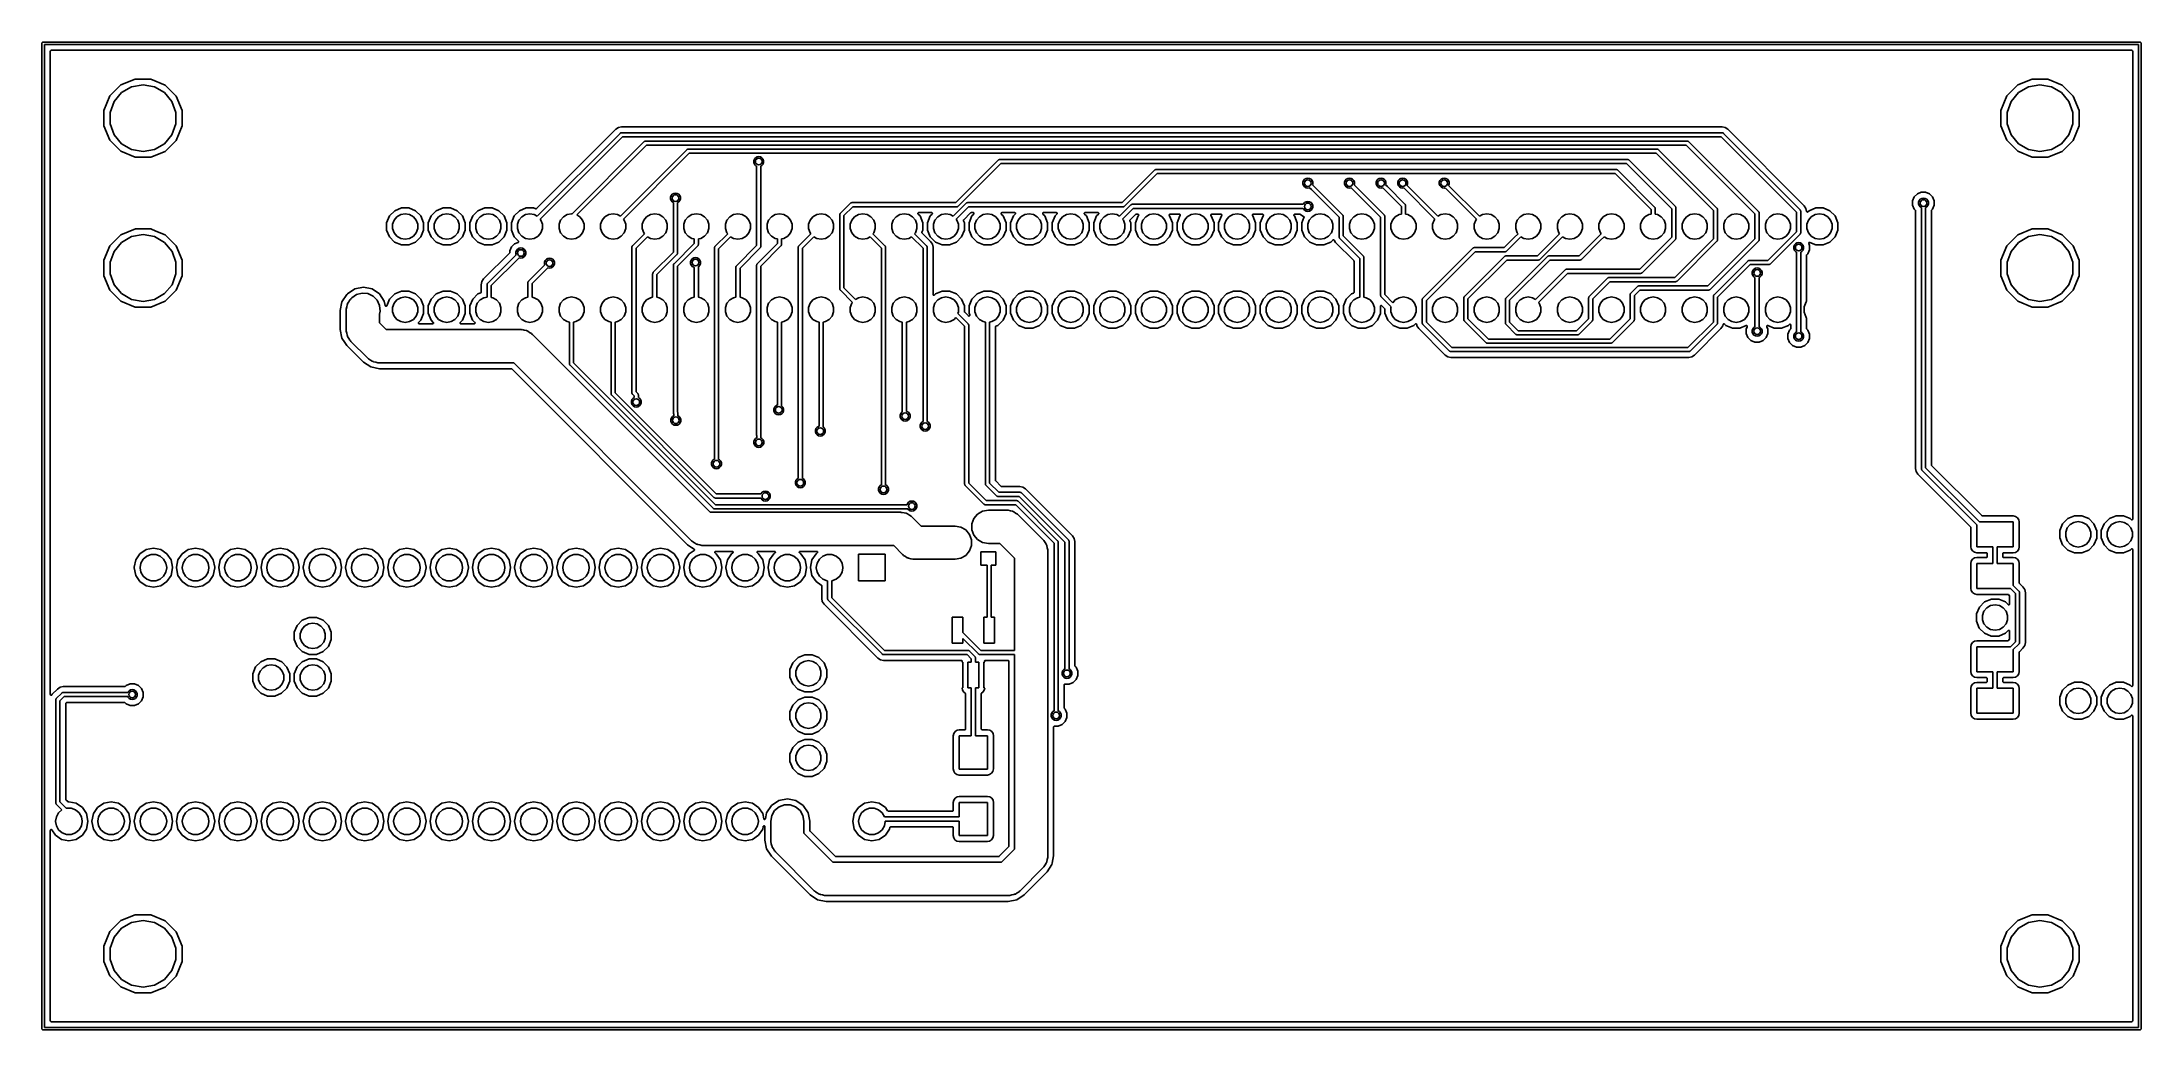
# Model space of a CAD drawing. Extents: x 85 to 212, y -151 to -91.
import ezdxf

# ---------------------------------------------------------------- set-up
doc = ezdxf.new("R2010")
doc.units = 0
doc.header["$MEASUREMENT"] = 0
doc.layers.add('BLACK', color=7, linetype='CONTINUOUS')

msp = doc.modelspace()

# ---------------------------------------------------------------- linework, layer by layer
at = {"layer": 'Black'}
for p, q in [((85.425, -91.5), (85.4261, -91.4935)), ((85.425, -150.7), (85.425, -91.5)), ((85.4261, -91.487), (85.4284, -91.4808)), ((85.4261, -91.4935), (85.4261, -91.487)), ((85.4284, -91.4808), (85.4295, -91.4743)), ((85.4295, -91.4743), (85.4328, -91.4687)), ((85.4328, -91.4687), (85.435, -91.4625)), ((85.435, -91.4625), (85.4393, -91.4575)), ((85.4393, -91.4575), (85.4425, -91.4518)), ((85.4425, -91.4518), (85.4476, -91.4476)), ((85.4476, -91.4476), (85.4518, -91.4425)), ((85.4518, -91.4425), (85.4575, -91.4393)), ((85.4575, -91.4393), (85.4625, -91.435)), ((85.4625, -91.435), (85.4687, -91.4328)), ((85.4687, -91.4328), (85.4743, -91.4295)), ((85.4743, -91.4295), (85.4808, -91.4284)), ((85.4808, -91.4284), (85.487, -91.4261)), ((85.487, -91.4261), (85.4935, -91.4261)), ((85.4935, -91.4261), (85.5, -91.425)), ((85.5, -91.425), (211.5, -91.425)), ((85.575, -91.575), (85.575, -150.625)), ((211.425, -91.575), (85.575, -91.575)), ((85.925, -91.975), (85.9258, -91.9707)), ((85.925, -96.4753), (85.925, -91.975)), ((85.9258, -91.9663), (85.9273, -91.9622)), ((85.9258, -91.9707), (85.9258, -91.9663)), ((85.9273, -91.9622), (85.928, -91.9579)), ((85.928, -91.9579), (85.9302, -91.9541)), ((85.9302, -91.9541), (85.9317, -91.95)), ((85.9317, -91.95), (85.9345, -91.9466)), ((85.9345, -91.9466), (85.9367, -91.9429)), ((85.9367, -91.9429), (85.94, -91.94)), ((85.94, -91.94), (85.9429, -91.9367)), ((85.9429, -91.9367), (85.9466, -91.9345)), ((85.9466, -91.9345), (85.95, -91.9317)), ((85.95, -91.9317), (85.9541, -91.9302)), ((85.9541, -91.9302), (85.9579, -91.928)), ((85.9579, -91.928), (85.9622, -91.9273)), ((85.9622, -91.9273), (85.9663, -91.9258)), ((85.9663, -91.9258), (85.9707, -91.9258)), ((85.9707, -91.9258), (85.975, -91.925)), ((85.975, -91.925), (211.025, -91.925)), ((211.025, -91.925), (211.029, -91.9258)), ((211.029, -91.9258), (211.034, -91.9258)), ((211.034, -91.9258), (211.038, -91.9273)), ((211.038, -91.9273), (211.042, -91.928)), ((211.042, -91.928), (211.046, -91.9302)), ((211.046, -91.9302), (211.05, -91.9317)), ((211.05, -91.9317), (211.053, -91.9345)), ((211.053, -91.9345), (211.057, -91.9367)), ((211.057, -91.9367), (211.06, -91.94)), ((211.06, -91.94), (211.063, -91.9429)), ((211.063, -91.9429), (211.065, -91.9466)), ((211.065, -91.9466), (211.068, -91.95)), ((211.068, -91.95), (211.07, -91.9541)), ((211.07, -91.9541), (211.072, -91.9579)), ((211.072, -91.9579), (211.073, -91.9622)), ((211.073, -91.9622), (211.074, -91.9663)), ((211.074, -91.9663), (211.074, -91.9707)), ((211.074, -91.9707), (211.075, -91.975)), ((211.075, -91.975), (211.075, -120.082)), ((211.425, -150.625), (211.425, -91.575)), ((211.5, -91.425), (211.506, -91.4261)), ((211.506, -91.4261), (211.513, -91.4261)), ((211.513, -91.4261), (211.519, -91.4284)), ((211.519, -91.4284), (211.526, -91.4295)), ((211.526, -91.4295), (211.531, -91.4328)), ((211.531, -91.4328), (211.537, -91.435)), ((211.537, -91.435), (211.543, -91.4393)), ((211.543, -91.4393), (211.548, -91.4425)), ((211.548, -91.4425), (211.552, -91.4476)), ((211.552, -91.4476), (211.557, -91.4518)), ((211.557, -91.4518), (211.561, -91.4575)), ((211.561, -91.4575), (211.565, -91.4625)), ((211.565, -91.4625), (211.567, -91.4687)), ((211.567, -91.4687), (211.57, -91.4743)), ((211.57, -91.4743), (211.572, -91.4808)), ((211.572, -91.4808), (211.574, -91.487)), ((211.574, -91.487), (211.574, -91.4935)), ((211.574, -91.4935), (211.575, -91.5)), ((211.575, -91.5), (211.575, -150.7)), ((90.1706, -94.0066), (89.5089, -94.6671)), ((89.7613, -94.9962), (90.2095, -94.4621)), ((91.0346, -93.6496), (90.1706, -94.0066)), ((90.2095, -94.4621), (90.8133, -94.1134)), ((90.8133, -94.1134), (91.5, -93.9924)), ((91.9695, -93.6504), (91.0346, -93.6496)), ((91.5, -93.9924), (92.1867, -94.1134)), ((92.8329, -94.0089), (91.9695, -93.6504)), ((92.1867, -94.1134), (92.7905, -94.4621)), ((92.7905, -94.4621), (93.2387, -94.9962)), ((93.4934, -94.6706), (92.8329, -94.0089)), ((204.171, -94.0066), (203.509, -94.6671)), ((203.761, -94.9962), (204.21, -94.4621)), ((205.035, -93.6496), (204.171, -94.0066)), ((204.21, -94.4621), (204.813, -94.1134)), ((204.813, -94.1134), (205.5, -93.9924)), ((205.969, -93.6504), (205.035, -93.6496)), ((205.5, -93.9924), (206.187, -94.1134)), ((206.833, -94.0089), (205.969, -93.6504)), ((206.187, -94.1134), (206.79, -94.4621)), ((206.79, -94.4621), (207.239, -94.9962)), ((207.493, -94.6706), (206.833, -94.0089)), ((89.1504, -95.5305), (89.1496, -96.4654)), ((89.5089, -94.6671), (89.1504, -95.5305)), ((89.5229, -95.6514), (89.7613, -94.9962)), ((89.5229, -96.3486), (89.5229, -95.6514)), ((93.2387, -94.9962), (93.4771, -95.6514)), ((93.4771, -95.6514), (93.4771, -96.3486)), ((93.8504, -95.5346), (93.4934, -94.6706)), ((93.8496, -96.4695), (93.8504, -95.5346)), ((203.509, -94.6671), (203.15, -95.5305)), ((203.15, -95.5305), (203.15, -96.4654)), ((203.523, -95.6514), (203.761, -94.9962)), ((203.523, -96.3486), (203.523, -95.6514)), ((207.239, -94.9962), (207.477, -95.6514)), ((207.477, -95.6514), (207.477, -96.3486)), ((207.85, -95.5346), (207.493, -94.6706)), ((207.85, -96.4695), (207.85, -95.5346)), ((85.925, -105.479), (85.925, -96.4753)), ((89.1496, -96.4654), (89.5066, -97.3294)), ((89.7613, -97.0038), (89.5229, -96.3486)), ((90.2095, -97.5379), (89.7613, -97.0038)), ((93.2387, -97.0038), (92.7905, -97.5379)), ((93.4771, -96.3486), (93.2387, -97.0038)), ((93.4911, -97.3329), (93.8496, -96.4695)), ((119.915, -96.6676), (115.151, -101.432)), ((115.19, -101.887), (120.166, -96.9116)), ((120.306, -97.125), (115.366, -102.065)), ((120.073, -96.5621), (119.915, -96.6676)), ((120.26, -96.525), (120.073, -96.5621)), ((120.166, -96.9116), (120.171, -96.9085)), ((120.171, -96.9085), (120.174, -96.9042)), ((120.174, -96.9042), (120.188, -96.8961)), ((120.188, -96.8961), (120.202, -96.8867)), ((120.202, -96.8867), (120.207, -96.8853)), ((120.207, -96.8853), (120.212, -96.8825)), ((120.212, -96.8825), (120.228, -96.8797)), ((120.228, -96.8797), (120.244, -96.8755)), ((120.244, -96.8755), (120.249, -96.876)), ((120.249, -96.876), (120.255, -96.875)), ((120.255, -96.875), (186.4, -96.875)), ((186.395, -96.525), (120.26, -96.525)), ((186.348, -97.125), (120.306, -97.125)), ((190.875, -101.652), (186.348, -97.125)), ((186.581, -96.5621), (186.395, -96.525)), ((186.4, -96.875), (186.405, -96.876)), ((186.405, -96.876), (186.411, -96.8755)), ((186.411, -96.8755), (186.427, -96.8797)), ((186.427, -96.8797), (186.443, -96.8825)), ((186.443, -96.8825), (186.448, -96.8853)), ((186.448, -96.8853), (186.453, -96.8867)), ((186.453, -96.8867), (186.466, -96.8961)), ((186.466, -96.8961), (186.48, -96.9042)), ((186.48, -96.9042), (186.484, -96.9085)), ((186.484, -96.9085), (186.488, -96.9116)), ((186.488, -96.9116), (191.088, -101.512)), ((186.739, -96.6676), (186.581, -96.5621)), ((191.332, -101.261), (186.739, -96.6676)), ((203.15, -96.4654), (203.507, -97.3294)), ((203.761, -97.0038), (203.523, -96.3486)), ((204.21, -97.5379), (203.761, -97.0038)), ((207.239, -97.0038), (206.79, -97.5379)), ((207.477, -96.3486), (207.239, -97.0038)), ((207.491, -97.3329), (207.85, -96.4695)), ((89.5066, -97.3294), (90.1671, -97.9911)), ((90.1671, -97.9911), (91.0305, -98.3496)), ((90.8133, -97.8866), (90.2095, -97.5379)), ((91.5, -98.0076), (90.8133, -97.8866)), ((91.0305, -98.3496), (91.9654, -98.3504)), ((92.1867, -97.8866), (91.5, -98.0076)), ((91.9654, -98.3504), (92.8294, -97.9934)), ((92.7905, -97.5379), (92.1867, -97.8866)), ((92.8294, -97.9934), (93.4911, -97.3329)), ((117.28, -101.744), (121.612, -97.4116)), ((121.752, -97.625), (117.563, -101.814)), ((120.19, -101.887), (124.184, -97.8943)), ((124.324, -98.1077), (120.366, -102.065)), ((121.612, -97.4116), (121.616, -97.4085)), ((121.616, -97.4085), (121.62, -97.4042)), ((121.62, -97.4042), (121.634, -97.3961)), ((121.634, -97.3961), (121.647, -97.3867)), ((121.647, -97.3867), (121.652, -97.3853)), ((121.652, -97.3853), (121.657, -97.3825)), ((121.657, -97.3825), (121.673, -97.3797)), ((121.673, -97.3797), (121.689, -97.3755)), ((121.689, -97.3755), (121.695, -97.376)), ((121.695, -97.376), (121.7, -97.375)), ((121.7, -97.375), (184.3, -97.375)), ((184.248, -97.625), (121.752, -97.625)), ((124.184, -97.8943), (124.188, -97.8912)), ((124.188, -97.8912), (124.192, -97.8869)), ((124.192, -97.8869), (124.206, -97.8788)), ((124.206, -97.8788), (124.219, -97.8694)), ((124.219, -97.8694), (124.224, -97.868)), ((124.224, -97.868), (124.229, -97.8652)), ((124.229, -97.8652), (124.245, -97.8624)), ((124.245, -97.8624), (124.261, -97.8582)), ((124.261, -97.8582), (124.267, -97.8587)), ((124.267, -97.8587), (124.272, -97.8577)), ((124.272, -97.8577), (182.483, -97.8577)), ((182.431, -98.1077), (124.324, -98.1077)), ((128.239, -98.4571), (128.306, -98.377)), ((128.306, -98.377), (128.397, -98.3247)), ((128.397, -98.3247), (128.5, -98.3066)), ((128.5, -98.3066), (128.603, -98.3247)), ((128.603, -98.3247), (128.694, -98.377)), ((128.694, -98.377), (128.761, -98.4571)), ((185.875, -101.552), (182.431, -98.1077)), ((182.483, -97.8577), (182.488, -97.8587)), ((182.488, -97.8587), (182.494, -97.8582)), ((182.494, -97.8582), (182.509, -97.8624)), ((182.509, -97.8624), (182.525, -97.8652)), ((182.525, -97.8652), (182.53, -97.868)), ((182.53, -97.868), (182.536, -97.8694)), ((182.536, -97.8694), (182.549, -97.8788)), ((182.549, -97.8788), (182.563, -97.8869)), ((182.563, -97.8869), (182.567, -97.8912)), ((182.567, -97.8912), (182.571, -97.8943)), ((182.571, -97.8943), (186.088, -101.412)), ((188.375, -101.752), (184.248, -97.625)), ((184.3, -97.375), (184.305, -97.376)), ((184.305, -97.376), (184.311, -97.3755)), ((184.311, -97.3755), (184.327, -97.3797)), ((184.327, -97.3797), (184.343, -97.3825)), ((184.343, -97.3825), (184.348, -97.3853)), ((184.348, -97.3853), (184.353, -97.3867)), ((184.353, -97.3867), (184.366, -97.3961)), ((184.366, -97.3961), (184.38, -97.4042)), ((184.38, -97.4042), (184.384, -97.4085)), ((184.384, -97.4085), (184.388, -97.4116)), ((184.388, -97.4116), (188.588, -101.612)), ((203.507, -97.3294), (204.167, -97.9911)), ((204.167, -97.9911), (205.031, -98.3496)), ((204.813, -97.8866), (204.21, -97.5379)), ((205.5, -98.0076), (204.813, -97.8866)), ((205.031, -98.3496), (205.965, -98.3504)), ((206.187, -97.8866), (205.5, -98.0076)), ((205.965, -98.3504), (206.829, -97.9934)), ((206.79, -97.5379), (206.187, -97.8866)), ((206.829, -97.9934), (207.491, -97.3329)), ((128.203, -98.5554), (128.239, -98.4571)), ((128.203, -98.66), (128.203, -98.5554)), ((128.239, -98.7583), (128.203, -98.66)), ((128.306, -98.8384), (128.239, -98.7583)), ((128.375, -98.878), (128.306, -98.8384)), ((128.375, -99.032), (128.375, -98.878)), ((128.375, -103.648), (128.375, -99.032)), ((128.694, -98.8384), (128.625, -98.878)), ((128.625, -98.878), (128.625, -99.032)), ((128.625, -99.032), (128.625, -103.7)), ((128.761, -98.7583), (128.694, -98.8384)), ((128.761, -98.4571), (128.797, -98.5554)), ((128.797, -98.66), (128.761, -98.7583)), ((128.797, -98.5554), (128.797, -98.66)), ((140.348, -101.075), (142.912, -98.5116)), ((143.052, -98.725), (140.488, -101.288)), ((142.912, -98.5116), (142.916, -98.5085)), ((142.916, -98.5085), (142.92, -98.5042)), ((142.92, -98.5042), (142.934, -98.4961)), ((142.934, -98.4961), (142.947, -98.4867)), ((142.947, -98.4867), (142.952, -98.4853)), ((142.952, -98.4853), (142.957, -98.4825)), ((142.957, -98.4825), (142.973, -98.4797)), ((142.973, -98.4797), (142.989, -98.4755)), ((142.989, -98.4755), (142.995, -98.476)), ((142.995, -98.476), (143, -98.475)), ((143, -98.475), (180.7, -98.475)), ((180.648, -98.725), (143.052, -98.725)), ((150.348, -101.075), (152.312, -99.1116)), ((152.452, -99.325), (150.488, -101.288)), ((152.312, -99.1116), (152.316, -99.1085)), ((152.316, -99.1085), (152.32, -99.1042)), ((152.32, -99.1042), (152.334, -99.0961)), ((152.334, -99.0961), (152.347, -99.0867)), ((152.347, -99.0867), (152.352, -99.0853)), ((152.352, -99.0853), (152.357, -99.0825)), ((152.357, -99.0825), (152.373, -99.0797)), ((152.373, -99.0797), (152.389, -99.0755)), ((152.389, -99.0755), (152.395, -99.076)), ((152.395, -99.076), (152.4, -99.075)), ((152.4, -99.075), (180.025, -99.075)), ((179.973, -99.325), (152.452, -99.325)), ((161.306, -99.6693), (161.397, -99.617)), ((161.397, -99.617), (161.5, -99.5989)), ((161.5, -99.5989), (161.603, -99.617)), ((161.603, -99.617), (161.694, -99.6693)), ((163.806, -99.6693), (163.897, -99.617)), ((163.897, -99.617), (164, -99.5988)), ((164, -99.5988), (164.103, -99.617)), ((164.103, -99.617), (164.194, -99.6693)), ((165.706, -99.6693), (165.797, -99.617)), ((165.797, -99.617), (165.9, -99.5989)), ((165.9, -99.5989), (166.003, -99.617)), ((166.003, -99.617), (166.094, -99.6693)), ((167.006, -99.6693), (167.097, -99.617)), ((167.097, -99.617), (167.2, -99.5989)), ((167.2, -99.5989), (167.303, -99.617)), ((167.303, -99.617), (167.394, -99.6693)), ((169.506, -99.6693), (169.597, -99.617)), ((169.597, -99.617), (169.7, -99.5989)), ((169.7, -99.5989), (169.803, -99.617)), ((169.803, -99.617), (169.894, -99.6693)), ((182.126, -101.478), (179.973, -99.325)), ((180.025, -99.075), (180.031, -99.076)), ((180.031, -99.076), (180.036, -99.0755)), ((180.036, -99.0755), (180.052, -99.0797)), ((180.052, -99.0797), (180.068, -99.0825)), ((180.068, -99.0825), (180.073, -99.0853)), ((180.073, -99.0853), (180.078, -99.0867)), ((180.078, -99.0867), (180.091, -99.0961)), ((180.091, -99.0961), (180.105, -99.1042)), ((180.105, -99.1042), (180.109, -99.1085)), ((180.109, -99.1085), (180.114, -99.1116)), ((180.114, -99.1116), (182.339, -101.338)), ((183.375, -101.452), (180.648, -98.725)), ((180.7, -98.475), (180.705, -98.476)), ((180.705, -98.476), (180.711, -98.4755)), ((180.711, -98.4755), (180.727, -98.4797)), ((180.727, -98.4797), (180.743, -98.4825)), ((180.743, -98.4825), (180.748, -98.4853)), ((180.748, -98.4853), (180.753, -98.4867)), ((180.753, -98.4867), (180.766, -98.4961)), ((180.766, -98.4961), (180.78, -98.5042)), ((180.78, -98.5042), (180.784, -98.5085)), ((180.784, -98.5085), (180.788, -98.5116)), ((180.788, -98.5116), (183.588, -101.312)), ((123.203, -100.748), (123.239, -100.649)), ((123.203, -100.852), (123.203, -100.748)), ((123.239, -100.951), (123.203, -100.852)), ((123.239, -100.649), (123.306, -100.569)), ((123.306, -100.569), (123.397, -100.517)), ((123.397, -100.517), (123.5, -100.499)), ((123.5, -100.499), (123.603, -100.517)), ((123.603, -100.517), (123.694, -100.569)), ((123.694, -100.569), (123.761, -100.649)), ((123.761, -100.649), (123.797, -100.748)), ((123.797, -100.852), (123.761, -100.951)), ((123.797, -100.748), (123.797, -100.852)), ((161.203, -99.8477), (161.239, -99.7494)), ((161.203, -99.9523), (161.203, -99.8477)), ((161.239, -100.051), (161.203, -99.9523)), ((161.239, -99.7494), (161.306, -99.6693)), ((161.306, -100.131), (161.239, -100.051)), ((161.397, -100.183), (161.306, -100.131)), ((161.5, -100.201), (161.397, -100.183)), ((161.603, -100.183), (161.5, -100.201)), ((161.605, -100.182), (161.603, -100.183)), ((161.712, -100.288), (161.605, -100.182)), ((161.694, -99.6693), (161.761, -99.7494)), ((163.375, -101.952), (161.712, -100.288)), ((161.712, -100.288), (161.712, -100.288)), ((161.761, -99.7494), (161.797, -99.8477)), ((161.797, -99.9523), (161.779, -100.002)), ((161.779, -100.002), (161.888, -100.112)), ((161.797, -99.8477), (161.797, -99.9523)), ((161.888, -100.112), (161.888, -100.112)), ((161.888, -100.112), (163.588, -101.812)), ((163.703, -99.8477), (163.739, -99.7494)), ((163.703, -99.9523), (163.703, -99.8477)), ((163.739, -100.051), (163.703, -99.9523)), ((163.739, -99.7494), (163.806, -99.6693)), ((163.806, -100.131), (163.739, -100.051)), ((163.897, -100.183), (163.806, -100.131)), ((164, -100.201), (163.897, -100.183)), ((164.103, -100.183), (164, -100.201)), ((164.105, -100.182), (164.103, -100.183)), ((164.212, -100.288), (164.105, -100.182)), ((164.194, -99.6693), (164.261, -99.7494)), ((165.875, -101.952), (164.212, -100.288)), ((164.212, -100.288), (164.212, -100.288)), ((164.261, -99.7494), (164.297, -99.8477)), ((164.297, -99.9523), (164.279, -100.002)), ((164.279, -100.002), (164.388, -100.112)), ((164.297, -99.8477), (164.297, -99.9523)), ((164.388, -100.112), (164.388, -100.112)), ((164.388, -100.112), (166.088, -101.812)), ((165.603, -99.8477), (165.639, -99.7494)), ((165.603, -99.9523), (165.603, -99.8477)), ((165.639, -100.051), (165.603, -99.9523)), ((165.639, -99.7494), (165.706, -99.6693)), ((165.706, -100.131), (165.639, -100.051)), ((165.797, -100.183), (165.706, -100.131)), ((165.9, -100.201), (165.797, -100.183)), ((166.003, -100.183), (165.9, -100.201)), ((166.005, -100.182), (166.003, -100.183)), ((166.112, -100.288), (166.005, -100.182)), ((166.094, -99.6693), (166.161, -99.7494)), ((167.126, -101.303), (166.112, -100.288)), ((166.112, -100.288), (166.112, -100.288)), ((166.161, -99.7494), (166.197, -99.8477)), ((166.197, -99.9523), (166.179, -100.002)), ((166.179, -100.002), (166.288, -100.112)), ((166.197, -99.8477), (166.197, -99.9523)), ((166.288, -100.112), (166.288, -100.112)), ((166.288, -100.112), (167.339, -101.163)), ((166.903, -99.8477), (166.939, -99.7494)), ((166.903, -99.9523), (166.903, -99.8477)), ((166.939, -100.051), (166.903, -99.9523)), ((166.939, -99.7494), (167.006, -99.6693)), ((167.006, -100.131), (166.939, -100.051)), ((167.097, -100.183), (167.006, -100.131)), ((167.2, -100.201), (167.097, -100.183)), ((167.261, -100.19), (167.2, -100.201)), ((169.136, -102.065), (167.261, -100.19)), ((167.394, -99.6693), (167.461, -99.7494)), ((167.461, -99.7494), (167.497, -99.8477)), ((167.497, -99.9523), (167.465, -100.04)), ((167.465, -100.04), (169.312, -101.887)), ((167.497, -99.8477), (167.497, -99.9523)), ((169.403, -99.8477), (169.439, -99.7494)), ((169.403, -99.9523), (169.403, -99.8477)), ((169.439, -100.051), (169.403, -99.9523)), ((169.439, -99.7494), (169.506, -99.6693)), ((169.506, -100.131), (169.439, -100.051)), ((169.597, -100.183), (169.506, -100.131)), ((169.7, -100.201), (169.597, -100.183)), ((169.761, -100.19), (169.7, -100.201)), ((171.636, -102.065), (169.761, -100.19)), ((169.894, -99.6693), (169.961, -99.7494)), ((169.961, -99.7494), (169.997, -99.8477)), ((169.997, -99.9523), (169.965, -100.04)), ((169.965, -100.04), (171.812, -101.887)), ((169.997, -99.8477), (169.997, -99.9523)), ((197.949, -100.731), (197.85, -100.97)), ((198.132, -100.549), (197.949, -100.731)), ((198.371, -100.45), (198.132, -100.549)), ((198.239, -100.949), (198.306, -100.869)), ((198.306, -100.869), (198.397, -100.817)), ((198.63, -100.45), (198.371, -100.45)), ((198.397, -100.817), (198.5, -100.799)), ((198.5, -100.799), (198.603, -100.817)), ((198.603, -100.817), (198.694, -100.869)), ((198.869, -100.549), (198.63, -100.45)), ((198.694, -100.869), (198.761, -100.949)), ((199.051, -100.732), (198.869, -100.549)), ((199.15, -100.971), (199.051, -100.732)), ((106.309, -101.873), (106.139, -102.281)), ((106.622, -101.56), (106.309, -101.873)), ((106.498, -102.371), (106.589, -102.121)), ((106.589, -102.121), (106.759, -101.918)), ((107.031, -101.391), (106.622, -101.56)), ((106.759, -101.918), (106.989, -101.785)), ((106.989, -101.785), (107.251, -101.739)), ((107.473, -101.392), (107.031, -101.391)), ((107.251, -101.739), (107.513, -101.785)), ((107.882, -101.561), (107.473, -101.392)), ((107.513, -101.785), (107.743, -101.918)), ((107.743, -101.918), (107.914, -102.121)), ((108.194, -101.875), (107.882, -101.561)), ((107.914, -102.121), (108.004, -102.371)), ((108.363, -102.283), (108.194, -101.875)), ((108.809, -101.873), (108.639, -102.281)), ((109.122, -101.56), (108.809, -101.873)), ((108.998, -102.371), (109.089, -102.121)), ((109.089, -102.121), (109.259, -101.918)), ((109.531, -101.391), (109.122, -101.56)), ((109.259, -101.918), (109.489, -101.785)), ((109.489, -101.785), (109.751, -101.739)), ((109.973, -101.392), (109.531, -101.391)), ((109.751, -101.739), (110.013, -101.785)), ((110.382, -101.561), (109.973, -101.392)), ((110.013, -101.785), (110.243, -101.918)), ((110.243, -101.918), (110.414, -102.121)), ((110.694, -101.875), (110.382, -101.561)), ((110.414, -102.121), (110.504, -102.371)), ((110.863, -102.283), (110.694, -101.875)), ((111.309, -101.873), (111.139, -102.281)), ((111.622, -101.56), (111.309, -101.873)), ((111.498, -102.371), (111.589, -102.121)), ((111.589, -102.121), (111.759, -101.918)), ((112.031, -101.391), (111.622, -101.56)), ((111.759, -101.918), (111.989, -101.785)), ((111.989, -101.785), (112.251, -101.739)), ((112.473, -101.392), (112.031, -101.391)), ((112.251, -101.739), (112.513, -101.785)), ((112.882, -101.561), (112.473, -101.392)), ((112.513, -101.785), (112.743, -101.918)), ((112.743, -101.918), (112.914, -102.121)), ((113.194, -101.875), (112.882, -101.561)), ((112.914, -102.121), (113.004, -102.371)), ((113.363, -102.283), (113.194, -101.875)), ((113.809, -101.873), (113.639, -102.281)), ((114.122, -101.56), (113.809, -101.873)), ((113.998, -102.371), (114.089, -102.121)), ((114.089, -102.121), (114.259, -101.918)), ((114.531, -101.391), (114.122, -101.56)), ((114.259, -101.918), (114.489, -101.785)), ((114.489, -101.785), (114.751, -101.739)), ((114.973, -101.392), (114.531, -101.391)), ((114.751, -101.739), (115.013, -101.785)), ((115.096, -101.443), (114.973, -101.392)), ((115.013, -101.785), (115.19, -101.887)), ((115.1, -101.444), (115.096, -101.443)), ((115.103, -101.445), (115.1, -101.444)), ((115.108, -101.445), (115.103, -101.445)), ((115.113, -101.447), (115.108, -101.445)), ((115.117, -101.446), (115.113, -101.447)), ((115.12, -101.447), (115.117, -101.446)), ((115.125, -101.445), (115.12, -101.447)), ((115.131, -101.444), (115.125, -101.445)), ((115.133, -101.443), (115.131, -101.444)), ((115.137, -101.442), (115.133, -101.443)), ((115.141, -101.439), (115.137, -101.442)), ((115.146, -101.436), (115.141, -101.439)), ((115.148, -101.434), (115.146, -101.436)), ((115.151, -101.432), (115.148, -101.434)), ((115.366, -102.065), (115.414, -102.121)), ((115.414, -102.121), (115.504, -102.371)), ((116.498, -102.371), (116.589, -102.121)), ((116.589, -102.121), (116.759, -101.918)), ((116.759, -101.918), (116.989, -101.785)), ((116.989, -101.785), (117.251, -101.739)), ((117.251, -101.739), (117.28, -101.744)), ((117.563, -101.814), (117.743, -101.918)), ((117.743, -101.918), (117.914, -102.121)), ((117.914, -102.121), (118.004, -102.371)), ((118.998, -102.371), (119.089, -102.121)), ((119.089, -102.121), (119.259, -101.918)), ((119.259, -101.918), (119.489, -101.785)), ((119.489, -101.785), (119.751, -101.739)), ((119.751, -101.739), (120.013, -101.785)), ((120.013, -101.785), (120.19, -101.887)), ((120.366, -102.065), (120.414, -102.121)), ((120.414, -102.121), (120.504, -102.371)), ((121.498, -102.371), (121.589, -102.121)), ((121.589, -102.121), (121.759, -101.918)), ((121.759, -101.918), (121.989, -101.785)), ((121.989, -101.785), (122.251, -101.739)), ((122.251, -101.739), (122.513, -101.785)), ((122.513, -101.785), (122.743, -101.918)), ((122.743, -101.918), (122.914, -102.121)), ((122.914, -102.121), (123.004, -102.371)), ((123.306, -101.031), (123.239, -100.951)), ((123.375, -101.07), (123.306, -101.031)), ((123.375, -104.048), (123.375, -101.07)), ((123.694, -101.031), (123.625, -101.07)), ((123.625, -101.07), (123.625, -104.1)), ((123.761, -100.951), (123.694, -101.031)), ((123.998, -102.371), (124.089, -102.121)), ((124.089, -102.121), (124.259, -101.918)), ((124.259, -101.918), (124.489, -101.785)), ((124.489, -101.785), (124.751, -101.739)), ((124.751, -101.739), (125.013, -101.785)), ((125.013, -101.785), (125.243, -101.918)), ((125.243, -101.918), (125.414, -102.121)), ((125.414, -102.121), (125.504, -102.371)), ((126.498, -102.371), (126.589, -102.121)), ((126.589, -102.121), (126.759, -101.918)), ((126.759, -101.918), (126.989, -101.785)), ((126.989, -101.785), (127.251, -101.739)), ((127.251, -101.739), (127.513, -101.785)), ((127.513, -101.785), (127.743, -101.918)), ((127.743, -101.918), (127.914, -102.121)), ((127.914, -102.121), (128.004, -102.371)), ((128.998, -102.371), (129.089, -102.121)), ((129.089, -102.121), (129.259, -101.918)), ((129.259, -101.918), (129.489, -101.785)), ((129.489, -101.785), (129.751, -101.739)), ((129.751, -101.739), (130.013, -101.785)), ((130.013, -101.785), (130.243, -101.918)), ((130.243, -101.918), (130.414, -102.121)), ((130.414, -102.121), (130.504, -102.371)), ((131.498, -102.371), (131.589, -102.121)), ((131.589, -102.121), (131.759, -101.918)), ((131.759, -101.918), (131.989, -101.785)), ((131.989, -101.785), (132.251, -101.739)), ((132.251, -101.739), (132.513, -101.785)), ((132.513, -101.785), (132.743, -101.918)), ((132.743, -101.918), (132.914, -102.121)), ((132.914, -102.121), (133.004, -102.371)), ((133.375, -101.789), (133.38, -101.773)), ((133.376, -101.795), (133.375, -101.789)), ((133.375, -101.8), (133.376, -101.795)), ((133.375, -106.252), (133.375, -101.8)), ((133.38, -101.773), (133.383, -101.757)), ((133.383, -101.757), (133.385, -101.752)), ((133.385, -101.752), (133.387, -101.747)), ((133.387, -101.747), (133.396, -101.734)), ((133.396, -101.734), (133.404, -101.72)), ((133.404, -101.72), (133.408, -101.716)), ((133.408, -101.716), (133.412, -101.712)), ((133.412, -101.712), (134.012, -101.112)), ((134.152, -101.325), (133.625, -101.852)), ((133.625, -101.852), (133.625, -106.201)), ((133.998, -102.371), (134.089, -102.121)), ((134.012, -101.112), (134.016, -101.108)), ((134.016, -101.108), (134.02, -101.104)), ((134.02, -101.104), (134.034, -101.096)), ((134.034, -101.096), (134.047, -101.087)), ((134.047, -101.087), (134.052, -101.085)), ((134.052, -101.085), (134.057, -101.083)), ((134.057, -101.083), (134.073, -101.08)), ((134.073, -101.08), (134.089, -101.075)), ((134.089, -101.075), (134.095, -101.076)), ((134.089, -102.121), (134.259, -101.918)), ((134.095, -101.076), (134.1, -101.075)), ((134.1, -101.075), (140.348, -101.075)), ((140.4, -101.325), (134.152, -101.325)), ((134.259, -101.918), (134.489, -101.785)), ((134.489, -101.785), (134.751, -101.739)), ((134.751, -101.739), (135.013, -101.785)), ((135.013, -101.785), (135.243, -101.918)), ((135.243, -101.918), (135.414, -102.121)), ((135.414, -102.121), (135.504, -102.371)), ((136.498, -102.371), (136.589, -102.121)), ((136.589, -102.121), (136.759, -101.918)), ((136.759, -101.918), (136.989, -101.785)), ((136.989, -101.785), (137.251, -101.739)), ((137.251, -101.739), (137.513, -101.785)), ((137.513, -101.785), (137.743, -101.918)), ((137.743, -101.918), (137.914, -102.121)), ((137.914, -102.121), (138.004, -102.371)), ((138.066, -101.729), (138.067, -101.723)), ((138.067, -101.731), (138.066, -101.729)), ((138.067, -101.712), (138.07, -101.706)), ((138.067, -101.714), (138.067, -101.712)), ((138.067, -101.716), (138.067, -101.714)), ((138.067, -101.723), (138.067, -101.716)), ((138.067, -101.734), (138.067, -101.731)), ((138.069, -101.74), (138.067, -101.734)), ((138.07, -101.746), (138.069, -101.74)), ((138.07, -101.706), (138.072, -101.7)), ((138.072, -101.748), (138.07, -101.746)), ((138.072, -101.7), (138.074, -101.698)), ((138.072, -101.75), (138.072, -101.748)), ((138.077, -101.755), (138.072, -101.75)), ((138.074, -101.698), (138.075, -101.696)), ((138.075, -101.696), (138.079, -101.692)), ((138.08, -101.76), (138.077, -101.755)), ((138.079, -101.692), (138.084, -101.687)), ((138.194, -101.875), (138.08, -101.76)), ((138.084, -101.687), (138.086, -101.686)), ((138.086, -101.686), (138.087, -101.684)), ((138.087, -101.684), (138.093, -101.681)), ((138.093, -101.681), (138.099, -101.678)), ((138.099, -101.678), (138.101, -101.678)), ((138.101, -101.678), (138.103, -101.677)), ((138.103, -101.677), (138.109, -101.676)), ((138.109, -101.676), (138.116, -101.675)), ((138.116, -101.675), (138.886, -101.675)), ((138.363, -102.283), (138.194, -101.875)), ((138.809, -101.873), (138.639, -102.281)), ((138.922, -101.76), (138.809, -101.873)), ((138.886, -101.675), (138.893, -101.676)), ((138.893, -101.676), (138.899, -101.677)), ((138.899, -101.677), (138.901, -101.678)), ((138.901, -101.678), (138.903, -101.678)), ((138.903, -101.678), (138.909, -101.681)), ((138.909, -101.681), (138.915, -101.684)), ((138.915, -101.684), (138.917, -101.686)), ((138.917, -101.686), (138.918, -101.687)), ((138.918, -101.687), (138.923, -101.692)), ((138.925, -101.755), (138.922, -101.76)), ((138.923, -101.692), (138.927, -101.696)), ((138.93, -101.75), (138.925, -101.755)), ((138.927, -101.696), (138.928, -101.698)), ((138.928, -101.698), (138.93, -101.7)), ((138.93, -101.7), (138.932, -101.706)), ((138.932, -101.746), (138.93, -101.748)), ((138.93, -101.748), (138.93, -101.75)), ((138.932, -101.706), (138.935, -101.712)), ((138.933, -101.74), (138.932, -101.746)), ((138.936, -101.734), (138.933, -101.74)), ((138.935, -101.712), (138.935, -101.714)), ((138.935, -101.714), (138.936, -101.716)), ((138.936, -101.716), (138.936, -101.723)), ((138.936, -101.723), (138.936, -101.729)), ((138.936, -101.729), (138.936, -101.732)), ((138.936, -101.732), (138.936, -101.734)), ((138.998, -102.371), (139.089, -102.121)), ((139.089, -102.121), (139.259, -101.918)), ((139.259, -101.918), (139.489, -101.785)), ((139.489, -101.785), (139.751, -101.739)), ((139.751, -101.739), (140.013, -101.785)), ((140.013, -101.785), (140.19, -101.887)), ((140.19, -101.887), (140.966, -101.112)), ((141.106, -101.325), (140.366, -102.065)), ((140.366, -102.065), (140.414, -102.121)), ((140.405, -101.324), (140.4, -101.325)), ((140.411, -101.325), (140.405, -101.324)), ((140.427, -101.32), (140.411, -101.325)), ((140.414, -102.121), (140.504, -102.371)), ((140.443, -101.317), (140.427, -101.32)), ((140.448, -101.315), (140.443, -101.317)), ((140.453, -101.313), (140.448, -101.315)), ((140.466, -101.304), (140.453, -101.313)), ((140.48, -101.296), (140.466, -101.304)), ((140.484, -101.292), (140.48, -101.296)), ((140.488, -101.288), (140.484, -101.292)), ((140.808, -102.135), (140.809, -102.13)), ((140.808, -102.138), (140.808, -102.135)), ((140.808, -102.141), (140.808, -102.138)), ((140.809, -102.147), (140.808, -102.141)), ((140.809, -102.13), (140.81, -102.124)), ((140.81, -102.152), (140.809, -102.147)), ((140.81, -102.124), (140.812, -102.121)), ((140.811, -102.155), (140.81, -102.152)), ((140.812, -102.158), (140.811, -102.155)), ((140.812, -102.121), (140.813, -102.118)), ((140.863, -102.283), (140.812, -102.158)), ((140.813, -102.118), (140.816, -102.114)), ((140.816, -102.114), (140.818, -102.109)), ((140.818, -102.109), (140.821, -102.107)), ((140.821, -102.107), (140.823, -102.104)), ((140.823, -102.104), (141.237, -101.69)), ((140.966, -101.112), (140.971, -101.108)), ((140.971, -101.108), (140.974, -101.104)), ((140.974, -101.104), (140.988, -101.096)), ((140.988, -101.096), (141.002, -101.087)), ((141.002, -101.087), (141.007, -101.085)), ((141.007, -101.085), (141.012, -101.083)), ((141.012, -101.083), (141.028, -101.08)), ((141.028, -101.08), (141.044, -101.075)), ((141.044, -101.075), (141.049, -101.076)), ((141.049, -101.076), (141.055, -101.075)), ((141.055, -101.075), (150.348, -101.075)), ((150.4, -101.325), (141.106, -101.325)), ((141.309, -101.873), (141.139, -102.281)), ((141.237, -101.69), (141.239, -101.688)), ((141.239, -101.688), (141.24, -101.687)), ((141.24, -101.687), (141.246, -101.683)), ((141.246, -101.683), (141.251, -101.68)), ((141.251, -101.68), (141.253, -101.679)), ((141.253, -101.679), (141.255, -101.678)), ((141.255, -101.678), (141.261, -101.677)), ((141.261, -101.677), (141.268, -101.675)), ((141.268, -101.675), (141.27, -101.675)), ((141.27, -101.675), (141.272, -101.675)), ((141.272, -101.675), (141.386, -101.675)), ((141.422, -101.76), (141.309, -101.873)), ((141.386, -101.675), (141.393, -101.676)), ((141.393, -101.676), (141.399, -101.677)), ((141.399, -101.677), (141.401, -101.678)), ((141.401, -101.678), (141.403, -101.678)), ((141.403, -101.678), (141.409, -101.681)), ((141.409, -101.681), (141.415, -101.684)), ((141.415, -101.684), (141.417, -101.686)), ((141.417, -101.686), (141.418, -101.687)), ((141.418, -101.687), (141.423, -101.692)), ((141.425, -101.755), (141.422, -101.76)), ((141.423, -101.692), (141.427, -101.696)), ((141.43, -101.75), (141.425, -101.755)), ((141.427, -101.696), (141.428, -101.698)), ((141.428, -101.698), (141.43, -101.7)), ((141.43, -101.7), (141.432, -101.706)), ((141.432, -101.746), (141.43, -101.748)), ((141.43, -101.748), (141.43, -101.75)), ((141.432, -101.706), (141.435, -101.712)), ((141.433, -101.74), (141.432, -101.746)), ((141.436, -101.734), (141.433, -101.74)), ((141.435, -101.712), (141.435, -101.714)), ((141.435, -101.714), (141.436, -101.716)), ((141.436, -101.716), (141.436, -101.723)), ((141.436, -101.723), (141.436, -101.729)), ((141.436, -101.729), (141.436, -101.732)), ((141.436, -101.732), (141.436, -101.734)), ((141.498, -102.371), (141.589, -102.121)), ((141.589, -102.121), (141.759, -101.918)), ((141.759, -101.918), (141.989, -101.785)), ((141.989, -101.785), (142.251, -101.739)), ((142.251, -101.739), (142.513, -101.785)), ((142.513, -101.785), (142.743, -101.918)), ((142.743, -101.918), (142.914, -102.121)), ((142.914, -102.121), (143.004, -102.371)), ((143.066, -101.729), (143.067, -101.723)), ((143.067, -101.731), (143.066, -101.729)), ((143.067, -101.712), (143.07, -101.706)), ((143.067, -101.714), (143.067, -101.712)), ((143.067, -101.716), (143.067, -101.714)), ((143.067, -101.723), (143.067, -101.716)), ((143.067, -101.734), (143.067, -101.731)), ((143.069, -101.74), (143.067, -101.734)), ((143.07, -101.746), (143.069, -101.74)), ((143.07, -101.706), (143.072, -101.7)), ((143.072, -101.748), (143.07, -101.746)), ((143.072, -101.7), (143.074, -101.698)), ((143.072, -101.75), (143.072, -101.748)), ((143.077, -101.755), (143.072, -101.75)), ((143.074, -101.698), (143.075, -101.696)), ((143.075, -101.696), (143.079, -101.692)), ((143.08, -101.76), (143.077, -101.755)), ((143.079, -101.692), (143.084, -101.687)), ((143.194, -101.875), (143.08, -101.76)), ((143.084, -101.687), (143.086, -101.686)), ((143.086, -101.686), (143.087, -101.684)), ((143.087, -101.684), (143.093, -101.681)), ((143.093, -101.681), (143.099, -101.678)), ((143.099, -101.678), (143.101, -101.678)), ((143.101, -101.678), (143.103, -101.677)), ((143.103, -101.677), (143.109, -101.676)), ((143.109, -101.676), (143.116, -101.675)), ((143.116, -101.675), (143.886, -101.675)), ((143.363, -102.283), (143.194, -101.875)), ((143.809, -101.873), (143.639, -102.281)), ((143.922, -101.76), (143.809, -101.873)), ((143.886, -101.675), (143.893, -101.676)), ((143.893, -101.676), (143.899, -101.677)), ((143.899, -101.677), (143.901, -101.678)), ((143.901, -101.678), (143.903, -101.678)), ((143.903, -101.678), (143.909, -101.681)), ((143.909, -101.681), (143.915, -101.684)), ((143.915, -101.684), (143.917, -101.686)), ((143.917, -101.686), (143.918, -101.687)), ((143.918, -101.687), (143.923, -101.692)), ((143.925, -101.755), (143.922, -101.76)), ((143.923, -101.692), (143.927, -101.696)), ((143.93, -101.75), (143.925, -101.755)), ((143.927, -101.696), (143.928, -101.698)), ((143.928, -101.698), (143.93, -101.7)), ((143.93, -101.7), (143.932, -101.706)), ((143.932, -101.746), (143.93, -101.748)), ((143.93, -101.748), (143.93, -101.75)), ((143.932, -101.706), (143.935, -101.712)), ((143.933, -101.74), (143.932, -101.746)), ((143.936, -101.734), (143.933, -101.74)), ((143.935, -101.712), (143.935, -101.714)), ((143.935, -101.714), (143.936, -101.716)), ((143.936, -101.716), (143.936, -101.723)), ((143.936, -101.723), (143.936, -101.729)), ((143.936, -101.729), (143.936, -101.732)), ((143.936, -101.732), (143.936, -101.734)), ((143.998, -102.371), (144.089, -102.121)), ((144.089, -102.121), (144.259, -101.918)), ((144.259, -101.918), (144.489, -101.785)), ((144.489, -101.785), (144.751, -101.739)), ((144.751, -101.739), (145.013, -101.785)), ((145.013, -101.785), (145.243, -101.918)), ((145.243, -101.918), (145.414, -102.121)), ((145.414, -102.121), (145.504, -102.371)), ((145.566, -101.729), (145.567, -101.723)), ((145.567, -101.731), (145.566, -101.729)), ((145.567, -101.712), (145.57, -101.706)), ((145.567, -101.714), (145.567, -101.712)), ((145.567, -101.716), (145.567, -101.714)), ((145.567, -101.723), (145.567, -101.716)), ((145.567, -101.734), (145.567, -101.731)), ((145.569, -101.74), (145.567, -101.734)), ((145.57, -101.746), (145.569, -101.74)), ((145.57, -101.706), (145.572, -101.7)), ((145.572, -101.748), (145.57, -101.746)), ((145.572, -101.7), (145.574, -101.698)), ((145.572, -101.75), (145.572, -101.748)), ((145.577, -101.755), (145.572, -101.75)), ((145.574, -101.698), (145.575, -101.696)), ((145.575, -101.696), (145.579, -101.692)), ((145.58, -101.76), (145.577, -101.755)), ((145.579, -101.692), (145.584, -101.687)), ((145.694, -101.875), (145.58, -101.76)), ((145.584, -101.687), (145.586, -101.686)), ((145.586, -101.686), (145.587, -101.684)), ((145.587, -101.684), (145.593, -101.681)), ((145.593, -101.681), (145.599, -101.678)), ((145.599, -101.678), (145.601, -101.678)), ((145.601, -101.678), (145.603, -101.677)), ((145.603, -101.677), (145.609, -101.676)), ((145.609, -101.676), (145.616, -101.675)), ((145.616, -101.675), (146.386, -101.675)), ((145.863, -102.283), (145.694, -101.875)), ((146.309, -101.873), (146.139, -102.281)), ((146.422, -101.76), (146.309, -101.873)), ((146.386, -101.675), (146.393, -101.676)), ((146.393, -101.676), (146.399, -101.677)), ((146.399, -101.677), (146.401, -101.678)), ((146.401, -101.678), (146.403, -101.678)), ((146.403, -101.678), (146.409, -101.681)), ((146.409, -101.681), (146.415, -101.684)), ((146.415, -101.684), (146.417, -101.686)), ((146.417, -101.686), (146.418, -101.687)), ((146.418, -101.687), (146.423, -101.692)), ((146.425, -101.755), (146.422, -101.76)), ((146.423, -101.692), (146.427, -101.696)), ((146.43, -101.75), (146.425, -101.755)), ((146.427, -101.696), (146.428, -101.698)), ((146.428, -101.698), (146.43, -101.7)), ((146.43, -101.7), (146.432, -101.706)), ((146.432, -101.746), (146.43, -101.748)), ((146.43, -101.748), (146.43, -101.75)), ((146.432, -101.706), (146.435, -101.712)), ((146.433, -101.74), (146.432, -101.746)), ((146.436, -101.734), (146.433, -101.74)), ((146.435, -101.712), (146.435, -101.714)), ((146.435, -101.714), (146.436, -101.716)), ((146.436, -101.716), (146.436, -101.723)), ((146.436, -101.723), (146.436, -101.729)), ((146.436, -101.729), (146.436, -101.732)), ((146.436, -101.732), (146.436, -101.734)), ((146.498, -102.371), (146.589, -102.121)), ((146.589, -102.121), (146.759, -101.918)), ((146.759, -101.918), (146.989, -101.785)), ((146.989, -101.785), (147.251, -101.739)), ((147.251, -101.739), (147.513, -101.785)), ((147.513, -101.785), (147.743, -101.918)), ((147.743, -101.918), (147.914, -102.121)), ((147.914, -102.121), (148.004, -102.371)), ((148.066, -101.729), (148.067, -101.723)), ((148.067, -101.731), (148.066, -101.729)), ((148.067, -101.712), (148.07, -101.706)), ((148.067, -101.714), (148.067, -101.712)), ((148.067, -101.716), (148.067, -101.714)), ((148.067, -101.723), (148.067, -101.716)), ((148.067, -101.734), (148.067, -101.731)), ((148.069, -101.74), (148.067, -101.734)), ((148.07, -101.746), (148.069, -101.74)), ((148.07, -101.706), (148.072, -101.7)), ((148.072, -101.748), (148.07, -101.746)), ((148.072, -101.7), (148.074, -101.698)), ((148.072, -101.75), (148.072, -101.748)), ((148.077, -101.755), (148.072, -101.75)), ((148.074, -101.698), (148.075, -101.696)), ((148.075, -101.696), (148.079, -101.692)), ((148.08, -101.76), (148.077, -101.755)), ((148.079, -101.692), (148.084, -101.687)), ((148.194, -101.875), (148.08, -101.76)), ((148.084, -101.687), (148.086, -101.686)), ((148.086, -101.686), (148.087, -101.684)), ((148.087, -101.684), (148.093, -101.681)), ((148.093, -101.681), (148.099, -101.678)), ((148.099, -101.678), (148.101, -101.678)), ((148.101, -101.678), (148.103, -101.677)), ((148.103, -101.677), (148.109, -101.676)), ((148.109, -101.676), (148.116, -101.675)), ((148.116, -101.675), (148.886, -101.675)), ((148.363, -102.283), (148.194, -101.875)), ((148.809, -101.873), (148.639, -102.281)), ((148.922, -101.76), (148.809, -101.873)), ((148.886, -101.675), (148.893, -101.676)), ((148.893, -101.676), (148.899, -101.677)), ((148.899, -101.677), (148.901, -101.678)), ((148.901, -101.678), (148.903, -101.678)), ((148.903, -101.678), (148.909, -101.681)), ((148.909, -101.681), (148.915, -101.684)), ((148.915, -101.684), (148.917, -101.686)), ((148.917, -101.686), (148.918, -101.687)), ((148.918, -101.687), (148.923, -101.692)), ((148.925, -101.755), (148.922, -101.76)), ((148.923, -101.692), (148.927, -101.696)), ((148.93, -101.75), (148.925, -101.755)), ((148.927, -101.696), (148.928, -101.698)), ((148.928, -101.698), (148.93, -101.7)), ((148.93, -101.7), (148.932, -101.706)), ((148.932, -101.746), (148.93, -101.748)), ((148.93, -101.748), (148.93, -101.75)), ((148.932, -101.706), (148.935, -101.712)), ((148.933, -101.74), (148.932, -101.746)), ((148.936, -101.734), (148.933, -101.74)), ((148.935, -101.712), (148.935, -101.714)), ((148.935, -101.714), (148.936, -101.716)), ((148.936, -101.716), (148.936, -101.723)), ((148.936, -101.723), (148.936, -101.729)), ((148.936, -101.729), (148.936, -101.732)), ((148.936, -101.732), (148.936, -101.734)), ((148.998, -102.371), (149.089, -102.121)), ((149.089, -102.121), (149.259, -101.918)), ((149.259, -101.918), (149.489, -101.785)), ((149.489, -101.785), (149.751, -101.739)), ((149.751, -101.739), (150.013, -101.785)), ((150.013, -101.785), (150.19, -101.887)), ((150.19, -101.887), (150.866, -101.212)), ((151.006, -101.425), (150.366, -102.065)), ((150.366, -102.065), (150.414, -102.121)), ((150.405, -101.324), (150.4, -101.325)), ((150.411, -101.325), (150.405, -101.324)), ((150.427, -101.32), (150.411, -101.325)), ((150.414, -102.121), (150.504, -102.371)), ((150.443, -101.317), (150.427, -101.32)), ((150.448, -101.315), (150.443, -101.317)), ((150.453, -101.313), (150.448, -101.315)), ((150.466, -101.304), (150.453, -101.313)), ((150.48, -101.296), (150.466, -101.304)), ((150.484, -101.292), (150.48, -101.296)), ((150.488, -101.288), (150.484, -101.292)), ((150.808, -102.135), (150.809, -102.13)), ((150.808, -102.138), (150.808, -102.135)), ((150.808, -102.141), (150.808, -102.138)), ((150.809, -102.147), (150.808, -102.141)), ((150.809, -102.13), (150.81, -102.124)), ((150.81, -102.152), (150.809, -102.147)), ((150.81, -102.124), (150.812, -102.121)), ((150.811, -102.155), (150.81, -102.152)), ((150.812, -102.158), (150.811, -102.155)), ((150.812, -102.121), (150.813, -102.118)), ((150.863, -102.283), (150.812, -102.158)), ((150.813, -102.118), (150.816, -102.114)), ((150.816, -102.114), (150.818, -102.109)), ((150.818, -102.109), (150.821, -102.107)), ((150.821, -102.107), (150.823, -102.104)), ((150.823, -102.104), (151.137, -101.79)), ((150.866, -101.212), (150.871, -101.208)), ((150.871, -101.208), (150.874, -101.204)), ((150.874, -101.204), (150.888, -101.196)), ((150.888, -101.196), (150.902, -101.187)), ((150.902, -101.187), (150.907, -101.185)), ((150.907, -101.185), (150.912, -101.183)), ((150.912, -101.183), (150.928, -101.18)), ((150.928, -101.18), (150.944, -101.175)), ((150.944, -101.175), (150.949, -101.176)), ((150.949, -101.176), (150.955, -101.175)), ((150.955, -101.175), (161.076, -101.175)), ((161.076, -101.425), (151.006, -101.425)), ((151.137, -101.79), (151.139, -101.788)), ((151.139, -101.788), (151.14, -101.787)), ((151.309, -101.873), (151.139, -102.281)), ((151.14, -101.787), (151.146, -101.783)), ((151.146, -101.783), (151.151, -101.78)), ((151.151, -101.78), (151.153, -101.779)), ((151.153, -101.779), (151.155, -101.778)), ((151.155, -101.778), (151.161, -101.777)), ((151.161, -101.777), (151.168, -101.775)), ((151.168, -101.775), (151.17, -101.775)), ((151.17, -101.775), (151.172, -101.775)), ((151.172, -101.775), (151.286, -101.775)), ((151.286, -101.775), (151.293, -101.776)), ((151.293, -101.776), (151.299, -101.777)), ((151.299, -101.777), (151.301, -101.778)), ((151.301, -101.778), (151.303, -101.778)), ((151.303, -101.778), (151.309, -101.781)), ((151.309, -101.781), (151.315, -101.784)), ((151.321, -101.86), (151.309, -101.873)), ((151.315, -101.784), (151.316, -101.786)), ((151.316, -101.786), (151.318, -101.787)), ((151.318, -101.787), (151.322, -101.792)), ((151.325, -101.855), (151.321, -101.86)), ((151.322, -101.792), (151.327, -101.796)), ((151.329, -101.85), (151.325, -101.855)), ((151.327, -101.796), (151.328, -101.798)), ((151.328, -101.798), (151.329, -101.8)), ((151.329, -101.8), (151.332, -101.806)), ((151.33, -101.848), (151.329, -101.85)), ((151.331, -101.846), (151.33, -101.848)), ((151.333, -101.84), (151.331, -101.846)), ((151.332, -101.806), (151.334, -101.812)), ((151.335, -101.834), (151.333, -101.84)), ((151.334, -101.812), (151.335, -101.814)), ((151.335, -101.814), (151.335, -101.816)), ((151.335, -101.816), (151.335, -101.823)), ((151.335, -101.823), (151.336, -101.829)), ((151.336, -101.829), (151.335, -101.832)), ((151.335, -101.832), (151.335, -101.834)), ((151.498, -102.371), (151.589, -102.121)), ((151.589, -102.121), (151.759, -101.918)), ((151.759, -101.918), (151.989, -101.785)), ((151.989, -101.785), (152.251, -101.739)), ((152.251, -101.739), (152.513, -101.785)), ((152.513, -101.785), (152.743, -101.918)), ((152.743, -101.918), (152.914, -102.121)), ((152.914, -102.121), (153.004, -102.371)), ((153.166, -101.816), (153.167, -101.814)), ((153.166, -101.823), (153.166, -101.816)), ((153.166, -101.829), (153.166, -101.823)), ((153.166, -101.831), (153.166, -101.829)), ((153.166, -101.834), (153.166, -101.831)), ((153.169, -101.84), (153.166, -101.834)), ((153.167, -101.812), (153.17, -101.806)), ((153.167, -101.814), (153.167, -101.812)), ((153.17, -101.846), (153.169, -101.84)), ((153.17, -101.806), (153.172, -101.8)), ((153.172, -101.848), (153.17, -101.846)), ((153.172, -101.8), (153.174, -101.798)), ((153.172, -101.85), (153.172, -101.848)), ((153.176, -101.855), (153.172, -101.85)), ((153.174, -101.798), (153.175, -101.796)), ((153.175, -101.796), (153.179, -101.792)), ((153.18, -101.86), (153.176, -101.855)), ((153.179, -101.792), (153.183, -101.787)), ((153.194, -101.875), (153.18, -101.86)), ((153.183, -101.787), (153.185, -101.786)), ((153.185, -101.786), (153.187, -101.784)), ((153.187, -101.784), (153.193, -101.781)), ((153.193, -101.781), (153.198, -101.778)), ((153.363, -102.283), (153.194, -101.875)), ((153.198, -101.778), (153.201, -101.778)), ((153.201, -101.778), (153.203, -101.777)), ((153.203, -101.777), (153.209, -101.776)), ((153.209, -101.776), (153.216, -101.775)), ((153.216, -101.775), (153.786, -101.775)), ((153.809, -101.873), (153.639, -102.281)), ((153.786, -101.775), (153.793, -101.776)), ((153.793, -101.776), (153.799, -101.777)), ((153.799, -101.777), (153.801, -101.778)), ((153.801, -101.778), (153.803, -101.778)), ((153.803, -101.778), (153.809, -101.781)), ((153.809, -101.781), (153.815, -101.784)), ((153.821, -101.86), (153.809, -101.873)), ((153.815, -101.784), (153.816, -101.786)), ((153.816, -101.786), (153.818, -101.787)), ((153.818, -101.787), (153.822, -101.792)), ((153.825, -101.855), (153.821, -101.86)), ((153.822, -101.792), (153.827, -101.796)), ((153.829, -101.85), (153.825, -101.855)), ((153.827, -101.796), (153.828, -101.798)), ((153.828, -101.798), (153.829, -101.8)), ((153.829, -101.8), (153.832, -101.806)), ((153.83, -101.848), (153.829, -101.85)), ((153.831, -101.846), (153.83, -101.848)), ((153.833, -101.84), (153.831, -101.846)), ((153.832, -101.806), (153.834, -101.812)), ((153.835, -101.834), (153.833, -101.84)), ((153.834, -101.812), (153.835, -101.814)), ((153.835, -101.814), (153.835, -101.816)), ((153.835, -101.816), (153.835, -101.823)), ((153.835, -101.823), (153.836, -101.829)), ((153.836, -101.829), (153.835, -101.832)), ((153.835, -101.832), (153.835, -101.834)), ((153.998, -102.371), (154.089, -102.121)), ((154.089, -102.121), (154.259, -101.918)), ((154.259, -101.918), (154.489, -101.785)), ((154.489, -101.785), (154.751, -101.739)), ((154.751, -101.739), (155.013, -101.785)), ((155.013, -101.785), (155.243, -101.918)), ((155.243, -101.918), (155.414, -102.121)), ((155.414, -102.121), (155.504, -102.371)), ((155.666, -101.816), (155.667, -101.814)), ((155.666, -101.823), (155.666, -101.816)), ((155.666, -101.829), (155.666, -101.823)), ((155.666, -101.831), (155.666, -101.829)), ((155.666, -101.834), (155.666, -101.831)), ((155.669, -101.84), (155.666, -101.834)), ((155.667, -101.812), (155.67, -101.806)), ((155.667, -101.814), (155.667, -101.812)), ((155.67, -101.846), (155.669, -101.84)), ((155.67, -101.806), (155.672, -101.8)), ((155.672, -101.848), (155.67, -101.846)), ((155.672, -101.8), (155.674, -101.798)), ((155.672, -101.85), (155.672, -101.848)), ((155.676, -101.855), (155.672, -101.85)), ((155.674, -101.798), (155.675, -101.796)), ((155.675, -101.796), (155.679, -101.792)), ((155.68, -101.86), (155.676, -101.855)), ((155.679, -101.792), (155.683, -101.787)), ((155.694, -101.875), (155.68, -101.86)), ((155.683, -101.787), (155.685, -101.786)), ((155.685, -101.786), (155.687, -101.784)), ((155.687, -101.784), (155.693, -101.781)), ((155.693, -101.781), (155.698, -101.778)), ((155.863, -102.283), (155.694, -101.875)), ((155.698, -101.778), (155.701, -101.778)), ((155.701, -101.778), (155.703, -101.777)), ((155.703, -101.777), (155.709, -101.776)), ((155.709, -101.776), (155.716, -101.775)), ((155.716, -101.775), (156.286, -101.775)), ((156.309, -101.873), (156.139, -102.281)), ((156.286, -101.775), (156.293, -101.776)), ((156.293, -101.776), (156.299, -101.777)), ((156.299, -101.777), (156.301, -101.778)), ((156.301, -101.778), (156.303, -101.778)), ((156.303, -101.778), (156.309, -101.781)), ((156.309, -101.781), (156.315, -101.784)), ((156.321, -101.86), (156.309, -101.873)), ((156.315, -101.784), (156.316, -101.786)), ((156.316, -101.786), (156.318, -101.787)), ((156.318, -101.787), (156.322, -101.792)), ((156.325, -101.855), (156.321, -101.86)), ((156.322, -101.792), (156.327, -101.796)), ((156.329, -101.85), (156.325, -101.855)), ((156.327, -101.796), (156.328, -101.798)), ((156.328, -101.798), (156.329, -101.8)), ((156.329, -101.8), (156.332, -101.806)), ((156.33, -101.848), (156.329, -101.85)), ((156.331, -101.846), (156.33, -101.848)), ((156.333, -101.84), (156.331, -101.846)), ((156.332, -101.806), (156.334, -101.812)), ((156.335, -101.834), (156.333, -101.84)), ((156.334, -101.812), (156.335, -101.814)), ((156.335, -101.814), (156.335, -101.816)), ((156.335, -101.816), (156.335, -101.823)), ((156.335, -101.823), (156.336, -101.829)), ((156.336, -101.829), (156.335, -101.832)), ((156.335, -101.832), (156.335, -101.834)), ((156.498, -102.371), (156.589, -102.121)), ((156.589, -102.121), (156.759, -101.918)), ((156.759, -101.918), (156.989, -101.785)), ((156.989, -101.785), (157.251, -101.739)), ((157.251, -101.739), (157.513, -101.785)), ((157.513, -101.785), (157.743, -101.918)), ((157.743, -101.918), (157.914, -102.121)), ((157.914, -102.121), (158.004, -102.371)), ((158.166, -101.816), (158.167, -101.814)), ((158.166, -101.823), (158.166, -101.816)), ((158.166, -101.829), (158.166, -101.823)), ((158.166, -101.831), (158.166, -101.829)), ((158.166, -101.834), (158.166, -101.831)), ((158.169, -101.84), (158.166, -101.834)), ((158.167, -101.812), (158.17, -101.806)), ((158.167, -101.814), (158.167, -101.812)), ((158.17, -101.846), (158.169, -101.84)), ((158.17, -101.806), (158.172, -101.8)), ((158.172, -101.848), (158.17, -101.846)), ((158.172, -101.8), (158.174, -101.798)), ((158.172, -101.85), (158.172, -101.848)), ((158.176, -101.855), (158.172, -101.85)), ((158.174, -101.798), (158.175, -101.796)), ((158.175, -101.796), (158.179, -101.792)), ((158.18, -101.86), (158.176, -101.855)), ((158.179, -101.792), (158.183, -101.787)), ((158.194, -101.875), (158.18, -101.86)), ((158.183, -101.787), (158.185, -101.786)), ((158.185, -101.786), (158.187, -101.784)), ((158.187, -101.784), (158.193, -101.781)), ((158.193, -101.781), (158.198, -101.778)), ((158.363, -102.283), (158.194, -101.875)), ((158.198, -101.778), (158.201, -101.778)), ((158.201, -101.778), (158.203, -101.777)), ((158.203, -101.777), (158.209, -101.776)), ((158.209, -101.776), (158.216, -101.775)), ((158.216, -101.775), (158.786, -101.775)), ((158.809, -101.873), (158.639, -102.281)), ((158.786, -101.775), (158.793, -101.776)), ((158.793, -101.776), (158.799, -101.777)), ((158.799, -101.777), (158.801, -101.778)), ((158.801, -101.778), (158.803, -101.778)), ((158.803, -101.778), (158.809, -101.781)), ((158.809, -101.781), (158.815, -101.784)), ((158.821, -101.86), (158.809, -101.873)), ((158.815, -101.784), (158.816, -101.786)), ((158.816, -101.786), (158.818, -101.787)), ((158.818, -101.787), (158.822, -101.792)), ((158.825, -101.855), (158.821, -101.86)), ((158.822, -101.792), (158.827, -101.796)), ((158.829, -101.85), (158.825, -101.855)), ((158.827, -101.796), (158.828, -101.798)), ((158.828, -101.798), (158.829, -101.8)), ((158.829, -101.8), (158.832, -101.806)), ((158.83, -101.848), (158.829, -101.85)), ((158.831, -101.846), (158.83, -101.848)), ((158.833, -101.84), (158.831, -101.846)), ((158.832, -101.806), (158.834, -101.812)), ((158.835, -101.834), (158.833, -101.84)), ((158.834, -101.812), (158.835, -101.814)), ((158.835, -101.814), (158.835, -101.816)), ((158.835, -101.816), (158.835, -101.823)), ((158.835, -101.823), (158.836, -101.829)), ((158.836, -101.829), (158.835, -101.832)), ((158.835, -101.832), (158.835, -101.834)), ((158.998, -102.371), (159.089, -102.121)), ((159.089, -102.121), (159.259, -101.918)), ((159.259, -101.918), (159.489, -101.785)), ((159.489, -101.785), (159.751, -101.739)), ((159.751, -101.739), (160.013, -101.785)), ((160.013, -101.785), (160.243, -101.918)), ((160.243, -101.918), (160.414, -102.121)), ((160.414, -102.121), (160.504, -102.371)), ((160.666, -101.816), (160.667, -101.814)), ((160.666, -101.823), (160.666, -101.816)), ((160.666, -101.829), (160.666, -101.823)), ((160.666, -101.831), (160.666, -101.829)), ((160.666, -101.834), (160.666, -101.831)), ((160.669, -101.84), (160.666, -101.834)), ((160.667, -101.812), (160.67, -101.806)), ((160.667, -101.814), (160.667, -101.812)), ((160.67, -101.846), (160.669, -101.84)), ((160.67, -101.806), (160.672, -101.8)), ((160.672, -101.848), (160.67, -101.846)), ((160.672, -101.8), (160.674, -101.798)), ((160.672, -101.85), (160.672, -101.848)), ((160.676, -101.855), (160.672, -101.85)), ((160.674, -101.798), (160.675, -101.796)), ((160.675, -101.796), (160.679, -101.792)), ((160.68, -101.86), (160.676, -101.855)), ((160.679, -101.792), (160.683, -101.787)), ((160.694, -101.875), (160.68, -101.86)), ((160.683, -101.787), (160.685, -101.786)), ((160.685, -101.786), (160.687, -101.784)), ((160.687, -101.784), (160.693, -101.781)), ((160.693, -101.781), (160.698, -101.778)), ((160.863, -102.283), (160.694, -101.875)), ((160.698, -101.778), (160.701, -101.778)), ((160.701, -101.778), (160.703, -101.777)), ((160.703, -101.777), (160.709, -101.776)), ((160.709, -101.776), (160.716, -101.775)), ((160.716, -101.775), (161.035, -101.775)), ((161.035, -101.775), (161.037, -101.775)), ((161.037, -101.775), (161.039, -101.775)), ((161.039, -101.775), (161.046, -101.777)), ((161.046, -101.777), (161.052, -101.778)), ((161.052, -101.778), (161.054, -101.779)), ((161.054, -101.779), (161.056, -101.78)), ((161.056, -101.78), (161.061, -101.783)), ((161.061, -101.783), (161.067, -101.787)), ((161.067, -101.787), (161.069, -101.788)), ((161.069, -101.788), (161.07, -101.79)), ((161.07, -101.79), (161.131, -101.851)), ((161.076, -101.175), (161.23, -101.175)), ((161.23, -101.425), (161.076, -101.425)), ((161.131, -101.851), (161.244, -101.898)), ((161.271, -101.963), (161.139, -102.281)), ((161.23, -101.175), (161.239, -101.149)), ((161.239, -101.451), (161.23, -101.425)), ((161.239, -101.149), (161.306, -101.069)), ((161.306, -101.531), (161.239, -101.451)), ((161.244, -101.898), (161.248, -101.9)), ((161.248, -101.9), (161.252, -101.902)), ((161.252, -101.902), (161.255, -101.905)), ((161.255, -101.905), (161.259, -101.907)), ((161.259, -101.907), (161.262, -101.911)), ((161.262, -101.911), (161.265, -101.913)), ((161.265, -101.913), (161.267, -101.917)), ((161.267, -101.917), (161.27, -101.921)), ((161.27, -101.921), (161.271, -101.925)), ((161.271, -101.925), (161.273, -101.929)), ((161.272, -101.959), (161.271, -101.963)), ((161.274, -101.955), (161.272, -101.959)), ((161.273, -101.929), (161.274, -101.933)), ((161.274, -101.933), (161.275, -101.937)), ((161.275, -101.946), (161.274, -101.95)), ((161.274, -101.95), (161.274, -101.955)), ((161.275, -101.937), (161.275, -101.942)), ((161.275, -101.942), (161.275, -101.946)), ((161.306, -101.069), (161.397, -101.017)), ((161.397, -101.583), (161.306, -101.531)), ((161.397, -101.017), (161.5, -100.999)), ((161.5, -101.601), (161.397, -101.583)), ((161.498, -102.371), (161.589, -102.121)), ((161.5, -100.999), (161.603, -101.017)), ((161.603, -101.583), (161.5, -101.601)), ((161.589, -102.121), (161.759, -101.918)), ((161.603, -101.017), (161.694, -101.069)), ((161.694, -101.531), (161.603, -101.583)), ((161.694, -101.069), (161.761, -101.149)), ((161.761, -101.451), (161.694, -101.531)), ((161.759, -101.918), (161.989, -101.785)), ((161.761, -101.149), (161.797, -101.248)), ((161.797, -101.352), (161.761, -101.451)), ((161.797, -101.248), (161.797, -101.352)), ((161.989, -101.785), (162.251, -101.739)), ((162.251, -101.739), (162.513, -101.785)), ((162.513, -101.785), (162.743, -101.918)), ((162.743, -101.918), (162.914, -102.121)), ((162.914, -102.121), (163.004, -102.371)), ((163.375, -103.125), (163.375, -101.952)), ((163.588, -101.812), (163.592, -101.816)), ((163.592, -101.816), (163.596, -101.82)), ((163.596, -101.82), (163.604, -101.834)), ((163.604, -101.834), (163.613, -101.847)), ((163.613, -101.847), (163.615, -101.852)), ((163.615, -101.852), (163.617, -101.857)), ((163.617, -101.857), (163.62, -101.873)), ((163.62, -101.873), (163.625, -101.889)), ((163.625, -101.889), (163.624, -101.895)), ((163.624, -101.895), (163.625, -101.9)), ((163.625, -101.9), (163.625, -103.073)), ((163.998, -102.371), (164.089, -102.121)), ((164.089, -102.121), (164.259, -101.918)), ((164.259, -101.918), (164.489, -101.785)), ((164.489, -101.785), (164.751, -101.739)), ((164.751, -101.739), (165.013, -101.785)), ((165.013, -101.785), (165.243, -101.918)), ((165.243, -101.918), (165.414, -102.121)), ((165.414, -102.121), (165.504, -102.371)), ((165.875, -106.65), (165.875, -101.952)), ((166.088, -101.812), (166.092, -101.816)), ((166.092, -101.816), (166.096, -101.82)), ((166.096, -101.82), (166.104, -101.834)), ((166.104, -101.834), (166.113, -101.847)), ((166.113, -101.847), (166.115, -101.852)), ((166.115, -101.852), (166.117, -101.857)), ((166.117, -101.857), (166.12, -101.873)), ((166.12, -101.873), (166.125, -101.889)), ((166.125, -101.889), (166.124, -101.895)), ((166.124, -101.895), (166.125, -101.9)), ((166.125, -101.9), (166.125, -106.598)), ((166.498, -102.371), (166.589, -102.121)), ((166.589, -102.121), (166.759, -101.918)), ((166.759, -101.918), (166.989, -101.785)), ((166.989, -101.785), (167.126, -101.761)), ((167.126, -101.761), (167.126, -101.303)), ((167.339, -101.163), (167.343, -101.167)), ((167.343, -101.167), (167.347, -101.171)), ((167.347, -101.171), (167.355, -101.185)), ((167.355, -101.185), (167.364, -101.198)), ((167.364, -101.198), (167.366, -101.204)), ((167.366, -101.204), (167.369, -101.208)), ((167.369, -101.208), (167.371, -101.224)), ((167.371, -101.224), (167.376, -101.24)), ((167.376, -101.24), (167.375, -101.246)), ((167.375, -101.246), (167.376, -101.251)), ((167.376, -101.251), (167.376, -101.761)), ((167.376, -101.761), (167.513, -101.785)), ((167.513, -101.785), (167.743, -101.918)), ((167.743, -101.918), (167.914, -102.121)), ((167.914, -102.121), (168.004, -102.371)), ((168.998, -102.371), (169.089, -102.121)), ((169.089, -102.121), (169.136, -102.065)), ((169.312, -101.887), (169.489, -101.785)), ((169.489, -101.785), (169.751, -101.739)), ((169.751, -101.739), (170.013, -101.785)), ((170.013, -101.785), (170.243, -101.918)), ((170.243, -101.918), (170.414, -102.121)), ((170.414, -102.121), (170.504, -102.371)), ((171.498, -102.371), (171.589, -102.121)), ((171.589, -102.121), (171.636, -102.065)), ((171.812, -101.887), (171.989, -101.785)), ((171.989, -101.785), (172.251, -101.739)), ((172.251, -101.739), (172.513, -101.785)), ((172.513, -101.785), (172.743, -101.918)), ((172.743, -101.918), (172.914, -102.121)), ((172.914, -102.121), (173.004, -102.371)), ((173.998, -102.371), (174.089, -102.121)), ((174.089, -102.121), (174.259, -101.918)), ((174.259, -101.918), (174.489, -101.785)), ((174.489, -101.785), (174.751, -101.739)), ((174.751, -101.739), (175.013, -101.785)), ((175.013, -101.785), (175.243, -101.918)), ((175.243, -101.918), (175.414, -102.121)), ((175.414, -102.121), (175.504, -102.371)), ((176.498, -102.371), (176.589, -102.121)), ((176.589, -102.121), (176.759, -101.918)), ((176.759, -101.918), (176.989, -101.785)), ((176.989, -101.785), (177.251, -101.739)), ((177.251, -101.739), (177.513, -101.785)), ((177.513, -101.785), (177.743, -101.918)), ((177.743, -101.918), (177.914, -102.121)), ((177.914, -102.121), (178.004, -102.371)), ((178.998, -102.371), (179.089, -102.121)), ((179.089, -102.121), (179.259, -101.918)), ((179.259, -101.918), (179.489, -101.785)), ((179.489, -101.785), (179.751, -101.739)), ((179.751, -101.739), (180.013, -101.785)), ((180.013, -101.785), (180.243, -101.918)), ((180.243, -101.918), (180.414, -102.121)), ((180.414, -102.121), (180.504, -102.371)), ((181.498, -102.371), (181.589, -102.121)), ((181.589, -102.121), (181.759, -101.918)), ((181.759, -101.918), (181.989, -101.785)), ((181.989, -101.785), (182.126, -101.761)), ((182.126, -101.761), (182.126, -101.478)), ((182.339, -101.338), (182.343, -101.342)), ((182.343, -101.342), (182.347, -101.346)), ((182.347, -101.346), (182.355, -101.36)), ((182.355, -101.36), (182.364, -101.373)), ((182.364, -101.373), (182.366, -101.378)), ((182.366, -101.378), (182.369, -101.383)), ((182.369, -101.383), (182.371, -101.399)), ((182.371, -101.399), (182.376, -101.415)), ((182.376, -101.415), (182.375, -101.421)), ((182.375, -101.421), (182.376, -101.426)), ((182.376, -101.426), (182.376, -101.761)), ((182.376, -101.761), (182.513, -101.785)), ((182.513, -101.785), (182.743, -101.918)), ((182.743, -101.918), (182.914, -102.121)), ((182.914, -102.121), (183.004, -102.371)), ((183.375, -103.148), (183.375, -101.452)), ((183.588, -101.312), (183.592, -101.316)), ((183.592, -101.316), (183.596, -101.32)), ((183.596, -101.32), (183.604, -101.334)), ((183.604, -101.334), (183.613, -101.347)), ((183.613, -101.347), (183.615, -101.352)), ((183.615, -101.352), (183.617, -101.357)), ((183.617, -101.357), (183.62, -101.373)), ((183.62, -101.373), (183.625, -101.389)), ((183.625, -101.389), (183.624, -101.395)), ((183.624, -101.395), (183.625, -101.4)), ((183.625, -101.4), (183.625, -103.2)), ((183.998, -102.371), (184.089, -102.121)), ((184.089, -102.121), (184.259, -101.918)), ((184.259, -101.918), (184.489, -101.785)), ((184.489, -101.785), (184.751, -101.739)), ((184.751, -101.739), (185.013, -101.785)), ((185.013, -101.785), (185.243, -101.918)), ((185.243, -101.918), (185.414, -102.121)), ((185.414, -102.121), (185.504, -102.371)), ((185.875, -103.248), (185.875, -101.552)), ((186.088, -101.412), (186.092, -101.416)), ((186.092, -101.416), (186.096, -101.42)), ((186.096, -101.42), (186.104, -101.434)), ((186.104, -101.434), (186.113, -101.447)), ((186.113, -101.447), (186.115, -101.452)), ((186.115, -101.452), (186.117, -101.457)), ((186.117, -101.457), (186.12, -101.473)), ((186.12, -101.473), (186.125, -101.489)), ((186.125, -101.489), (186.124, -101.495)), ((186.124, -101.495), (186.125, -101.5)), ((186.125, -101.5), (186.125, -103.3)), ((186.498, -102.371), (186.589, -102.121)), ((186.589, -102.121), (186.759, -101.918)), ((186.759, -101.918), (186.989, -101.785)), ((186.989, -101.785), (187.251, -101.739)), ((187.251, -101.739), (187.513, -101.785)), ((187.513, -101.785), (187.743, -101.918)), ((187.743, -101.918), (187.914, -102.121)), ((187.914, -102.121), (188.004, -102.371)), ((188.375, -103.248), (188.375, -101.752)), ((188.588, -101.612), (188.592, -101.616)), ((188.592, -101.616), (188.596, -101.62)), ((188.596, -101.62), (188.604, -101.634)), ((188.604, -101.634), (188.613, -101.647)), ((188.613, -101.647), (188.615, -101.652)), ((188.615, -101.652), (188.617, -101.657)), ((188.617, -101.657), (188.62, -101.673)), ((188.62, -101.673), (188.625, -101.689)), ((188.625, -101.689), (188.624, -101.695)), ((188.624, -101.695), (188.625, -101.7)), ((188.625, -101.7), (188.625, -103.3)), ((188.998, -102.371), (189.089, -102.121)), ((189.089, -102.121), (189.259, -101.918)), ((189.259, -101.918), (189.489, -101.785)), ((189.489, -101.785), (189.751, -101.739)), ((189.751, -101.739), (190.013, -101.785)), ((190.013, -101.785), (190.243, -101.918)), ((190.243, -101.918), (190.414, -102.121)), ((190.414, -102.121), (190.504, -102.371)), ((190.875, -102.823), (190.875, -101.652)), ((191.088, -101.512), (191.092, -101.516)), ((191.092, -101.516), (191.096, -101.52)), ((191.096, -101.52), (191.104, -101.534)), ((191.104, -101.534), (191.113, -101.547)), ((191.113, -101.547), (191.115, -101.552)), ((191.115, -101.552), (191.117, -101.557)), ((191.117, -101.557), (191.12, -101.573)), ((191.12, -101.573), (191.125, -101.589)), ((191.125, -101.589), (191.124, -101.595)), ((191.124, -101.595), (191.125, -101.6)), ((191.125, -101.6), (191.125, -102.875)), ((191.336, -101.266), (191.332, -101.261)), ((191.438, -101.419), (191.336, -101.266)), ((191.336, -101.266), (191.336, -101.266)), ((191.474, -101.599), (191.438, -101.419)), ((191.474, -101.6), (191.474, -101.599)), ((191.474, -101.602), (191.474, -101.6)), ((191.477, -101.608), (191.474, -101.602)), ((191.48, -101.615), (191.477, -101.608)), ((191.481, -101.616), (191.48, -101.615)), ((191.482, -101.617), (191.481, -101.616)), ((191.487, -101.622), (191.482, -101.617)), ((191.491, -101.628), (191.487, -101.622)), ((191.493, -101.629), (191.491, -101.628)), ((191.494, -101.63), (191.493, -101.629)), ((191.5, -101.633), (191.494, -101.63)), ((191.498, -102.371), (191.589, -102.121)), ((191.507, -101.636), (191.5, -101.633)), ((191.508, -101.636), (191.507, -101.636)), ((191.51, -101.637), (191.508, -101.636)), ((191.517, -101.638), (191.51, -101.637)), ((191.524, -101.639), (191.517, -101.638)), ((191.525, -101.638), (191.524, -101.639)), ((191.527, -101.639), (191.525, -101.638)), ((191.534, -101.637), (191.527, -101.639)), ((191.541, -101.635), (191.534, -101.637)), ((191.542, -101.635), (191.541, -101.635)), ((191.544, -101.634), (191.542, -101.635)), ((191.55, -101.63), (191.544, -101.634)), ((191.556, -101.626), (191.55, -101.63)), ((191.557, -101.625), (191.556, -101.626)), ((191.558, -101.624), (191.557, -101.625)), ((191.622, -101.56), (191.558, -101.624)), ((191.589, -102.121), (191.759, -101.918)), ((192.031, -101.391), (191.622, -101.56)), ((191.759, -101.918), (191.989, -101.785)), ((191.989, -101.785), (192.251, -101.739)), ((192.473, -101.392), (192.031, -101.391)), ((192.251, -101.739), (192.513, -101.785)), ((192.882, -101.561), (192.473, -101.392)), ((192.513, -101.785), (192.743, -101.918)), ((192.743, -101.918), (192.914, -102.121)), ((193.194, -101.875), (192.882, -101.561)), ((192.914, -102.121), (193.004, -102.371)), ((193.363, -102.283), (193.194, -101.875)), ((197.85, -100.97), (197.85, -101.229)), ((197.85, -101.229), (197.949, -101.468)), ((197.949, -101.468), (198.01, -101.53)), ((198.01, -101.53), (198.012, -101.531)), ((198.012, -101.531), (198.013, -101.533)), ((198.013, -101.533), (198.017, -101.538)), ((198.017, -101.538), (198.02, -101.544)), ((198.02, -101.544), (198.021, -101.546)), ((198.021, -101.546), (198.022, -101.548)), ((198.022, -101.548), (198.023, -101.554)), ((198.023, -101.554), (198.025, -101.561)), ((198.025, -101.561), (198.025, -101.563)), ((198.025, -101.563), (198.025, -101.565)), ((198.025, -101.565), (198.025, -117.045)), ((198.203, -101.048), (198.239, -100.949)), ((198.203, -101.152), (198.203, -101.048)), ((198.239, -101.251), (198.203, -101.152)), ((198.306, -101.331), (198.239, -101.251)), ((198.375, -101.37), (198.306, -101.331)), ((198.375, -117.05), (198.375, -101.37)), ((198.694, -101.331), (198.625, -101.37)), ((198.625, -101.37), (198.625, -116.998)), ((198.761, -101.251), (198.694, -101.331)), ((198.761, -100.949), (198.797, -101.048)), ((198.797, -101.152), (198.761, -101.251)), ((198.797, -101.048), (198.797, -101.152)), ((198.975, -101.561), (198.977, -101.554)), ((198.975, -101.563), (198.975, -101.561)), ((198.975, -101.565), (198.975, -101.563)), ((198.975, -105.479), (198.975, -101.565)), ((198.977, -101.554), (198.978, -101.548)), ((198.978, -101.548), (198.979, -101.546)), ((198.979, -101.546), (198.98, -101.544)), ((198.98, -101.544), (198.983, -101.538)), ((198.983, -101.538), (198.987, -101.533)), ((198.987, -101.533), (198.988, -101.531)), ((198.988, -101.531), (198.99, -101.53)), ((198.99, -101.53), (199.051, -101.469)), ((199.051, -101.469), (199.15, -101.23)), ((199.15, -101.23), (199.15, -100.971)), ((90.1717, -103.01), (89.51, -103.671)), ((91.0357, -102.653), (90.1717, -103.01)), ((90.2106, -103.466), (90.8144, -103.117)), ((90.8144, -103.117), (91.5011, -102.996)), ((91.9706, -102.654), (91.0357, -102.653)), ((91.5011, -102.996), (92.1878, -103.117)), ((92.2738, -102.78), (91.9706, -102.654)), ((92.1878, -103.117), (92.7916, -103.466)), ((92.834, -103.013), (92.2738, -102.78)), ((92.2738, -102.78), (92.2738, -102.78)), ((93.4945, -103.674), (92.834, -103.013)), ((106.139, -102.281), (106.139, -102.724)), ((106.139, -102.724), (106.308, -103.133)), ((106.308, -103.133), (106.62, -103.446)), ((106.498, -102.636), (106.498, -102.371)), ((106.589, -102.886), (106.498, -102.636)), ((106.759, -103.09), (106.589, -102.886)), ((106.989, -103.222), (106.759, -103.09)), ((107.251, -103.269), (106.989, -103.222)), ((107.513, -103.222), (107.251, -103.269)), ((107.743, -103.09), (107.513, -103.222)), ((107.914, -102.886), (107.743, -103.09)), ((107.88, -103.447), (108.193, -103.134)), ((108.004, -102.636), (107.914, -102.886)), ((108.004, -102.371), (108.004, -102.636)), ((108.193, -103.134), (108.363, -102.726)), ((108.363, -102.726), (108.363, -102.283)), ((108.639, -102.281), (108.639, -102.724)), ((108.639, -102.724), (108.808, -103.133)), ((108.808, -103.133), (109.12, -103.446)), ((108.998, -102.636), (108.998, -102.371)), ((109.089, -102.886), (108.998, -102.636)), ((109.259, -103.09), (109.089, -102.886)), ((109.489, -103.222), (109.259, -103.09)), ((109.751, -103.269), (109.489, -103.222)), ((110.013, -103.222), (109.751, -103.269)), ((110.243, -103.09), (110.013, -103.222)), ((110.414, -102.886), (110.243, -103.09)), ((110.38, -103.447), (110.693, -103.134)), ((110.504, -102.636), (110.414, -102.886)), ((110.504, -102.371), (110.504, -102.636)), ((110.693, -103.134), (110.863, -102.726)), ((110.863, -102.726), (110.863, -102.283)), ((111.139, -102.281), (111.139, -102.724)), ((111.139, -102.724), (111.308, -103.133)), ((111.308, -103.133), (111.62, -103.446)), ((111.498, -102.636), (111.498, -102.371)), ((111.589, -102.886), (111.498, -102.636)), ((111.759, -103.09), (111.589, -102.886)), ((111.989, -103.222), (111.759, -103.09)), ((112.251, -103.269), (111.989, -103.222)), ((112.513, -103.222), (112.251, -103.269)), ((112.743, -103.09), (112.513, -103.222)), ((112.914, -102.886), (112.743, -103.09)), ((112.88, -103.447), (113.193, -103.134)), ((113.004, -102.636), (112.914, -102.886)), ((113.004, -102.371), (113.004, -102.636)), ((113.193, -103.134), (113.363, -102.726)), ((113.363, -102.726), (113.363, -102.283)), ((113.639, -102.281), (113.639, -102.724)), ((113.639, -102.724), (113.808, -103.133)), ((113.808, -103.133), (114.056, -103.381)), ((113.998, -102.636), (113.998, -102.371)), ((114.089, -102.886), (113.998, -102.636)), ((114.056, -103.381), (114.059, -103.386)), ((114.059, -103.386), (114.063, -103.39)), ((114.063, -103.442), (114.062, -103.445)), ((114.063, -103.39), (114.064, -103.393)), ((114.065, -103.44), (114.063, -103.442)), ((114.064, -103.393), (114.066, -103.396)), ((114.067, -103.435), (114.065, -103.44)), ((114.066, -103.396), (114.067, -103.401)), ((114.067, -103.401), (114.07, -103.406)), ((114.069, -103.43), (114.067, -103.435)), ((114.07, -103.423), (114.069, -103.426)), ((114.069, -103.426), (114.069, -103.43)), ((114.07, -103.406), (114.07, -103.409)), ((114.07, -103.409), (114.071, -103.412)), ((114.071, -103.412), (114.07, -103.418)), ((114.07, -103.418), (114.07, -103.423)), ((114.259, -103.09), (114.089, -102.886)), ((114.489, -103.222), (114.259, -103.09)), ((114.751, -103.269), (114.489, -103.222)), ((115.013, -103.222), (114.751, -103.269)), ((115.243, -103.09), (115.013, -103.222)), ((115.414, -102.886), (115.243, -103.09)), ((115.504, -102.636), (115.414, -102.886)), ((115.504, -102.371), (115.504, -102.636)), ((116.498, -102.636), (116.498, -102.371)), ((116.589, -102.886), (116.498, -102.636)), ((116.759, -103.09), (116.589, -102.886)), ((116.989, -103.222), (116.759, -103.09)), ((117.251, -103.269), (116.989, -103.222)), ((117.513, -103.222), (117.251, -103.269)), ((117.743, -103.09), (117.513, -103.222)), ((117.914, -102.886), (117.743, -103.09)), ((118.004, -102.636), (117.914, -102.886)), ((118.004, -102.371), (118.004, -102.636)), ((118.998, -102.636), (118.998, -102.371)), ((119.089, -102.886), (118.998, -102.636)), ((119.259, -103.09), (119.089, -102.886)), ((119.489, -103.222), (119.259, -103.09)), ((119.751, -103.269), (119.489, -103.222)), ((120.013, -103.222), (119.751, -103.269)), ((120.243, -103.09), (120.013, -103.222)), ((120.414, -102.886), (120.243, -103.09)), ((120.504, -102.636), (120.414, -102.886)), ((120.504, -102.371), (120.504, -102.636)), ((120.912, -103.666), (121.636, -102.942)), ((121.812, -103.12), (121.125, -103.806)), ((121.498, -102.636), (121.498, -102.371)), ((121.589, -102.886), (121.498, -102.636)), ((121.636, -102.942), (121.589, -102.886)), ((121.989, -103.222), (121.812, -103.12)), ((122.251, -103.269), (121.989, -103.222)), ((122.513, -103.222), (122.251, -103.269)), ((122.743, -103.09), (122.513, -103.222)), ((122.914, -102.886), (122.743, -103.09)), ((123.004, -102.636), (122.914, -102.886)), ((123.004, -102.371), (123.004, -102.636)), ((123.998, -102.636), (123.998, -102.371)), ((124.089, -102.886), (123.998, -102.636)), ((124.259, -103.09), (124.089, -102.886)), ((124.489, -103.222), (124.259, -103.09)), ((124.626, -103.246), (124.489, -103.222)), ((124.626, -103.529), (124.626, -103.246)), ((125.013, -103.222), (124.876, -103.246)), ((124.876, -103.246), (124.876, -103.581)), ((125.243, -103.09), (125.013, -103.222)), ((125.414, -102.886), (125.243, -103.09)), ((125.504, -102.636), (125.414, -102.886)), ((125.504, -102.371), (125.504, -102.636)), ((125.87, -103.708), (126.636, -102.942)), ((126.812, -103.12), (126.083, -103.848)), ((126.498, -102.636), (126.498, -102.371)), ((126.589, -102.886), (126.498, -102.636)), ((126.636, -102.942), (126.589, -102.886)), ((126.989, -103.222), (126.812, -103.12)), ((127.251, -103.269), (126.989, -103.222)), ((127.513, -103.222), (127.251, -103.269)), ((127.743, -103.09), (127.513, -103.222)), ((127.914, -102.886), (127.743, -103.09)), ((128.004, -102.636), (127.914, -102.886)), ((128.004, -102.371), (128.004, -102.636)), ((128.998, -102.636), (128.998, -102.371)), ((129.089, -102.886), (128.998, -102.636)), ((129.259, -103.09), (129.089, -102.886)), ((129.489, -103.222), (129.259, -103.09)), ((129.626, -103.246), (129.489, -103.222)), ((129.626, -103.529), (129.626, -103.246)), ((130.013, -103.222), (129.876, -103.246)), ((129.876, -103.246), (129.876, -103.581)), ((130.243, -103.09), (130.013, -103.222)), ((130.414, -102.886), (130.243, -103.09)), ((130.504, -102.636), (130.414, -102.886)), ((130.504, -102.371), (130.504, -102.636)), ((130.912, -103.666), (131.636, -102.942)), ((131.812, -103.12), (131.125, -103.806)), ((131.498, -102.636), (131.498, -102.371)), ((131.589, -102.886), (131.498, -102.636)), ((131.636, -102.942), (131.589, -102.886)), ((131.989, -103.222), (131.812, -103.12)), ((132.251, -103.269), (131.989, -103.222)), ((132.513, -103.222), (132.251, -103.269)), ((132.743, -103.09), (132.513, -103.222)), ((132.914, -102.886), (132.743, -103.09)), ((133.004, -102.636), (132.914, -102.886)), ((133.004, -102.371), (133.004, -102.636)), ((133.998, -102.636), (133.998, -102.371)), ((134.089, -102.886), (133.998, -102.636)), ((134.259, -103.09), (134.089, -102.886)), ((134.489, -103.222), (134.259, -103.09)), ((134.751, -103.269), (134.489, -103.222)), ((135.013, -103.222), (134.751, -103.269)), ((135.19, -103.12), (135.013, -103.222)), ((135.875, -103.804), (135.19, -103.12)), ((135.414, -102.886), (135.366, -102.942)), ((135.366, -102.942), (136.088, -103.664)), ((135.504, -102.636), (135.414, -102.886)), ((135.504, -102.371), (135.504, -102.636)), ((136.498, -102.636), (136.498, -102.371)), ((136.589, -102.886), (136.498, -102.636)), ((136.759, -103.09), (136.589, -102.886)), ((136.989, -103.222), (136.759, -103.09)), ((137.251, -103.269), (136.989, -103.222)), ((137.513, -103.222), (137.251, -103.269)), ((137.69, -103.12), (137.513, -103.222)), ((138.375, -103.804), (137.69, -103.12)), ((137.914, -102.886), (137.866, -102.942)), ((137.866, -102.942), (138.588, -103.664)), ((138.004, -102.636), (137.914, -102.886)), ((138.004, -102.371), (138.004, -102.636)), ((138.308, -102.866), (138.309, -102.86)), ((138.308, -102.869), (138.308, -102.866)), ((138.308, -102.872), (138.308, -102.869)), ((138.31, -102.878), (138.308, -102.872)), ((138.309, -102.86), (138.31, -102.855)), ((138.31, -102.855), (138.311, -102.852)), ((138.31, -102.883), (138.31, -102.878)), ((138.312, -102.886), (138.31, -102.883)), ((138.311, -102.852), (138.312, -102.849)), ((138.312, -102.849), (138.363, -102.726)), ((138.313, -102.889), (138.312, -102.886)), ((138.316, -102.894), (138.313, -102.889)), ((138.318, -102.898), (138.316, -102.894)), ((138.321, -102.901), (138.318, -102.898)), ((138.323, -102.903), (138.321, -102.901)), ((138.832, -103.413), (138.323, -102.903)), ((138.363, -102.726), (138.363, -102.283)), ((138.639, -102.281), (138.639, -102.724)), ((138.639, -102.724), (138.808, -103.133)), ((138.808, -103.133), (139.12, -103.446)), ((138.938, -103.571), (138.832, -103.413)), ((138.998, -102.636), (138.998, -102.371)), ((139.089, -102.886), (138.998, -102.636)), ((139.259, -103.09), (139.089, -102.886)), ((139.489, -103.222), (139.259, -103.09)), ((139.751, -103.269), (139.489, -103.222)), ((140.013, -103.222), (139.751, -103.269)), ((140.243, -103.09), (140.013, -103.222)), ((140.414, -102.886), (140.243, -103.09)), ((140.38, -103.447), (140.693, -103.134)), ((140.504, -102.636), (140.414, -102.886)), ((140.504, -102.371), (140.504, -102.636)), ((140.693, -103.134), (140.863, -102.726)), ((140.863, -102.726), (140.863, -102.283)), ((141.139, -102.281), (141.139, -102.724)), ((141.139, -102.724), (141.308, -103.133)), ((141.308, -103.133), (141.62, -103.446)), ((141.498, -102.636), (141.498, -102.371)), ((141.589, -102.886), (141.498, -102.636)), ((141.759, -103.09), (141.589, -102.886)), ((141.989, -103.222), (141.759, -103.09)), ((142.251, -103.269), (141.989, -103.222)), ((142.513, -103.222), (142.251, -103.269)), ((142.743, -103.09), (142.513, -103.222)), ((142.914, -102.886), (142.743, -103.09)), ((142.88, -103.447), (143.193, -103.134)), ((143.004, -102.636), (142.914, -102.886)), ((143.004, -102.371), (143.004, -102.636)), ((143.193, -103.134), (143.363, -102.726)), ((143.363, -102.726), (143.363, -102.283)), ((143.639, -102.281), (143.639, -102.724)), ((143.639, -102.724), (143.808, -103.133)), ((143.808, -103.133), (144.12, -103.446)), ((143.998, -102.636), (143.998, -102.371)), ((144.089, -102.886), (143.998, -102.636)), ((144.259, -103.09), (144.089, -102.886)), ((144.489, -103.222), (144.259, -103.09)), ((144.751, -103.269), (144.489, -103.222)), ((145.013, -103.222), (144.751, -103.269)), ((145.243, -103.09), (145.013, -103.222)), ((145.414, -102.886), (145.243, -103.09)), ((145.38, -103.447), (145.693, -103.134)), ((145.504, -102.636), (145.414, -102.886)), ((145.504, -102.371), (145.504, -102.636)), ((145.693, -103.134), (145.863, -102.726)), ((145.863, -102.726), (145.863, -102.283)), ((146.139, -102.281), (146.139, -102.724)), ((146.139, -102.724), (146.308, -103.133)), ((146.308, -103.133), (146.62, -103.446)), ((146.498, -102.636), (146.498, -102.371)), ((146.589, -102.886), (146.498, -102.636)), ((146.759, -103.09), (146.589, -102.886)), ((146.989, -103.222), (146.759, -103.09)), ((147.251, -103.269), (146.989, -103.222)), ((147.513, -103.222), (147.251, -103.269)), ((147.743, -103.09), (147.513, -103.222)), ((147.914, -102.886), (147.743, -103.09)), ((147.88, -103.447), (148.193, -103.134)), ((148.004, -102.636), (147.914, -102.886)), ((148.004, -102.371), (148.004, -102.636)), ((148.193, -103.134), (148.363, -102.726)), ((148.363, -102.726), (148.363, -102.283)), ((148.639, -102.281), (148.639, -102.724)), ((148.639, -102.724), (148.808, -103.133)), ((148.808, -103.133), (149.12, -103.446)), ((148.998, -102.636), (148.998, -102.371)), ((149.089, -102.886), (148.998, -102.636)), ((149.259, -103.09), (149.089, -102.886)), ((149.489, -103.222), (149.259, -103.09)), ((149.751, -103.269), (149.489, -103.222)), ((150.013, -103.222), (149.751, -103.269)), ((150.243, -103.09), (150.013, -103.222)), ((150.414, -102.886), (150.243, -103.09)), ((150.38, -103.447), (150.693, -103.134)), ((150.504, -102.636), (150.414, -102.886)), ((150.504, -102.371), (150.504, -102.636)), ((150.693, -103.134), (150.863, -102.726)), ((150.863, -102.726), (150.863, -102.283)), ((151.139, -102.281), (151.139, -102.724)), ((151.139, -102.724), (151.308, -103.133)), ((151.308, -103.133), (151.62, -103.446)), ((151.498, -102.636), (151.498, -102.371)), ((151.589, -102.886), (151.498, -102.636)), ((151.759, -103.09), (151.589, -102.886)), ((151.989, -103.222), (151.759, -103.09)), ((152.251, -103.269), (151.989, -103.222)), ((152.513, -103.222), (152.251, -103.269)), ((152.743, -103.09), (152.513, -103.222)), ((152.914, -102.886), (152.743, -103.09)), ((152.88, -103.447), (153.193, -103.134)), ((153.004, -102.636), (152.914, -102.886)), ((153.004, -102.371), (153.004, -102.636)), ((153.193, -103.134), (153.363, -102.726)), ((153.363, -102.726), (153.363, -102.283)), ((153.639, -102.281), (153.639, -102.724)), ((153.639, -102.724), (153.808, -103.133)), ((153.808, -103.133), (154.12, -103.446)), ((153.998, -102.636), (153.998, -102.371)), ((154.089, -102.886), (153.998, -102.636)), ((154.259, -103.09), (154.089, -102.886)), ((154.489, -103.222), (154.259, -103.09)), ((154.751, -103.269), (154.489, -103.222)), ((155.013, -103.222), (154.751, -103.269)), ((155.243, -103.09), (155.013, -103.222)), ((155.414, -102.886), (155.243, -103.09)), ((155.38, -103.447), (155.693, -103.134)), ((155.504, -102.636), (155.414, -102.886)), ((155.504, -102.371), (155.504, -102.636)), ((155.693, -103.134), (155.863, -102.726)), ((155.863, -102.726), (155.863, -102.283)), ((156.139, -102.281), (156.139, -102.724)), ((156.139, -102.724), (156.308, -103.133)), ((156.308, -103.133), (156.62, -103.446)), ((156.498, -102.636), (156.498, -102.371)), ((156.589, -102.886), (156.498, -102.636)), ((156.759, -103.09), (156.589, -102.886)), ((156.989, -103.222), (156.759, -103.09)), ((157.251, -103.269), (156.989, -103.222)), ((157.513, -103.222), (157.251, -103.269)), ((157.743, -103.09), (157.513, -103.222)), ((157.914, -102.886), (157.743, -103.09)), ((157.88, -103.447), (158.193, -103.134)), ((158.004, -102.636), (157.914, -102.886)), ((158.004, -102.371), (158.004, -102.636)), ((158.193, -103.134), (158.363, -102.726)), ((158.363, -102.726), (158.363, -102.283)), ((158.639, -102.281), (158.639, -102.724)), ((158.639, -102.724), (158.808, -103.133)), ((158.808, -103.133), (159.12, -103.446)), ((158.998, -102.636), (158.998, -102.371)), ((159.089, -102.886), (158.998, -102.636)), ((159.259, -103.09), (159.089, -102.886)), ((159.489, -103.222), (159.259, -103.09)), ((159.751, -103.269), (159.489, -103.222)), ((160.013, -103.222), (159.751, -103.269)), ((160.243, -103.09), (160.013, -103.222)), ((160.414, -102.886), (160.243, -103.09)), ((160.38, -103.447), (160.693, -103.134)), ((160.504, -102.636), (160.414, -102.886)), ((160.504, -102.371), (160.504, -102.636)), ((160.693, -103.134), (160.863, -102.726)), ((160.863, -102.726), (160.863, -102.283)), ((161.139, -102.281), (161.139, -102.724)), ((161.139, -102.724), (161.308, -103.133)), ((161.308, -103.133), (161.62, -103.446)), ((161.498, -102.636), (161.498, -102.371)), ((161.589, -102.886), (161.498, -102.636)), ((161.759, -103.09), (161.589, -102.886)), ((161.989, -103.222), (161.759, -103.09)), ((162.251, -103.269), (161.989, -103.222)), ((162.513, -103.222), (162.251, -103.269)), ((162.743, -103.09), (162.513, -103.222)), ((162.914, -102.886), (162.743, -103.09)), ((162.88, -103.447), (163.003, -103.325)), ((163.004, -102.636), (162.914, -102.886)), ((163.003, -103.324), (163.01, -103.319)), ((163.003, -103.325), (163.003, -103.324)), ((163.003, -103.324), (163.003, -103.324)), ((163.004, -102.371), (163.004, -102.636)), ((163.01, -103.319), (163.017, -103.315)), ((163.017, -103.315), (163.018, -103.314)), ((163.017, -103.315), (163.017, -103.315)), ((163.018, -103.314), (163.026, -103.312)), ((163.026, -103.312), (163.034, -103.31)), ((163.034, -103.31), (163.034, -103.31)), ((163.034, -103.31), (163.035, -103.31)), ((163.035, -103.31), (163.043, -103.311)), ((163.043, -103.311), (163.051, -103.312)), ((163.051, -103.312), (163.051, -103.312)), ((163.051, -103.312), (163.052, -103.312)), ((163.052, -103.312), (163.059, -103.316)), ((163.059, -103.316), (163.067, -103.319)), ((163.067, -103.319), (163.067, -103.32)), ((163.067, -103.32), (163.067, -103.32)), ((163.067, -103.32), (163.073, -103.326)), ((163.073, -103.326), (163.079, -103.331)), ((163.079, -103.331), (163.079, -103.332)), ((163.079, -103.332), (163.079, -103.332)), ((163.079, -103.332), (163.168, -103.464)), ((163.376, -103.13), (163.375, -103.125)), ((163.375, -103.136), (163.376, -103.13)), ((163.38, -103.152), (163.375, -103.136)), ((163.383, -103.168), (163.38, -103.152)), ((163.385, -103.173), (163.383, -103.168)), ((163.387, -103.178), (163.385, -103.173)), ((163.396, -103.191), (163.387, -103.178)), ((163.404, -103.205), (163.396, -103.191)), ((163.408, -103.209), (163.404, -103.205)), ((163.412, -103.213), (163.408, -103.209)), ((164.626, -104.428), (163.412, -103.213)), ((163.625, -103.073), (164.839, -104.288)), ((163.998, -102.636), (163.998, -102.371)), ((164.089, -102.886), (163.998, -102.636)), ((164.259, -103.09), (164.089, -102.886)), ((164.489, -103.222), (164.259, -103.09)), ((164.751, -103.269), (164.489, -103.222)), ((165.013, -103.222), (164.751, -103.269)), ((165.243, -103.09), (165.013, -103.222)), ((165.414, -102.886), (165.243, -103.09)), ((165.504, -102.636), (165.414, -102.886)), ((165.504, -102.371), (165.504, -102.636)), ((166.498, -102.636), (166.498, -102.371)), ((166.589, -102.886), (166.498, -102.636)), ((166.759, -103.09), (166.589, -102.886)), ((166.989, -103.222), (166.759, -103.09)), ((167.251, -103.269), (166.989, -103.222)), ((167.513, -103.222), (167.251, -103.269)), ((167.743, -103.09), (167.513, -103.222)), ((167.914, -102.886), (167.743, -103.09)), ((168.004, -102.636), (167.914, -102.886)), ((168.004, -102.371), (168.004, -102.636)), ((168.998, -102.636), (168.998, -102.371)), ((169.089, -102.886), (168.998, -102.636)), ((169.259, -103.09), (169.089, -102.886)), ((169.489, -103.222), (169.259, -103.09)), ((169.751, -103.269), (169.489, -103.222)), ((170.013, -103.222), (169.751, -103.269)), ((170.243, -103.09), (170.013, -103.222)), ((170.414, -102.886), (170.243, -103.09)), ((170.504, -102.636), (170.414, -102.886)), ((170.504, -102.371), (170.504, -102.636)), ((171.498, -102.636), (171.498, -102.371)), ((171.589, -102.886), (171.498, -102.636)), ((171.759, -103.09), (171.589, -102.886)), ((171.989, -103.222), (171.759, -103.09)), ((172.251, -103.269), (171.989, -103.222)), ((172.513, -103.222), (172.251, -103.269)), ((172.743, -103.09), (172.513, -103.222)), ((172.914, -102.886), (172.743, -103.09)), ((173.004, -102.636), (172.914, -102.886)), ((173.004, -102.371), (173.004, -102.636)), ((173.303, -103.775), (173.901, -103.177)), ((174.077, -103.354), (173.443, -103.988)), ((173.901, -103.177), (174.136, -102.942)), ((173.901, -103.177), (173.901, -103.177)), ((173.998, -102.636), (173.998, -102.371)), ((174.089, -102.886), (173.998, -102.636)), ((174.312, -103.12), (174.077, -103.354)), ((174.077, -103.354), (174.077, -103.354)), ((174.136, -102.942), (174.089, -102.886)), ((174.489, -103.222), (174.312, -103.12)), ((174.751, -103.269), (174.489, -103.222)), ((175.013, -103.222), (174.751, -103.269)), ((175.243, -103.09), (175.013, -103.222)), ((175.414, -102.886), (175.243, -103.09)), ((175.303, -104.275), (176.636, -102.942)), ((175.504, -102.636), (175.414, -102.886)), ((176.812, -103.12), (175.443, -104.488)), ((175.504, -102.371), (175.504, -102.636)), ((176.498, -102.636), (176.498, -102.371)), ((176.589, -102.886), (176.498, -102.636)), ((176.636, -102.942), (176.589, -102.886)), ((176.989, -103.222), (176.812, -103.12)), ((177.251, -103.269), (176.989, -103.222)), ((177.513, -103.222), (177.251, -103.269)), ((177.743, -103.09), (177.513, -103.222)), ((177.914, -102.886), (177.743, -103.09)), ((177.803, -104.275), (178.901, -103.177)), ((178.004, -102.636), (177.914, -102.886)), ((179.077, -103.354), (177.943, -104.488)), ((178.004, -102.371), (178.004, -102.636)), ((178.901, -103.177), (179.136, -102.942)), ((178.901, -103.177), (178.901, -103.177)), ((178.998, -102.636), (178.998, -102.371)), ((179.089, -102.886), (178.998, -102.636)), ((179.312, -103.12), (179.077, -103.354)), ((179.077, -103.354), (179.077, -103.354)), ((179.136, -102.942), (179.089, -102.886)), ((179.489, -103.222), (179.312, -103.12)), ((179.751, -103.269), (179.489, -103.222)), ((180.013, -103.222), (179.751, -103.269)), ((180.243, -103.09), (180.013, -103.222)), ((180.414, -102.886), (180.243, -103.09)), ((180.504, -102.636), (180.414, -102.886)), ((180.504, -102.371), (180.504, -102.636)), ((181.448, -105.075), (183.375, -103.148)), ((181.498, -102.636), (181.498, -102.371)), ((181.589, -102.886), (181.498, -102.636)), ((183.588, -103.288), (181.588, -105.288)), ((181.759, -103.09), (181.589, -102.886)), ((181.989, -103.222), (181.759, -103.09)), ((182.251, -103.269), (181.989, -103.222)), ((182.513, -103.222), (182.251, -103.269)), ((182.743, -103.09), (182.513, -103.222)), ((182.914, -102.886), (182.743, -103.09)), ((183.004, -102.636), (182.914, -102.886)), ((183.004, -102.371), (183.004, -102.636)), ((183.548, -105.575), (185.875, -103.248)), ((183.592, -103.284), (183.588, -103.288)), ((183.596, -103.28), (183.592, -103.284)), ((183.604, -103.266), (183.596, -103.28)), ((183.613, -103.253), (183.604, -103.266)), ((183.615, -103.248), (183.613, -103.253)), ((183.617, -103.243), (183.615, -103.248)), ((183.62, -103.227), (183.617, -103.243)), ((183.625, -103.211), (183.62, -103.227)), ((183.625, -103.2), (183.624, -103.205)), ((183.624, -103.205), (183.625, -103.211)), ((186.088, -103.388), (183.688, -105.788)), ((183.998, -102.636), (183.998, -102.371)), ((184.089, -102.886), (183.998, -102.636)), ((184.259, -103.09), (184.089, -102.886)), ((184.489, -103.222), (184.259, -103.09)), ((184.751, -103.269), (184.489, -103.222)), ((185.013, -103.222), (184.751, -103.269)), ((185.243, -103.09), (185.013, -103.222)), ((185.414, -102.886), (185.243, -103.09)), ((185.504, -102.636), (185.414, -102.886)), ((185.504, -102.371), (185.504, -102.636)), ((185.548, -106.075), (188.375, -103.248)), ((188.588, -103.388), (185.688, -106.288)), ((186.092, -103.384), (186.088, -103.388)), ((186.096, -103.38), (186.092, -103.384)), ((186.104, -103.366), (186.096, -103.38)), ((186.113, -103.353), (186.104, -103.366)), ((186.115, -103.348), (186.113, -103.353)), ((186.117, -103.343), (186.115, -103.348)), ((186.12, -103.327), (186.117, -103.343)), ((186.125, -103.311), (186.12, -103.327)), ((186.125, -103.3), (186.124, -103.305)), ((186.124, -103.305), (186.125, -103.311)), ((186.498, -102.636), (186.498, -102.371)), ((186.589, -102.886), (186.498, -102.636)), ((186.759, -103.09), (186.589, -102.886)), ((186.989, -103.222), (186.759, -103.09)), ((187.251, -103.269), (186.989, -103.222)), ((187.513, -103.222), (187.251, -103.269)), ((187.743, -103.09), (187.513, -103.222)), ((187.914, -102.886), (187.743, -103.09)), ((188.004, -102.636), (187.914, -102.886)), ((188.004, -102.371), (188.004, -102.636)), ((188.592, -103.384), (188.588, -103.388)), ((188.596, -103.38), (188.592, -103.384)), ((188.604, -103.366), (188.596, -103.38)), ((188.613, -103.353), (188.604, -103.366)), ((188.615, -103.348), (188.613, -103.353)), ((188.617, -103.343), (188.615, -103.348)), ((188.62, -103.327), (188.617, -103.343)), ((188.625, -103.311), (188.62, -103.327)), ((188.625, -103.3), (188.624, -103.305)), ((188.624, -103.305), (188.625, -103.311)), ((188.998, -102.636), (188.998, -102.371)), ((189.089, -102.886), (188.998, -102.636)), ((189.259, -103.09), (189.089, -102.886)), ((189.148, -104.55), (190.875, -102.823)), ((189.489, -103.222), (189.259, -103.09)), ((191.088, -102.963), (189.288, -104.763)), ((189.751, -103.269), (189.489, -103.222)), ((190.013, -103.222), (189.751, -103.269)), ((190.243, -103.09), (190.013, -103.222)), ((190.414, -102.886), (190.243, -103.09)), ((190.504, -102.636), (190.414, -102.886)), ((190.504, -102.371), (190.504, -102.636)), ((191.092, -102.959), (191.088, -102.963)), ((191.096, -102.955), (191.092, -102.959)), ((191.104, -102.941), (191.096, -102.955)), ((191.113, -102.928), (191.104, -102.941)), ((191.115, -102.923), (191.113, -102.928)), ((191.117, -102.918), (191.115, -102.923)), ((191.12, -102.902), (191.117, -102.918)), ((191.125, -102.886), (191.12, -102.902)), ((191.125, -102.875), (191.124, -102.88)), ((191.124, -102.88), (191.125, -102.886)), ((191.498, -102.636), (191.498, -102.371)), ((191.589, -102.886), (191.498, -102.636)), ((191.759, -103.09), (191.589, -102.886)), ((191.989, -103.222), (191.759, -103.09)), ((192.251, -103.269), (191.989, -103.222)), ((192.513, -103.222), (192.251, -103.269)), ((192.743, -103.09), (192.513, -103.222)), ((192.914, -102.886), (192.743, -103.09)), ((192.88, -103.447), (193.193, -103.134)), ((193.004, -102.636), (192.914, -102.886)), ((193.004, -102.371), (193.004, -102.636)), ((193.193, -103.134), (193.363, -102.726)), ((193.363, -102.726), (193.363, -102.283)), ((204.172, -103.01), (203.51, -103.671)), ((205.036, -102.653), (204.172, -103.01)), ((204.211, -103.466), (204.814, -103.117)), ((204.814, -103.117), (205.501, -102.996)), ((205.971, -102.654), (205.036, -102.653)), ((205.501, -102.996), (206.188, -103.117)), ((206.834, -103.013), (205.971, -102.654)), ((206.188, -103.117), (206.792, -103.466)), ((207.494, -103.674), (206.834, -103.013)), ((89.1515, -104.534), (89.1507, -105.469)), ((89.51, -103.671), (89.1515, -104.534)), ((89.524, -104.655), (89.7624, -104)), ((89.524, -105.352), (89.524, -104.655)), ((89.7624, -104), (90.2106, -103.466)), ((92.7916, -103.466), (93.2398, -104)), ((93.2398, -104), (93.4782, -104.655)), ((93.4782, -104.655), (93.4782, -105.352)), ((93.8515, -104.538), (93.4945, -103.674)), ((93.8507, -105.473), (93.8515, -104.538)), ((106.62, -103.446), (107.029, -103.615)), ((107.029, -103.615), (107.471, -103.616)), ((107.471, -103.616), (107.88, -103.447)), ((109.12, -103.446), (109.529, -103.615)), ((109.529, -103.615), (109.971, -103.616)), ((109.971, -103.616), (110.38, -103.447)), ((111.62, -103.446), (112.029, -103.615)), ((113.535, -104.093), (111.968, -105.661)), ((112.029, -103.615), (112.471, -103.616)), ((112.212, -105.912), (113.921, -104.202)), ((114.095, -104.382), (112.425, -106.052)), ((112.471, -103.616), (112.88, -103.447)), ((113.537, -104.091), (113.535, -104.093)), ((113.538, -104.09), (113.537, -104.091)), ((113.542, -104.084), (113.538, -104.09)), ((113.545, -104.079), (113.542, -104.084)), ((113.546, -104.077), (113.545, -104.079)), ((113.547, -104.075), (113.546, -104.077)), ((113.548, -104.068), (113.547, -104.075)), ((113.55, -104.062), (113.548, -104.068)), ((113.649, -103.731), (113.55, -103.97)), ((113.55, -103.97), (113.55, -104.058)), ((113.55, -104.058), (113.55, -104.06)), ((113.55, -104.06), (113.55, -104.062)), ((113.832, -103.549), (113.649, -103.731)), ((114.04, -103.463), (113.832, -103.549)), ((113.903, -104.048), (113.939, -103.949)), ((113.903, -104.152), (113.903, -104.048)), ((113.921, -104.202), (113.903, -104.152)), ((113.939, -103.949), (114.006, -103.869)), ((114.006, -103.869), (114.097, -103.817)), ((114.044, -103.46), (114.04, -103.463)), ((114.049, -103.458), (114.044, -103.46)), ((114.052, -103.455), (114.049, -103.458)), ((114.054, -103.454), (114.052, -103.455)), ((114.058, -103.449), (114.054, -103.454)), ((114.062, -103.445), (114.058, -103.449)), ((114.097, -104.383), (114.095, -104.382)), ((114.097, -103.817), (114.2, -103.799)), ((114.2, -104.401), (114.097, -104.383)), ((114.2, -103.799), (114.303, -103.817)), ((114.303, -104.383), (114.2, -104.401)), ((114.303, -103.817), (114.394, -103.869)), ((114.394, -104.331), (114.303, -104.383)), ((114.394, -103.869), (114.461, -103.949)), ((114.461, -104.251), (114.394, -104.331)), ((114.461, -103.949), (114.497, -104.048)), ((114.497, -104.152), (114.461, -104.251)), ((114.497, -104.048), (114.497, -104.152)), ((115.635, -104.655), (115.671, -104.556)), ((115.635, -104.759), (115.635, -104.655)), ((115.671, -104.556), (115.738, -104.476)), ((115.738, -104.476), (115.829, -104.424)), ((115.829, -104.424), (115.932, -104.406)), ((115.932, -104.406), (116.035, -104.424)), ((116.035, -104.424), (116.125, -104.476)), ((116.125, -104.476), (116.192, -104.556)), ((116.192, -104.556), (116.228, -104.655)), ((116.228, -104.655), (116.228, -104.759)), ((120.875, -103.744), (120.88, -103.728)), ((120.876, -103.749), (120.875, -103.744)), ((120.875, -103.755), (120.876, -103.749)), ((120.875, -112.492), (120.875, -103.755)), ((120.88, -103.728), (120.883, -103.712)), ((120.883, -103.712), (120.885, -103.707)), ((120.885, -103.707), (120.887, -103.702)), ((120.887, -103.702), (120.896, -103.688)), ((120.896, -103.688), (120.904, -103.674)), ((120.904, -103.674), (120.908, -103.671)), ((120.908, -103.671), (120.912, -103.666)), ((121.125, -103.806), (121.125, -112.44)), ((122.163, -105.261), (123.375, -104.048)), ((123.588, -104.188), (122.376, -105.401)), ((123.412, -104.744), (124.626, -103.529)), ((123.592, -104.184), (123.588, -104.188)), ((123.596, -104.18), (123.592, -104.184)), ((123.604, -104.166), (123.596, -104.18)), ((123.613, -104.153), (123.604, -104.166)), ((123.615, -104.148), (123.613, -104.153)), ((123.617, -104.143), (123.615, -104.148)), ((123.62, -104.127), (123.617, -104.143)), ((123.625, -104.111), (123.62, -104.127)), ((123.625, -104.1), (123.624, -104.105)), ((123.624, -104.105), (123.625, -104.111)), ((124.839, -103.67), (123.625, -104.884)), ((124.403, -104.623), (124.439, -104.524)), ((124.403, -104.727), (124.403, -104.623)), ((124.439, -104.524), (124.506, -104.444)), ((124.506, -104.444), (124.597, -104.392)), ((124.597, -104.392), (124.7, -104.374)), ((124.7, -104.374), (124.803, -104.392)), ((124.803, -104.392), (124.894, -104.444)), ((124.843, -103.665), (124.839, -103.67)), ((124.847, -103.662), (124.843, -103.665)), ((124.855, -103.647), (124.847, -103.662)), ((124.864, -103.634), (124.855, -103.647)), ((124.866, -103.629), (124.864, -103.634)), ((124.869, -103.624), (124.866, -103.629)), ((124.871, -103.608), (124.869, -103.624)), ((124.876, -103.592), (124.871, -103.608)), ((124.876, -103.581), (124.875, -103.587)), ((124.875, -103.587), (124.876, -103.592)), ((124.894, -104.444), (124.961, -104.524)), ((124.961, -104.524), (124.997, -104.623)), ((124.997, -104.623), (124.997, -104.727)), ((125.833, -103.797), (125.834, -103.791)), ((125.833, -116.334), (125.833, -103.797)), ((125.834, -103.786), (125.838, -103.77)), ((125.834, -103.791), (125.834, -103.786)), ((125.838, -103.77), (125.841, -103.754)), ((125.841, -103.754), (125.843, -103.749)), ((125.843, -103.749), (125.845, -103.744)), ((125.845, -103.744), (125.854, -103.73)), ((125.854, -103.73), (125.862, -103.716)), ((125.862, -103.716), (125.867, -103.713)), ((125.867, -103.713), (125.87, -103.708)), ((126.083, -103.848), (126.083, -116.334)), ((127.163, -104.861), (128.375, -103.648)), ((128.588, -103.788), (127.376, -105.001)), ((128.412, -104.744), (129.626, -103.529)), ((128.592, -103.784), (128.588, -103.788)), ((128.596, -103.78), (128.592, -103.784)), ((128.604, -103.766), (128.596, -103.78)), ((128.613, -103.753), (128.604, -103.766)), ((128.615, -103.748), (128.613, -103.753)), ((128.617, -103.743), (128.615, -103.748)), ((128.62, -103.727), (128.617, -103.743)), ((128.625, -103.711), (128.62, -103.727)), ((128.625, -103.7), (128.624, -103.705)), ((128.624, -103.705), (128.625, -103.711)), ((129.839, -103.67), (128.625, -104.884)), ((129.843, -103.665), (129.839, -103.67)), ((129.847, -103.662), (129.843, -103.665)), ((129.855, -103.647), (129.847, -103.662)), ((129.864, -103.634), (129.855, -103.647)), ((129.866, -103.629), (129.864, -103.634)), ((129.869, -103.624), (129.866, -103.629)), ((129.871, -103.608), (129.869, -103.624)), ((129.876, -103.592), (129.871, -103.608)), ((129.876, -103.581), (129.875, -103.587)), ((129.875, -103.587), (129.876, -103.592)), ((130.875, -103.744), (130.88, -103.728)), ((130.876, -103.749), (130.875, -103.744)), ((130.875, -103.755), (130.876, -103.749)), ((130.875, -117.476), (130.875, -103.755)), ((130.88, -103.728), (130.883, -103.712)), ((130.883, -103.712), (130.885, -103.707)), ((130.885, -103.707), (130.887, -103.702)), ((130.887, -103.702), (130.896, -103.688)), ((130.896, -103.688), (130.904, -103.674)), ((130.904, -103.674), (130.908, -103.671)), ((130.908, -103.671), (130.912, -103.666)), ((131.125, -103.806), (131.125, -117.476)), ((135.875, -117.876), (135.875, -103.804)), ((136.088, -103.664), (136.092, -103.669)), ((136.092, -103.669), (136.096, -103.672)), ((136.096, -103.672), (136.104, -103.686)), ((136.104, -103.686), (136.113, -103.7)), ((136.113, -103.7), (136.115, -103.705)), ((136.115, -103.705), (136.117, -103.71)), ((136.117, -103.71), (136.12, -103.726)), ((136.12, -103.726), (136.125, -103.742)), ((136.125, -103.742), (136.124, -103.747)), ((136.124, -103.747), (136.125, -103.752)), ((136.125, -103.752), (136.125, -117.876)), ((138.375, -114.076), (138.375, -103.804)), ((138.588, -103.664), (138.592, -103.669)), ((138.592, -103.669), (138.596, -103.672)), ((138.596, -103.672), (138.604, -103.686)), ((138.604, -103.686), (138.613, -103.7)), ((138.613, -103.7), (138.615, -103.705)), ((138.615, -103.705), (138.617, -103.71)), ((138.617, -103.71), (138.62, -103.726)), ((138.62, -103.726), (138.625, -103.742)), ((138.625, -103.742), (138.624, -103.747)), ((138.624, -103.747), (138.625, -103.752)), ((138.625, -103.752), (138.625, -114.076)), ((138.975, -103.757), (138.938, -103.571)), ((138.975, -106.587), (138.975, -103.757)), ((139.12, -103.446), (139.529, -103.615)), ((139.529, -103.615), (139.971, -103.616)), ((139.971, -103.616), (140.38, -103.447)), ((141.62, -103.446), (142.029, -103.615)), ((142.029, -103.615), (142.471, -103.616)), ((142.471, -103.616), (142.88, -103.447)), ((144.12, -103.446), (144.529, -103.615)), ((144.529, -103.615), (144.971, -103.616)), ((144.971, -103.616), (145.38, -103.447)), ((146.62, -103.446), (147.029, -103.615)), ((147.029, -103.615), (147.471, -103.616)), ((147.471, -103.616), (147.88, -103.447)), ((149.12, -103.446), (149.529, -103.615)), ((149.529, -103.615), (149.971, -103.616)), ((149.971, -103.616), (150.38, -103.447)), ((151.62, -103.446), (152.029, -103.615)), ((152.029, -103.615), (152.471, -103.616)), ((152.471, -103.616), (152.88, -103.447)), ((154.12, -103.446), (154.529, -103.615)), ((154.529, -103.615), (154.971, -103.616)), ((154.971, -103.616), (155.38, -103.447)), ((156.62, -103.446), (157.029, -103.615)), ((157.029, -103.615), (157.471, -103.616)), ((157.471, -103.616), (157.88, -103.447)), ((159.12, -103.446), (159.529, -103.615)), ((159.529, -103.615), (159.971, -103.616)), ((159.971, -103.616), (160.38, -103.447)), ((161.62, -103.446), (162.029, -103.615)), ((162.029, -103.615), (162.471, -103.616)), ((162.471, -103.616), (162.88, -103.447)), ((163.168, -103.464), (164.261, -104.558)), ((164.261, -104.558), (164.263, -104.56)), ((164.263, -104.56), (164.264, -104.561)), ((164.264, -104.561), (164.268, -104.567)), ((164.268, -104.567), (164.271, -104.572)), ((164.271, -104.572), (164.272, -104.575)), ((164.272, -104.575), (164.273, -104.576)), ((164.273, -104.576), (164.274, -104.583)), ((164.274, -104.583), (164.276, -104.589)), ((164.276, -104.589), (164.276, -104.591)), ((164.276, -104.591), (164.276, -104.594)), ((164.276, -104.594), (164.276, -106.463)), ((164.626, -106.761), (164.626, -104.428)), ((164.839, -104.288), (164.843, -104.292)), ((164.843, -104.292), (164.847, -104.296)), ((164.847, -104.296), (164.855, -104.31)), ((164.855, -104.31), (164.864, -104.323)), ((164.864, -104.323), (164.866, -104.329)), ((164.866, -104.329), (164.869, -104.333)), ((164.869, -104.333), (164.871, -104.349)), ((164.871, -104.349), (164.876, -104.365)), ((164.876, -104.365), (164.875, -104.371)), ((164.875, -104.371), (164.876, -104.376)), ((164.876, -104.376), (164.876, -106.761)), ((168.412, -106.812), (171.412, -103.812)), ((171.552, -104.025), (168.625, -106.952)), ((170.912, -106.712), (173.312, -104.312)), ((173.452, -104.525), (171.125, -106.852)), ((171.412, -103.812), (171.416, -103.808)), ((171.416, -103.808), (171.42, -103.804)), ((171.42, -103.804), (171.434, -103.796)), ((171.434, -103.796), (171.447, -103.787)), ((171.447, -103.787), (171.452, -103.785)), ((171.452, -103.785), (171.457, -103.783)), ((171.457, -103.783), (171.473, -103.78)), ((171.473, -103.78), (171.489, -103.775)), ((171.489, -103.775), (171.495, -103.776)), ((171.495, -103.776), (171.5, -103.775)), ((171.5, -103.775), (173.303, -103.775)), ((173.355, -104.025), (171.552, -104.025)), ((173.312, -104.312), (173.316, -104.308)), ((173.316, -104.308), (173.32, -104.304)), ((173.32, -104.304), (173.334, -104.296)), ((173.334, -104.296), (173.347, -104.287)), ((173.347, -104.287), (173.352, -104.285)), ((173.352, -104.285), (173.357, -104.283)), ((173.36, -104.024), (173.355, -104.025)), ((173.357, -104.283), (173.373, -104.28)), ((173.366, -104.025), (173.36, -104.024)), ((173.381, -104.02), (173.366, -104.025)), ((173.373, -104.28), (173.389, -104.275)), ((173.397, -104.017), (173.381, -104.02)), ((173.389, -104.275), (173.395, -104.276)), ((173.395, -104.276), (173.4, -104.275)), ((173.402, -104.015), (173.397, -104.017)), ((173.4, -104.275), (175.303, -104.275)), ((173.408, -104.013), (173.402, -104.015)), ((173.421, -104.004), (173.408, -104.013)), ((173.412, -106.803), (175.903, -104.312)), ((173.435, -103.996), (173.421, -104.004)), ((173.439, -103.992), (173.435, -103.996)), ((173.443, -103.988), (173.439, -103.992)), ((175.355, -104.525), (173.452, -104.525)), ((176.043, -104.525), (173.625, -106.943)), ((175.36, -104.524), (175.355, -104.525)), ((175.366, -104.525), (175.36, -104.524)), ((175.381, -104.52), (175.366, -104.525)), ((175.397, -104.517), (175.381, -104.52)), ((175.402, -104.515), (175.397, -104.517)), ((175.408, -104.513), (175.402, -104.515)), ((175.421, -104.504), (175.408, -104.513)), ((175.435, -104.496), (175.421, -104.504)), ((175.439, -104.492), (175.435, -104.496)), ((175.443, -104.488), (175.439, -104.492)), ((175.903, -104.312), (175.907, -104.308)), ((175.907, -104.308), (175.911, -104.304)), ((175.911, -104.304), (175.925, -104.296)), ((175.925, -104.296), (175.938, -104.287)), ((175.938, -104.287), (175.944, -104.285)), ((175.944, -104.285), (175.948, -104.283)), ((175.948, -104.283), (175.964, -104.28)), ((175.964, -104.28), (175.98, -104.275)), ((175.98, -104.275), (175.986, -104.276)), ((175.986, -104.276), (175.991, -104.275)), ((175.991, -104.275), (177.803, -104.275)), ((177.855, -104.525), (176.043, -104.525)), ((177.86, -104.524), (177.855, -104.525)), ((177.866, -104.525), (177.86, -104.524)), ((177.881, -104.52), (177.866, -104.525)), ((177.897, -104.517), (177.881, -104.52)), ((177.902, -104.515), (177.897, -104.517)), ((177.908, -104.513), (177.902, -104.515)), ((177.921, -104.504), (177.908, -104.513)), ((177.935, -104.496), (177.921, -104.504)), ((177.939, -104.492), (177.935, -104.496)), ((177.943, -104.488), (177.939, -104.492)), ((185.912, -106.612), (187.937, -104.587)), ((187.937, -104.587), (187.941, -104.583)), ((187.941, -104.583), (187.945, -104.579)), ((187.945, -104.579), (187.959, -104.571)), ((187.959, -104.571), (187.972, -104.562)), ((187.972, -104.562), (187.977, -104.56)), ((187.977, -104.56), (187.982, -104.558)), ((187.982, -104.558), (187.998, -104.555)), ((187.998, -104.555), (188.014, -104.55)), ((188.014, -104.55), (188.02, -104.551)), ((188.02, -104.551), (188.025, -104.55)), ((188.025, -104.55), (189.148, -104.55)), ((190.703, -103.723), (190.739, -103.624)), ((190.703, -103.827), (190.703, -103.723)), ((190.739, -103.926), (190.703, -103.827)), ((190.739, -103.624), (190.806, -103.544)), ((190.806, -104.006), (190.739, -103.926)), ((190.806, -103.544), (190.897, -103.492)), ((190.875, -104.045), (190.806, -104.006)), ((190.875, -108.83), (190.875, -104.045)), ((190.897, -103.492), (191, -103.474)), ((191, -103.474), (191.103, -103.492)), ((191.103, -103.492), (191.194, -103.544)), ((191.194, -104.006), (191.125, -104.045)), ((191.125, -104.045), (191.125, -108.83)), ((191.194, -103.544), (191.261, -103.624)), ((191.261, -103.926), (191.194, -104.006)), ((191.261, -103.624), (191.297, -103.723)), ((191.297, -103.827), (191.261, -103.926)), ((191.297, -103.723), (191.297, -103.827)), ((191.475, -104.236), (191.477, -104.229)), ((191.475, -104.238), (191.475, -104.236)), ((191.475, -104.24), (191.475, -104.238)), ((191.475, -107.011), (191.475, -104.24)), ((191.477, -104.229), (191.478, -104.223)), ((191.478, -104.223), (191.479, -104.221)), ((191.479, -104.221), (191.48, -104.219)), ((191.48, -104.219), (191.483, -104.213)), ((191.483, -104.213), (191.487, -104.208)), ((191.487, -104.208), (191.488, -104.206)), ((191.488, -104.206), (191.49, -104.205)), ((191.49, -104.205), (191.551, -104.144)), ((191.551, -104.144), (191.65, -103.905)), ((191.599, -103.507), (191.6, -103.501)), ((191.599, -103.514), (191.599, -103.507)), ((191.599, -103.516), (191.599, -103.514)), ((191.599, -103.518), (191.599, -103.516)), ((191.601, -103.524), (191.599, -103.518)), ((191.6, -103.501), (191.601, -103.499)), ((191.601, -103.497), (191.604, -103.491)), ((191.601, -103.499), (191.601, -103.497)), ((191.602, -103.531), (191.601, -103.524)), ((191.65, -103.646), (191.602, -103.531)), ((191.604, -103.491), (191.606, -103.485)), ((191.606, -103.485), (191.608, -103.483)), ((191.608, -103.483), (191.609, -103.481)), ((191.609, -103.481), (191.614, -103.477)), ((191.614, -103.477), (191.618, -103.472)), ((191.618, -103.472), (191.62, -103.471)), ((191.62, -103.471), (191.622, -103.469)), ((191.622, -103.469), (191.628, -103.467)), ((191.628, -103.467), (191.634, -103.464)), ((191.634, -103.464), (191.636, -103.464)), ((191.636, -103.464), (191.638, -103.463)), ((191.638, -103.463), (191.644, -103.462)), ((191.644, -103.462), (191.651, -103.462)), ((191.65, -103.905), (191.65, -103.646)), ((191.651, -103.462), (191.653, -103.462)), ((191.653, -103.462), (191.655, -103.462)), ((191.655, -103.462), (191.661, -103.464)), ((191.661, -103.464), (191.668, -103.465)), ((191.668, -103.465), (192.029, -103.615)), ((192.029, -103.615), (192.471, -103.616)), ((192.471, -103.616), (192.88, -103.447)), ((203.152, -104.534), (203.151, -105.469)), ((203.51, -103.671), (203.152, -104.534)), ((203.524, -104.655), (203.762, -104)), ((203.524, -105.352), (203.524, -104.655)), ((203.762, -104), (204.211, -103.466)), ((206.792, -103.466), (207.24, -104)), ((207.24, -104), (207.478, -104.655)), ((207.478, -104.655), (207.478, -105.352)), ((207.852, -104.538), (207.494, -103.674)), ((207.851, -105.473), (207.852, -104.538)), ((85.925, -107.555), (85.925, -105.479)), ((89.1507, -105.469), (89.5077, -106.333)), ((89.7624, -106.007), (89.524, -105.352)), ((93.4782, -105.352), (93.2398, -106.007)), ((93.4922, -106.337), (93.8507, -105.473)), ((111.862, -105.819), (111.825, -106.005)), ((111.968, -105.661), (111.862, -105.819)), ((112.18, -105.973), (112.183, -105.957)), ((112.183, -105.957), (112.185, -105.952)), ((112.185, -105.952), (112.187, -105.947)), ((112.187, -105.947), (112.196, -105.934)), ((112.196, -105.934), (112.204, -105.92)), ((112.204, -105.92), (112.208, -105.916)), ((112.208, -105.916), (112.212, -105.912)), ((114.626, -105.887), (114.627, -105.882)), ((114.626, -106.761), (114.626, -105.887)), ((114.627, -105.877), (114.631, -105.861)), ((114.627, -105.882), (114.627, -105.877)), ((114.631, -105.861), (114.634, -105.845)), ((114.634, -105.845), (114.636, -105.84)), ((114.636, -105.84), (114.638, -105.835)), ((114.638, -105.835), (114.647, -105.821)), ((114.647, -105.821), (114.655, -105.807)), ((114.655, -105.807), (114.66, -105.804)), ((114.66, -105.804), (114.663, -105.799)), ((114.663, -105.799), (115.543, -104.919)), ((115.72, -105.095), (114.876, -105.939)), ((114.876, -105.939), (114.876, -106.761)), ((115.543, -104.919), (115.653, -104.809)), ((115.653, -104.809), (115.635, -104.759)), ((115.827, -104.989), (115.72, -105.095)), ((115.829, -104.99), (115.827, -104.989)), ((115.932, -105.008), (115.829, -104.99)), ((116.035, -104.99), (115.932, -105.008)), ((116.125, -104.938), (116.035, -104.99)), ((116.192, -104.858), (116.125, -104.938)), ((116.228, -104.759), (116.192, -104.858)), ((122.126, -105.349), (122.127, -105.343)), ((122.126, -106.761), (122.126, -105.349)), ((122.127, -105.338), (122.131, -105.322)), ((122.127, -105.343), (122.127, -105.338)), ((122.131, -105.322), (122.134, -105.306)), ((122.134, -105.306), (122.136, -105.301)), ((122.136, -105.301), (122.138, -105.296)), ((122.138, -105.296), (122.147, -105.283)), ((122.147, -105.283), (122.155, -105.269)), ((122.155, -105.269), (122.16, -105.265)), ((122.16, -105.265), (122.163, -105.261)), ((122.376, -105.401), (122.376, -106.761)), ((123.375, -104.821), (123.38, -104.806)), ((123.376, -104.827), (123.375, -104.821)), ((123.375, -104.832), (123.376, -104.827)), ((123.375, -113.709), (123.375, -104.832)), ((123.38, -104.806), (123.383, -104.79)), ((123.383, -104.79), (123.385, -104.785)), ((123.385, -104.785), (123.387, -104.78)), ((123.387, -104.78), (123.396, -104.766)), ((123.396, -104.766), (123.404, -104.752)), ((123.404, -104.752), (123.408, -104.748)), ((123.408, -104.748), (123.412, -104.744)), ((123.625, -104.884), (123.625, -113.665)), ((124.439, -104.826), (124.403, -104.727)), ((124.506, -104.906), (124.439, -104.826)), ((124.597, -104.958), (124.506, -104.906)), ((124.626, -104.963), (124.597, -104.958)), ((124.626, -106.761), (124.626, -104.963)), ((124.894, -104.906), (124.876, -104.916)), ((124.876, -104.916), (124.876, -106.761)), ((124.961, -104.826), (124.894, -104.906)), ((124.997, -104.727), (124.961, -104.826)), ((127.126, -104.949), (127.127, -104.943)), ((127.126, -106.761), (127.126, -104.949)), ((127.127, -104.938), (127.131, -104.922)), ((127.127, -104.943), (127.127, -104.938)), ((127.131, -104.922), (127.134, -104.906)), ((127.134, -104.906), (127.136, -104.901)), ((127.136, -104.901), (127.138, -104.896)), ((127.138, -104.896), (127.147, -104.883)), ((127.147, -104.883), (127.155, -104.869)), ((127.155, -104.869), (127.16, -104.865)), ((127.16, -104.865), (127.163, -104.861)), ((127.376, -105.001), (127.376, -106.761)), ((128.375, -104.821), (128.38, -104.806)), ((128.376, -104.827), (128.375, -104.821)), ((128.375, -104.832), (128.376, -104.827)), ((128.375, -115.049), (128.375, -104.832)), ((128.38, -104.806), (128.383, -104.79)), ((128.383, -104.79), (128.385, -104.785)), ((128.385, -104.785), (128.387, -104.78)), ((128.387, -104.78), (128.396, -104.766)), ((128.396, -104.766), (128.404, -104.752)), ((128.404, -104.752), (128.408, -104.748)), ((128.408, -104.748), (128.412, -104.744)), ((128.625, -104.884), (128.625, -115.034)), ((175.19, -106.887), (176.966, -105.112)), ((177.106, -105.325), (175.366, -107.065)), ((176.966, -105.112), (176.971, -105.108)), ((176.971, -105.108), (176.974, -105.104)), ((176.974, -105.104), (176.988, -105.096)), ((176.988, -105.096), (177.002, -105.087)), ((177.002, -105.087), (177.007, -105.085)), ((177.007, -105.085), (177.012, -105.083)), ((177.012, -105.083), (177.028, -105.08)), ((177.028, -105.08), (177.044, -105.075)), ((177.044, -105.075), (177.049, -105.076)), ((177.049, -105.076), (177.055, -105.075)), ((177.055, -105.075), (181.448, -105.075)), ((181.5, -105.325), (177.106, -105.325)), ((178.412, -106.712), (179.512, -105.612)), ((179.652, -105.825), (178.625, -106.852)), ((179.512, -105.612), (179.516, -105.608)), ((179.516, -105.608), (179.52, -105.604)), ((179.52, -105.604), (179.534, -105.596)), ((179.534, -105.596), (179.547, -105.587)), ((179.547, -105.587), (179.552, -105.585)), ((179.552, -105.585), (179.557, -105.583)), ((179.557, -105.583), (179.573, -105.58)), ((179.573, -105.58), (179.589, -105.575)), ((179.589, -105.575), (179.595, -105.576)), ((179.595, -105.576), (179.6, -105.575)), ((179.6, -105.575), (183.548, -105.575)), ((183.6, -105.825), (179.652, -105.825)), ((181.505, -105.324), (181.5, -105.325)), ((181.511, -105.325), (181.505, -105.324)), ((181.527, -105.32), (181.511, -105.325)), ((181.543, -105.317), (181.527, -105.32)), ((181.548, -105.315), (181.543, -105.317)), ((181.553, -105.313), (181.548, -105.315)), ((181.566, -105.304), (181.553, -105.313)), ((181.58, -105.296), (181.566, -105.304)), ((181.584, -105.292), (181.58, -105.296)), ((181.588, -105.288), (181.584, -105.292)), ((183.605, -105.824), (183.6, -105.825)), ((183.611, -105.825), (183.605, -105.824)), ((183.627, -105.82), (183.611, -105.825)), ((183.643, -105.817), (183.627, -105.82)), ((183.648, -105.815), (183.643, -105.817)), ((183.653, -105.813), (183.648, -105.815)), ((183.666, -105.804), (183.653, -105.813)), ((183.68, -105.796), (183.666, -105.804)), ((183.684, -105.792), (183.68, -105.796)), ((183.688, -105.788), (183.684, -105.792)), ((188.077, -104.8), (186.125, -106.752)), ((189.2, -104.8), (188.077, -104.8)), ((188.203, -105.248), (188.239, -105.149)), ((188.203, -105.352), (188.203, -105.248)), ((188.239, -105.451), (188.203, -105.352)), ((188.239, -105.149), (188.306, -105.069)), ((188.306, -105.531), (188.239, -105.451)), ((188.306, -105.069), (188.397, -105.017)), ((188.375, -105.57), (188.306, -105.531)), ((188.375, -108.53), (188.375, -105.57)), ((188.397, -105.017), (188.5, -104.999)), ((188.5, -104.999), (188.603, -105.017)), ((188.603, -105.017), (188.694, -105.069)), ((188.694, -105.531), (188.625, -105.57)), ((188.625, -105.57), (188.625, -108.53)), ((188.694, -105.069), (188.761, -105.149)), ((188.761, -105.451), (188.694, -105.531)), ((188.761, -105.149), (188.797, -105.248)), ((188.797, -105.352), (188.761, -105.451)), ((188.797, -105.248), (188.797, -105.352)), ((189.205, -104.799), (189.2, -104.8)), ((189.211, -104.8), (189.205, -104.799)), ((189.227, -104.795), (189.211, -104.8)), ((189.243, -104.792), (189.227, -104.795)), ((189.248, -104.79), (189.243, -104.792)), ((189.253, -104.788), (189.248, -104.79)), ((189.266, -104.779), (189.253, -104.788)), ((189.28, -104.771), (189.266, -104.779)), ((189.284, -104.767), (189.28, -104.771)), ((189.288, -104.763), (189.284, -104.767)), ((198.975, -116.833), (198.975, -105.479)), ((203.151, -105.469), (203.508, -106.333)), ((203.762, -106.007), (203.524, -105.352)), ((207.478, -105.352), (207.24, -106.007)), ((207.492, -106.337), (207.851, -105.473)), ((89.5077, -106.333), (90.1682, -106.995)), ((90.2106, -106.542), (89.7624, -106.007)), ((90.1682, -106.995), (91.0316, -107.353)), ((90.8144, -106.89), (90.2106, -106.542)), ((91.5011, -107.011), (90.8144, -106.89)), ((92.1878, -106.89), (91.5011, -107.011)), ((91.9665, -107.354), (92.8305, -106.997)), ((92.7916, -106.542), (92.1878, -106.89)), ((93.2398, -106.007), (92.7916, -106.542)), ((92.8305, -106.997), (93.4922, -106.337)), ((103.454, -107.038), (103.35, -107.56)), ((103.749, -106.597), (103.454, -107.038)), ((103.738, -107.341), (103.76, -107.213)), ((103.793, -106.552), (103.749, -106.597)), ((103.76, -107.213), (103.782, -107.175)), ((103.782, -107.175), (103.794, -107.132)), ((104.235, -106.257), (103.793, -106.552)), ((103.794, -107.132), (103.869, -107.025)), ((103.869, -107.025), (103.934, -106.912)), ((103.934, -106.912), (103.968, -106.884)), ((103.968, -106.884), (103.993, -106.848)), ((103.993, -106.848), (104.044, -106.796)), ((104.044, -106.796), (104.328, -106.597)), ((104.751, -106.155), (104.235, -106.257)), ((104.328, -106.597), (104.664, -106.507)), ((104.664, -106.507), (105.01, -106.538)), ((105.267, -106.257), (104.751, -106.155)), ((105.01, -106.538), (105.325, -106.684)), ((105.705, -106.55), (105.267, -106.257)), ((105.325, -106.684), (105.57, -106.93)), ((105.57, -106.93), (105.717, -107.245)), ((105.997, -106.987), (105.705, -106.55)), ((106.051, -107.256), (105.997, -106.987)), ((106.309, -106.873), (106.146, -107.265)), ((106.622, -106.56), (106.309, -106.873)), ((106.498, -107.371), (106.589, -107.121)), ((106.589, -107.121), (106.759, -106.918)), ((107.031, -106.391), (106.622, -106.56)), ((106.759, -106.918), (106.989, -106.785)), ((106.989, -106.785), (107.251, -106.739)), ((107.473, -106.392), (107.031, -106.391)), ((107.251, -106.739), (107.513, -106.785)), ((107.882, -106.561), (107.473, -106.392)), ((107.513, -106.785), (107.743, -106.918)), ((107.743, -106.918), (107.914, -107.121)), ((108.194, -106.875), (107.882, -106.561)), ((107.914, -107.121), (108.004, -107.371)), ((108.363, -107.283), (108.194, -106.875)), ((108.809, -106.873), (108.639, -107.281)), ((109.122, -106.56), (108.809, -106.873)), ((108.998, -107.371), (109.089, -107.121)), ((109.089, -107.121), (109.259, -106.918)), ((109.531, -106.391), (109.122, -106.56)), ((109.259, -106.918), (109.489, -106.785)), ((109.489, -106.785), (109.751, -106.739)), ((109.973, -106.392), (109.531, -106.391)), ((109.751, -106.739), (110.013, -106.785)), ((110.382, -106.561), (109.973, -106.392)), ((110.013, -106.785), (110.243, -106.918)), ((110.243, -106.918), (110.414, -107.121)), ((110.694, -106.875), (110.382, -106.561)), ((110.414, -107.121), (110.504, -107.371)), ((110.863, -107.283), (110.694, -106.875)), ((111.309, -106.873), (111.139, -107.281)), ((111.622, -106.56), (111.309, -106.873)), ((111.498, -107.371), (111.589, -107.121)), ((111.589, -107.121), (111.759, -106.918)), ((111.794, -106.489), (111.622, -106.56)), ((111.759, -106.918), (111.989, -106.785)), ((111.797, -106.487), (111.794, -106.489)), ((111.8, -106.486), (111.797, -106.487)), ((111.804, -106.483), (111.8, -106.486)), ((111.809, -106.48), (111.804, -106.483)), ((111.811, -106.477), (111.809, -106.48)), ((111.813, -106.475), (111.811, -106.477)), ((111.816, -106.47), (111.813, -106.475)), ((111.819, -106.466), (111.816, -106.47)), ((111.82, -106.463), (111.819, -106.466)), ((111.822, -106.46), (111.82, -106.463)), ((111.823, -106.455), (111.822, -106.46)), ((111.825, -106.45), (111.823, -106.455)), ((111.825, -106.443), (111.824, -106.446)), ((111.824, -106.446), (111.825, -106.45)), ((111.825, -106.005), (111.825, -106.443)), ((111.989, -106.785), (112.175, -106.752)), ((112.175, -105.989), (112.18, -105.973)), ((112.176, -105.995), (112.175, -105.989)), ((112.175, -106), (112.176, -105.995)), ((112.175, -106.752), (112.175, -106)), ((112.425, -106.052), (112.425, -106.769)), ((112.425, -106.769), (112.513, -106.785)), ((112.513, -106.785), (112.743, -106.918)), ((112.743, -106.918), (112.914, -107.121)), ((112.914, -107.121), (113.004, -107.371)), ((113.998, -107.371), (114.089, -107.121)), ((114.089, -107.121), (114.259, -106.918)), ((114.259, -106.918), (114.489, -106.785)), ((114.489, -106.785), (114.626, -106.761)), ((114.876, -106.761), (115.013, -106.785)), ((115.013, -106.785), (115.243, -106.918)), ((115.243, -106.918), (115.414, -107.121)), ((115.414, -107.121), (115.504, -107.371)), ((116.498, -107.371), (116.589, -107.121)), ((116.589, -107.121), (116.759, -106.918)), ((116.759, -106.918), (116.989, -106.785)), ((116.989, -106.785), (117.251, -106.739)), ((117.251, -106.739), (117.513, -106.785)), ((117.513, -106.785), (117.743, -106.918)), ((117.743, -106.918), (117.914, -107.121)), ((117.914, -107.121), (118.004, -107.371)), ((118.998, -107.371), (119.089, -107.121)), ((119.089, -107.121), (119.259, -106.918)), ((119.259, -106.918), (119.489, -106.785)), ((119.489, -106.785), (119.751, -106.739)), ((119.751, -106.739), (120.013, -106.785)), ((120.013, -106.785), (120.243, -106.918)), ((120.243, -106.918), (120.414, -107.121)), ((120.414, -107.121), (120.504, -107.371)), ((121.498, -107.371), (121.589, -107.121)), ((121.589, -107.121), (121.759, -106.918)), ((121.759, -106.918), (121.989, -106.785)), ((121.989, -106.785), (122.126, -106.761)), ((122.376, -106.761), (122.513, -106.785)), ((122.513, -106.785), (122.743, -106.918)), ((122.743, -106.918), (122.914, -107.121)), ((122.914, -107.121), (123.004, -107.371)), ((123.998, -107.371), (124.089, -107.121)), ((124.089, -107.121), (124.259, -106.918)), ((124.259, -106.918), (124.489, -106.785)), ((124.489, -106.785), (124.626, -106.761)), ((124.876, -106.761), (125.013, -106.785)), ((125.013, -106.785), (125.243, -106.918)), ((125.243, -106.918), (125.414, -107.121)), ((125.414, -107.121), (125.504, -107.371)), ((126.498, -107.371), (126.589, -107.121)), ((126.589, -107.121), (126.759, -106.918)), ((126.759, -106.918), (126.989, -106.785)), ((126.989, -106.785), (127.126, -106.761)), ((127.376, -106.761), (127.513, -106.785)), ((127.513, -106.785), (127.743, -106.918)), ((127.743, -106.918), (127.914, -107.121)), ((127.914, -107.121), (128.004, -107.371)), ((128.998, -107.371), (129.089, -107.121)), ((129.089, -107.121), (129.259, -106.918)), ((129.259, -106.918), (129.489, -106.785)), ((129.489, -106.785), (129.751, -106.739)), ((129.751, -106.739), (130.013, -106.785)), ((130.013, -106.785), (130.243, -106.918)), ((130.243, -106.918), (130.414, -107.121)), ((130.414, -107.121), (130.504, -107.371)), ((131.498, -107.371), (131.589, -107.121)), ((131.589, -107.121), (131.759, -106.918)), ((131.759, -106.918), (131.989, -106.785)), ((131.989, -106.785), (132.251, -106.739)), ((132.251, -106.739), (132.513, -106.785)), ((132.513, -106.785), (132.743, -106.918)), ((132.743, -106.918), (132.914, -107.121)), ((132.914, -107.121), (133.004, -107.371)), ((133.376, -106.258), (133.375, -106.252)), ((133.375, -106.263), (133.376, -106.258)), ((133.38, -106.279), (133.375, -106.263)), ((133.383, -106.295), (133.38, -106.279)), ((133.385, -106.3), (133.383, -106.295)), ((133.387, -106.305), (133.385, -106.3)), ((133.396, -106.319), (133.387, -106.305)), ((133.404, -106.333), (133.396, -106.319)), ((133.408, -106.336), (133.404, -106.333)), ((133.412, -106.341), (133.408, -106.336)), ((134.136, -107.065), (133.412, -106.341)), ((133.625, -106.201), (134.312, -106.887)), ((133.998, -107.371), (134.089, -107.121)), ((134.089, -107.121), (134.136, -107.065)), ((134.312, -106.887), (134.489, -106.785)), ((134.489, -106.785), (134.751, -106.739)), ((134.751, -106.739), (135.013, -106.785)), ((135.013, -106.785), (135.243, -106.918)), ((135.243, -106.918), (135.414, -107.121)), ((135.414, -107.121), (135.504, -107.371)), ((136.498, -107.371), (136.589, -107.121)), ((136.589, -107.121), (136.759, -106.918)), ((136.759, -106.918), (136.989, -106.785)), ((136.989, -106.785), (137.251, -106.739)), ((137.251, -106.739), (137.513, -106.785)), ((137.513, -106.785), (137.743, -106.918)), ((137.743, -106.918), (137.914, -107.121)), ((137.914, -107.121), (138.004, -107.371)), ((138.976, -106.593), (138.975, -106.587)), ((138.977, -106.599), (138.976, -106.593)), ((138.978, -106.601), (138.977, -106.599)), ((138.978, -106.604), (138.978, -106.601)), ((138.981, -106.609), (138.978, -106.604)), ((138.984, -106.615), (138.981, -106.609)), ((138.986, -106.617), (138.984, -106.615)), ((138.987, -106.619), (138.986, -106.617)), ((138.992, -106.623), (138.987, -106.619)), ((138.996, -106.627), (138.992, -106.623)), ((138.998, -106.628), (138.996, -106.627)), ((139, -106.63), (138.998, -106.628)), ((138.998, -107.371), (139.089, -107.121)), ((139.006, -106.632), (139, -106.63)), ((139.012, -106.635), (139.006, -106.632)), ((139.014, -106.635), (139.012, -106.635)), ((139.016, -106.636), (139.014, -106.635)), ((139.023, -106.636), (139.016, -106.636)), ((139.029, -106.636), (139.023, -106.636)), ((139.031, -106.636), (139.029, -106.636)), ((139.034, -106.636), (139.031, -106.636)), ((139.04, -106.634), (139.034, -106.636)), ((139.046, -106.632), (139.04, -106.634)), ((139.048, -106.631), (139.046, -106.632)), ((139.05, -106.63), (139.048, -106.631)), ((139.055, -106.626), (139.05, -106.63)), ((139.06, -106.622), (139.055, -106.626)), ((139.122, -106.56), (139.06, -106.622)), ((139.089, -107.121), (139.259, -106.918)), ((139.531, -106.391), (139.122, -106.56)), ((139.259, -106.918), (139.489, -106.785)), ((139.489, -106.785), (139.751, -106.739)), ((139.973, -106.392), (139.531, -106.391)), ((139.751, -106.739), (140.013, -106.785)), ((140.382, -106.561), (139.973, -106.392)), ((140.013, -106.785), (140.243, -106.918)), ((140.243, -106.918), (140.414, -107.121)), ((140.694, -106.875), (140.382, -106.561)), ((140.414, -107.121), (140.504, -107.371)), ((140.863, -107.283), (140.694, -106.875)), ((141.309, -106.873), (141.139, -107.281)), ((141.622, -106.56), (141.309, -106.873)), ((141.498, -107.371), (141.589, -107.121)), ((141.589, -107.121), (141.759, -106.918)), ((142.031, -106.391), (141.622, -106.56)), ((141.759, -106.918), (141.989, -106.785)), ((141.989, -106.785), (142.251, -106.739)), ((142.473, -106.392), (142.031, -106.391)), ((142.251, -106.739), (142.513, -106.785)), ((142.882, -106.561), (142.473, -106.392)), ((142.513, -106.785), (142.743, -106.918)), ((142.743, -106.918), (142.914, -107.121)), ((143.194, -106.875), (142.882, -106.561)), ((142.914, -107.121), (143.004, -107.371)), ((143.363, -107.283), (143.194, -106.875)), ((143.809, -106.873), (143.639, -107.281)), ((144.122, -106.56), (143.809, -106.873)), ((143.998, -107.371), (144.089, -107.121)), ((144.089, -107.121), (144.259, -106.918)), ((144.531, -106.391), (144.122, -106.56)), ((144.259, -106.918), (144.489, -106.785)), ((144.489, -106.785), (144.751, -106.739)), ((144.973, -106.392), (144.531, -106.391)), ((144.751, -106.739), (145.013, -106.785)), ((145.382, -106.561), (144.973, -106.392)), ((145.013, -106.785), (145.243, -106.918)), ((145.243, -106.918), (145.414, -107.121)), ((145.694, -106.875), (145.382, -106.561)), ((145.414, -107.121), (145.504, -107.371)), ((145.863, -107.283), (145.694, -106.875)), ((146.309, -106.873), (146.139, -107.281)), ((146.622, -106.56), (146.309, -106.873)), ((146.498, -107.371), (146.589, -107.121)), ((146.589, -107.121), (146.759, -106.918)), ((147.031, -106.391), (146.622, -106.56)), ((146.759, -106.918), (146.989, -106.785)), ((146.989, -106.785), (147.251, -106.739)), ((147.473, -106.392), (147.031, -106.391)), ((147.251, -106.739), (147.513, -106.785)), ((147.882, -106.561), (147.473, -106.392)), ((147.513, -106.785), (147.743, -106.918)), ((147.743, -106.918), (147.914, -107.121)), ((148.194, -106.875), (147.882, -106.561)), ((147.914, -107.121), (148.004, -107.371)), ((148.363, -107.283), (148.194, -106.875)), ((148.809, -106.873), (148.639, -107.281)), ((149.122, -106.56), (148.809, -106.873)), ((148.998, -107.371), (149.089, -107.121)), ((149.089, -107.121), (149.259, -106.918)), ((149.531, -106.391), (149.122, -106.56)), ((149.259, -106.918), (149.489, -106.785)), ((149.489, -106.785), (149.751, -106.739)), ((149.973, -106.392), (149.531, -106.391)), ((149.751, -106.739), (150.013, -106.785)), ((150.382, -106.561), (149.973, -106.392)), ((150.013, -106.785), (150.243, -106.918)), ((150.243, -106.918), (150.414, -107.121)), ((150.694, -106.875), (150.382, -106.561)), ((150.414, -107.121), (150.504, -107.371)), ((150.863, -107.283), (150.694, -106.875)), ((151.309, -106.873), (151.139, -107.281)), ((151.622, -106.56), (151.309, -106.873)), ((151.498, -107.371), (151.589, -107.121)), ((151.589, -107.121), (151.759, -106.918)), ((152.031, -106.391), (151.622, -106.56)), ((151.759, -106.918), (151.989, -106.785)), ((151.989, -106.785), (152.251, -106.739)), ((152.473, -106.392), (152.031, -106.391)), ((152.251, -106.739), (152.513, -106.785)), ((152.882, -106.561), (152.473, -106.392)), ((152.513, -106.785), (152.743, -106.918)), ((152.743, -106.918), (152.914, -107.121)), ((153.194, -106.875), (152.882, -106.561)), ((152.914, -107.121), (153.004, -107.371)), ((153.363, -107.283), (153.194, -106.875)), ((153.809, -106.873), (153.639, -107.281)), ((154.122, -106.56), (153.809, -106.873)), ((153.998, -107.371), (154.089, -107.121)), ((154.089, -107.121), (154.259, -106.918)), ((154.531, -106.391), (154.122, -106.56)), ((154.259, -106.918), (154.489, -106.785)), ((154.489, -106.785), (154.751, -106.739)), ((154.973, -106.392), (154.531, -106.391)), ((154.751, -106.739), (155.013, -106.785)), ((155.382, -106.561), (154.973, -106.392)), ((155.013, -106.785), (155.243, -106.918)), ((155.243, -106.918), (155.414, -107.121)), ((155.694, -106.875), (155.382, -106.561)), ((155.414, -107.121), (155.504, -107.371)), ((155.863, -107.283), (155.694, -106.875)), ((156.309, -106.873), (156.139, -107.281)), ((156.622, -106.56), (156.309, -106.873)), ((156.498, -107.371), (156.589, -107.121)), ((156.589, -107.121), (156.759, -106.918)), ((157.031, -106.391), (156.622, -106.56)), ((156.759, -106.918), (156.989, -106.785)), ((156.989, -106.785), (157.251, -106.739)), ((157.473, -106.392), (157.031, -106.391)), ((157.251, -106.739), (157.513, -106.785)), ((157.882, -106.561), (157.473, -106.392)), ((157.513, -106.785), (157.743, -106.918)), ((157.743, -106.918), (157.914, -107.121)), ((158.194, -106.875), (157.882, -106.561)), ((157.914, -107.121), (158.004, -107.371)), ((158.363, -107.283), (158.194, -106.875)), ((158.809, -106.873), (158.639, -107.281)), ((159.122, -106.56), (158.809, -106.873)), ((158.998, -107.371), (159.089, -107.121)), ((159.089, -107.121), (159.259, -106.918)), ((159.531, -106.391), (159.122, -106.56)), ((159.259, -106.918), (159.489, -106.785)), ((159.489, -106.785), (159.751, -106.739)), ((159.973, -106.392), (159.531, -106.391)), ((159.751, -106.739), (160.013, -106.785)), ((160.382, -106.561), (159.973, -106.392)), ((160.013, -106.785), (160.243, -106.918)), ((160.243, -106.918), (160.414, -107.121)), ((160.694, -106.875), (160.382, -106.561)), ((160.414, -107.121), (160.504, -107.371)), ((160.863, -107.283), (160.694, -106.875)), ((161.309, -106.873), (161.139, -107.281)), ((161.622, -106.56), (161.309, -106.873)), ((161.498, -107.371), (161.589, -107.121)), ((161.589, -107.121), (161.759, -106.918)), ((162.031, -106.391), (161.622, -106.56)), ((161.759, -106.918), (161.989, -106.785)), ((161.989, -106.785), (162.251, -106.739)), ((162.473, -106.392), (162.031, -106.391)), ((162.251, -106.739), (162.513, -106.785)), ((162.882, -106.561), (162.473, -106.392)), ((162.513, -106.785), (162.743, -106.918)), ((162.743, -106.918), (162.914, -107.121)), ((163.194, -106.875), (162.882, -106.561)), ((162.914, -107.121), (163.004, -107.371)), ((163.363, -107.283), (163.194, -106.875)), ((163.809, -106.873), (163.639, -107.281)), ((164.122, -106.56), (163.809, -106.873)), ((163.998, -107.371), (164.089, -107.121)), ((164.089, -107.121), (164.259, -106.918)), ((164.245, -106.509), (164.122, -106.56)), ((164.248, -106.508), (164.245, -106.509)), ((164.251, -106.507), (164.248, -106.508)), ((164.255, -106.503), (164.251, -106.507)), ((164.26, -106.5), (164.255, -106.503)), ((164.259, -106.918), (164.489, -106.785)), ((164.262, -106.498), (164.26, -106.5)), ((164.264, -106.495), (164.262, -106.498)), ((164.267, -106.491), (164.264, -106.495)), ((164.27, -106.486), (164.267, -106.491)), ((164.271, -106.483), (164.27, -106.486)), ((164.273, -106.48), (164.271, -106.483)), ((164.274, -106.475), (164.273, -106.48)), ((164.276, -106.47), (164.274, -106.475)), ((164.276, -106.463), (164.276, -106.466)), ((164.276, -106.466), (164.276, -106.47)), ((164.489, -106.785), (164.626, -106.761)), ((164.876, -106.761), (165.013, -106.785)), ((165.013, -106.785), (165.243, -106.918)), ((165.243, -106.918), (165.414, -107.121)), ((165.414, -107.121), (165.504, -107.371)), ((165.876, -106.655), (165.875, -106.65)), ((165.875, -106.661), (165.876, -106.655)), ((165.88, -106.677), (165.875, -106.661)), ((165.883, -106.693), (165.88, -106.677)), ((165.885, -106.698), (165.883, -106.693)), ((165.887, -106.703), (165.885, -106.698)), ((165.896, -106.716), (165.887, -106.703)), ((165.904, -106.73), (165.896, -106.716)), ((165.908, -106.734), (165.904, -106.73)), ((165.912, -106.738), (165.908, -106.734)), ((166.51, -107.337), (165.912, -106.738)), ((166.125, -106.598), (166.616, -107.089)), ((166.616, -107.089), (166.759, -106.918)), ((166.759, -106.918), (166.989, -106.785)), ((166.989, -106.785), (167.251, -106.739)), ((167.251, -106.739), (167.513, -106.785)), ((167.513, -106.785), (167.743, -106.918)), ((167.743, -106.918), (167.914, -107.121)), ((167.914, -107.121), (168.004, -107.371)), ((168.375, -106.889), (168.38, -106.873)), ((168.376, -106.895), (168.375, -106.889)), ((168.375, -106.9), (168.376, -106.895)), ((168.375, -108.3), (168.375, -106.9)), ((168.38, -106.873), (168.383, -106.857)), ((168.383, -106.857), (168.385, -106.852)), ((168.385, -106.852), (168.387, -106.847)), ((168.387, -106.847), (168.396, -106.834)), ((168.396, -106.834), (168.404, -106.82)), ((168.404, -106.82), (168.408, -106.816)), ((168.408, -106.816), (168.412, -106.812)), ((168.625, -106.952), (168.625, -108.248)), ((168.998, -107.371), (169.089, -107.121)), ((169.089, -107.121), (169.259, -106.918)), ((169.259, -106.918), (169.489, -106.785)), ((169.489, -106.785), (169.751, -106.739)), ((169.751, -106.739), (170.013, -106.785)), ((170.013, -106.785), (170.243, -106.918)), ((170.243, -106.918), (170.414, -107.121)), ((170.414, -107.121), (170.504, -107.371)), ((170.875, -106.789), (170.88, -106.773)), ((170.876, -106.795), (170.875, -106.789)), ((170.875, -106.8), (170.876, -106.795)), ((170.875, -108.1), (170.875, -106.8)), ((170.88, -106.773), (170.883, -106.757)), ((170.883, -106.757), (170.885, -106.752)), ((170.885, -106.752), (170.887, -106.747)), ((170.887, -106.747), (170.896, -106.734)), ((170.896, -106.734), (170.904, -106.72)), ((170.904, -106.72), (170.908, -106.716)), ((170.908, -106.716), (170.912, -106.712)), ((171.125, -106.852), (171.125, -108.048)), ((171.498, -107.371), (171.589, -107.121)), ((171.589, -107.121), (171.759, -106.918)), ((171.759, -106.918), (171.989, -106.785)), ((171.989, -106.785), (172.251, -106.739)), ((172.251, -106.739), (172.513, -106.785)), ((172.513, -106.785), (172.743, -106.918)), ((172.743, -106.918), (172.914, -107.121)), ((172.914, -107.121), (173.004, -107.371)), ((173.375, -106.88), (173.38, -106.864)), ((173.376, -106.886), (173.375, -106.88)), ((173.375, -106.891), (173.376, -106.886)), ((173.375, -108.3), (173.375, -106.891)), ((173.38, -106.864), (173.383, -106.848)), ((173.383, -106.848), (173.385, -106.844)), ((173.385, -106.844), (173.387, -106.838)), ((173.387, -106.838), (173.396, -106.825)), ((173.396, -106.825), (173.404, -106.811)), ((173.404, -106.811), (173.408, -106.807)), ((173.408, -106.807), (173.412, -106.803)), ((173.625, -106.943), (173.625, -108.248)), ((173.998, -107.371), (174.089, -107.121)), ((174.089, -107.121), (174.259, -106.918)), ((174.259, -106.918), (174.489, -106.785)), ((174.489, -106.785), (174.751, -106.739)), ((174.751, -106.739), (175.013, -106.785)), ((175.013, -106.785), (175.19, -106.887)), ((175.366, -107.065), (175.414, -107.121)), ((175.414, -107.121), (175.504, -107.371)), ((176.498, -107.371), (176.589, -107.121)), ((176.589, -107.121), (176.759, -106.918)), ((176.759, -106.918), (176.989, -106.785)), ((176.989, -106.785), (177.251, -106.739)), ((177.251, -106.739), (177.513, -106.785)), ((177.513, -106.785), (177.743, -106.918)), ((177.743, -106.918), (177.914, -107.121)), ((177.914, -107.121), (178.004, -107.371)), ((178.375, -106.789), (178.38, -106.773)), ((178.376, -106.795), (178.375, -106.789)), ((178.375, -106.8), (178.376, -106.795)), ((178.375, -108.048), (178.375, -106.8)), ((178.38, -106.773), (178.383, -106.757)), ((178.383, -106.757), (178.385, -106.752)), ((178.385, -106.752), (178.387, -106.747)), ((178.387, -106.747), (178.396, -106.734)), ((178.396, -106.734), (178.404, -106.72)), ((178.404, -106.72), (178.408, -106.716)), ((178.408, -106.716), (178.412, -106.712)), ((178.625, -106.852), (178.625, -108.1)), ((178.998, -107.371), (179.089, -107.121)), ((179.089, -107.121), (179.259, -106.918)), ((179.259, -106.918), (179.489, -106.785)), ((179.489, -106.785), (179.751, -106.739)), ((179.751, -106.739), (180.013, -106.785)), ((180.013, -106.785), (180.243, -106.918)), ((180.243, -106.918), (180.414, -107.121)), ((180.414, -107.121), (180.504, -107.371)), ((180.875, -106.589), (180.88, -106.573)), ((180.876, -106.595), (180.875, -106.589)), ((180.875, -106.6), (180.876, -106.595)), ((180.875, -108.048), (180.875, -106.6)), ((180.88, -106.573), (180.883, -106.557)), ((180.883, -106.557), (180.885, -106.552)), ((180.885, -106.552), (180.887, -106.547)), ((180.887, -106.547), (180.896, -106.534)), ((180.896, -106.534), (180.904, -106.52)), ((180.904, -106.52), (180.908, -106.516)), ((180.908, -106.516), (180.912, -106.512)), ((180.912, -106.512), (181.312, -106.112)), ((181.452, -106.325), (181.125, -106.652)), ((181.125, -106.652), (181.125, -108.1)), ((181.312, -106.112), (181.316, -106.108)), ((181.316, -106.108), (181.32, -106.104)), ((181.32, -106.104), (181.334, -106.096)), ((181.334, -106.096), (181.347, -106.087)), ((181.347, -106.087), (181.352, -106.085)), ((181.352, -106.085), (181.357, -106.083)), ((181.357, -106.083), (181.373, -106.08)), ((181.373, -106.08), (181.389, -106.075)), ((181.389, -106.075), (181.395, -106.076)), ((181.395, -106.076), (181.4, -106.075)), ((181.4, -106.075), (185.548, -106.075)), ((185.6, -106.325), (181.452, -106.325)), ((181.498, -107.371), (181.589, -107.121)), ((181.589, -107.121), (181.759, -106.918)), ((181.759, -106.918), (181.989, -106.785)), ((181.989, -106.785), (182.251, -106.739)), ((182.251, -106.739), (182.513, -106.785)), ((182.513, -106.785), (182.743, -106.918)), ((182.743, -106.918), (182.914, -107.121)), ((182.914, -107.121), (183.004, -107.371)), ((183.998, -107.371), (184.089, -107.121)), ((184.089, -107.121), (184.259, -106.918)), ((184.259, -106.918), (184.489, -106.785)), ((184.489, -106.785), (184.751, -106.739)), ((184.751, -106.739), (185.013, -106.785)), ((185.013, -106.785), (185.243, -106.918)), ((185.243, -106.918), (185.414, -107.121)), ((185.414, -107.121), (185.504, -107.371)), ((185.605, -106.324), (185.6, -106.325)), ((185.611, -106.325), (185.605, -106.324)), ((185.627, -106.32), (185.611, -106.325)), ((185.643, -106.317), (185.627, -106.32)), ((185.648, -106.315), (185.643, -106.317)), ((185.653, -106.313), (185.648, -106.315)), ((185.666, -106.304), (185.653, -106.313)), ((185.68, -106.296), (185.666, -106.304)), ((185.684, -106.292), (185.68, -106.296)), ((185.688, -106.288), (185.684, -106.292)), ((185.875, -106.689), (185.88, -106.673)), ((185.876, -106.695), (185.875, -106.689)), ((185.875, -106.7), (185.876, -106.695)), ((185.875, -108.248), (185.875, -106.7)), ((185.88, -106.673), (185.883, -106.657)), ((185.883, -106.657), (185.885, -106.652)), ((185.885, -106.652), (185.887, -106.647)), ((185.887, -106.647), (185.896, -106.634)), ((185.896, -106.634), (185.904, -106.62)), ((185.904, -106.62), (185.908, -106.616)), ((185.908, -106.616), (185.912, -106.612)), ((186.125, -106.752), (186.125, -108.3)), ((186.498, -107.371), (186.589, -107.121)), ((186.589, -107.121), (186.759, -106.918)), ((186.759, -106.918), (186.989, -106.785)), ((186.989, -106.785), (187.251, -106.739)), ((187.251, -106.739), (187.513, -106.785)), ((187.513, -106.785), (187.743, -106.918)), ((187.743, -106.918), (187.914, -107.121)), ((187.914, -107.121), (188.004, -107.371)), ((188.998, -107.371), (189.089, -107.121)), ((189.089, -107.121), (189.259, -106.918)), ((189.259, -106.918), (189.489, -106.785)), ((189.489, -106.785), (189.751, -106.739)), ((189.751, -106.739), (190.013, -106.785)), ((190.013, -106.785), (190.243, -106.918)), ((190.243, -106.918), (190.414, -107.121)), ((190.414, -107.121), (190.504, -107.371)), ((191.34, -107.343), (191.45, -107.041)), ((191.45, -107.041), (191.475, -107.011)), ((203.508, -106.333), (204.168, -106.995)), ((204.211, -106.542), (203.762, -106.007)), ((204.168, -106.995), (205.032, -107.353)), ((204.814, -106.89), (204.211, -106.542)), ((205.501, -107.011), (204.814, -106.89)), ((206.188, -106.89), (205.501, -107.011)), ((205.966, -107.354), (206.831, -106.997)), ((206.792, -106.542), (206.188, -106.89)), ((207.24, -106.007), (206.792, -106.542)), ((206.831, -106.997), (207.492, -106.337)), ((85.925, -122.976), (85.925, -107.555)), ((91.0316, -107.353), (91.9665, -107.354)), ((103.35, -107.56), (103.35, -108.695)), ((103.7, -107.555), (103.708, -107.511)), ((103.7, -108.7), (103.7, -107.555)), ((103.704, -107.468), (103.738, -107.341)), ((103.708, -107.511), (103.704, -107.468)), ((105.747, -107.591), (105.7, -107.767)), ((105.7, -107.767), (105.7, -108.286)), ((105.7, -108.286), (106.114, -108.7)), ((105.717, -107.245), (105.747, -107.591)), ((106.052, -107.258), (106.051, -107.256)), ((106.052, -107.261), (106.052, -107.258)), ((106.055, -107.266), (106.052, -107.261)), ((106.057, -107.272), (106.055, -107.266)), ((106.059, -107.274), (106.057, -107.272)), ((106.06, -107.276), (106.059, -107.274)), ((106.065, -107.28), (106.06, -107.276)), ((106.069, -107.285), (106.065, -107.28)), ((106.071, -107.286), (106.069, -107.285)), ((106.073, -107.288), (106.071, -107.286)), ((106.079, -107.29), (106.073, -107.288)), ((106.084, -107.293), (106.079, -107.29)), ((106.086, -107.294), (106.084, -107.293)), ((106.089, -107.295), (106.086, -107.294)), ((106.095, -107.295), (106.089, -107.295)), ((106.101, -107.296), (106.095, -107.295)), ((106.104, -107.295), (106.101, -107.296)), ((106.106, -107.296), (106.104, -107.295)), ((106.112, -107.294), (106.106, -107.296)), ((106.118, -107.293), (106.112, -107.294)), ((106.12, -107.291), (106.118, -107.293)), ((106.123, -107.29), (106.12, -107.291)), ((106.128, -107.287), (106.123, -107.29)), ((106.133, -107.284), (106.128, -107.287)), ((106.135, -107.281), (106.133, -107.284)), ((106.137, -107.28), (106.135, -107.281)), ((106.14, -107.275), (106.137, -107.28)), ((106.144, -107.27), (106.14, -107.275)), ((106.145, -107.267), (106.144, -107.27)), ((106.146, -107.265), (106.145, -107.267)), ((106.498, -107.636), (106.498, -107.371)), ((106.589, -107.886), (106.498, -107.636)), ((106.759, -108.09), (106.589, -107.886)), ((106.989, -108.222), (106.759, -108.09)), ((107.251, -108.269), (106.989, -108.222)), ((107.513, -108.222), (107.251, -108.269)), ((107.743, -108.09), (107.513, -108.222)), ((107.914, -107.886), (107.743, -108.09)), ((108.004, -107.636), (107.914, -107.886)), ((108.004, -107.371), (108.004, -107.636)), ((108.048, -108.296), (108.049, -108.293)), ((108.049, -108.302), (108.048, -108.296)), ((108.049, -108.291), (108.051, -108.285)), ((108.049, -108.293), (108.049, -108.291)), ((108.049, -108.309), (108.049, -108.302)), ((108.05, -108.311), (108.049, -108.309)), ((108.05, -108.313), (108.05, -108.311)), ((108.053, -108.319), (108.05, -108.313)), ((108.051, -108.285), (108.053, -108.279)), ((108.053, -108.279), (108.054, -108.277)), ((108.055, -108.325), (108.053, -108.319)), ((108.054, -108.277), (108.055, -108.275)), ((108.055, -108.275), (108.059, -108.27)), ((108.056, -108.327), (108.055, -108.325)), ((108.057, -108.329), (108.056, -108.327)), ((108.062, -108.333), (108.057, -108.329)), ((108.059, -108.27), (108.063, -108.265)), ((108.066, -108.338), (108.062, -108.333)), ((108.063, -108.265), (108.193, -108.134)), ((108.068, -108.339), (108.066, -108.338)), ((108.069, -108.341), (108.068, -108.339)), ((108.075, -108.344), (108.069, -108.341)), ((108.081, -108.347), (108.075, -108.344)), ((108.083, -108.347), (108.081, -108.347)), ((108.085, -108.348), (108.083, -108.347)), ((108.092, -108.349), (108.085, -108.348)), ((108.098, -108.35), (108.092, -108.349)), ((108.904, -108.35), (108.098, -108.35)), ((108.193, -108.134), (108.363, -107.726)), ((108.363, -107.726), (108.363, -107.283)), ((108.639, -107.281), (108.639, -107.724)), ((108.639, -107.724), (108.808, -108.133)), ((108.808, -108.133), (108.94, -108.265)), ((108.911, -108.349), (108.904, -108.35)), ((108.917, -108.348), (108.911, -108.349)), ((108.919, -108.347), (108.917, -108.348)), ((108.921, -108.347), (108.919, -108.347)), ((108.927, -108.344), (108.921, -108.347)), ((108.933, -108.341), (108.927, -108.344)), ((108.934, -108.339), (108.933, -108.341)), ((108.936, -108.338), (108.934, -108.339)), ((108.941, -108.333), (108.936, -108.338)), ((108.94, -108.265), (108.943, -108.27)), ((108.945, -108.329), (108.941, -108.333)), ((108.943, -108.27), (108.948, -108.275)), ((108.946, -108.327), (108.945, -108.329)), ((108.948, -108.325), (108.946, -108.327)), ((108.948, -108.275), (108.948, -108.277)), ((108.948, -108.277), (108.95, -108.279)), ((108.95, -108.319), (108.948, -108.325)), ((108.95, -108.279), (108.951, -108.285)), ((108.953, -108.313), (108.95, -108.319)), ((108.951, -108.285), (108.953, -108.291)), ((108.953, -108.291), (108.953, -108.294)), ((108.953, -108.294), (108.954, -108.296)), ((108.954, -108.296), (108.953, -108.302)), ((108.953, -108.302), (108.953, -108.309)), ((108.953, -108.309), (108.953, -108.311)), ((108.953, -108.311), (108.953, -108.313)), ((108.998, -107.636), (108.998, -107.371)), ((109.089, -107.886), (108.998, -107.636)), ((109.259, -108.09), (109.089, -107.886)), ((109.489, -108.222), (109.259, -108.09)), ((109.751, -108.269), (109.489, -108.222)), ((110.013, -108.222), (109.751, -108.269)), ((110.243, -108.09), (110.013, -108.222)), ((110.414, -107.886), (110.243, -108.09)), ((110.504, -107.636), (110.414, -107.886)), ((110.504, -107.371), (110.504, -107.636)), ((110.548, -108.296), (110.549, -108.293)), ((110.549, -108.302), (110.548, -108.296)), ((110.549, -108.291), (110.551, -108.285)), ((110.549, -108.293), (110.549, -108.291)), ((110.549, -108.309), (110.549, -108.302)), ((110.55, -108.311), (110.549, -108.309)), ((110.55, -108.313), (110.55, -108.311)), ((110.553, -108.319), (110.55, -108.313)), ((110.551, -108.285), (110.553, -108.279)), ((110.553, -108.279), (110.554, -108.277)), ((110.555, -108.325), (110.553, -108.319)), ((110.554, -108.277), (110.555, -108.275)), ((110.555, -108.275), (110.559, -108.27)), ((110.556, -108.327), (110.555, -108.325)), ((110.557, -108.329), (110.556, -108.327)), ((110.562, -108.333), (110.557, -108.329)), ((110.559, -108.27), (110.563, -108.265)), ((110.566, -108.338), (110.562, -108.333)), ((110.563, -108.265), (110.693, -108.134)), ((110.568, -108.339), (110.566, -108.338)), ((110.569, -108.341), (110.568, -108.339)), ((110.575, -108.344), (110.569, -108.341)), ((110.581, -108.347), (110.575, -108.344)), ((110.583, -108.347), (110.581, -108.347)), ((110.585, -108.348), (110.583, -108.347)), ((110.592, -108.349), (110.585, -108.348)), ((110.598, -108.35), (110.592, -108.349)), ((111.404, -108.35), (110.598, -108.35)), ((110.693, -108.134), (110.863, -107.726)), ((110.863, -107.726), (110.863, -107.283)), ((111.139, -107.281), (111.139, -107.724)), ((111.139, -107.724), (111.308, -108.133)), ((111.308, -108.133), (111.44, -108.265)), ((111.411, -108.349), (111.404, -108.35)), ((111.417, -108.348), (111.411, -108.349)), ((111.419, -108.347), (111.417, -108.348)), ((111.421, -108.347), (111.419, -108.347)), ((111.427, -108.344), (111.421, -108.347)), ((111.433, -108.341), (111.427, -108.344)), ((111.434, -108.339), (111.433, -108.341)), ((111.436, -108.338), (111.434, -108.339)), ((111.441, -108.333), (111.436, -108.338)), ((111.44, -108.265), (111.443, -108.27)), ((111.445, -108.329), (111.441, -108.333)), ((111.443, -108.27), (111.448, -108.275)), ((111.446, -108.327), (111.445, -108.329)), ((111.448, -108.325), (111.446, -108.327)), ((111.448, -108.275), (111.448, -108.277)), ((111.448, -108.277), (111.45, -108.279)), ((111.45, -108.319), (111.448, -108.325)), ((111.45, -108.279), (111.451, -108.285)), ((111.453, -108.313), (111.45, -108.319)), ((111.451, -108.285), (111.453, -108.291)), ((111.453, -108.291), (111.453, -108.294)), ((111.453, -108.294), (111.454, -108.296)), ((111.454, -108.296), (111.453, -108.302)), ((111.453, -108.302), (111.453, -108.309)), ((111.453, -108.309), (111.453, -108.311)), ((111.453, -108.311), (111.453, -108.313)), ((111.498, -107.636), (111.498, -107.371)), ((111.589, -107.886), (111.498, -107.636)), ((111.759, -108.09), (111.589, -107.886)), ((111.989, -108.222), (111.759, -108.09)), ((112.251, -108.269), (111.989, -108.222)), ((112.513, -108.222), (112.251, -108.269)), ((112.743, -108.09), (112.513, -108.222)), ((112.914, -107.886), (112.743, -108.09)), ((113.004, -107.636), (112.914, -107.886)), ((113.004, -107.371), (113.004, -107.636)), ((113.998, -107.636), (113.998, -107.371)), ((114.089, -107.886), (113.998, -107.636)), ((114.259, -108.09), (114.089, -107.886)), ((114.489, -108.222), (114.259, -108.09)), ((114.751, -108.269), (114.489, -108.222)), ((115.013, -108.222), (114.751, -108.269)), ((115.243, -108.09), (115.013, -108.222)), ((115.414, -107.886), (115.243, -108.09)), ((115.504, -107.636), (115.414, -107.886)), ((115.504, -107.371), (115.504, -107.636)), ((116.498, -107.636), (116.498, -107.371)), ((116.589, -107.886), (116.498, -107.636)), ((116.759, -108.09), (116.589, -107.886)), ((116.989, -108.222), (116.759, -108.09)), ((117.126, -108.246), (116.989, -108.222)), ((117.126, -110.751), (117.126, -108.246)), ((117.513, -108.222), (117.376, -108.246)), ((117.376, -108.246), (117.376, -110.699)), ((117.743, -108.09), (117.513, -108.222)), ((117.914, -107.886), (117.743, -108.09)), ((118.004, -107.636), (117.914, -107.886)), ((118.004, -107.371), (118.004, -107.636)), ((118.998, -107.636), (118.998, -107.371)), ((119.089, -107.886), (118.998, -107.636)), ((119.259, -108.09), (119.089, -107.886)), ((119.489, -108.222), (119.259, -108.09)), ((119.626, -108.246), (119.489, -108.222)), ((119.626, -112.551), (119.626, -108.246)), ((120.013, -108.222), (119.876, -108.246)), ((119.876, -108.246), (119.876, -112.499)), ((120.243, -108.09), (120.013, -108.222)), ((120.414, -107.886), (120.243, -108.09)), ((120.504, -107.636), (120.414, -107.886)), ((120.504, -107.371), (120.504, -107.636)), ((121.498, -107.636), (121.498, -107.371)), ((121.589, -107.886), (121.498, -107.636)), ((121.759, -108.09), (121.589, -107.886)), ((121.989, -108.222), (121.759, -108.09)), ((122.251, -108.269), (121.989, -108.222)), ((122.513, -108.222), (122.251, -108.269)), ((122.743, -108.09), (122.513, -108.222)), ((122.914, -107.886), (122.743, -108.09)), ((123.004, -107.636), (122.914, -107.886)), ((123.004, -107.371), (123.004, -107.636)), ((123.998, -107.636), (123.998, -107.371)), ((124.089, -107.886), (123.998, -107.636)), ((124.259, -108.09), (124.089, -107.886)), ((124.489, -108.222), (124.259, -108.09)), ((124.751, -108.269), (124.489, -108.222)), ((125.013, -108.222), (124.751, -108.269)), ((125.243, -108.09), (125.013, -108.222)), ((125.414, -107.886), (125.243, -108.09)), ((125.504, -107.636), (125.414, -107.886)), ((125.504, -107.371), (125.504, -107.636)), ((126.498, -107.636), (126.498, -107.371)), ((126.589, -107.886), (126.498, -107.636)), ((126.759, -108.09), (126.589, -107.886)), ((126.989, -108.222), (126.759, -108.09)), ((127.251, -108.269), (126.989, -108.222)), ((127.513, -108.222), (127.251, -108.269)), ((127.743, -108.09), (127.513, -108.222)), ((127.914, -107.886), (127.743, -108.09)), ((128.004, -107.636), (127.914, -107.886)), ((128.004, -107.371), (128.004, -107.636)), ((128.998, -107.636), (128.998, -107.371)), ((129.089, -107.886), (128.998, -107.636)), ((129.259, -108.09), (129.089, -107.886)), ((129.489, -108.222), (129.259, -108.09)), ((129.626, -108.246), (129.489, -108.222)), ((129.626, -113.237), (129.626, -108.246)), ((130.013, -108.222), (129.876, -108.246)), ((129.876, -108.246), (129.876, -113.284)), ((130.243, -108.09), (130.013, -108.222)), ((130.414, -107.886), (130.243, -108.09)), ((130.504, -107.636), (130.414, -107.886)), ((130.504, -107.371), (130.504, -107.636)), ((131.498, -107.636), (131.498, -107.371)), ((131.589, -107.886), (131.498, -107.636)), ((131.759, -108.09), (131.589, -107.886)), ((131.989, -108.222), (131.759, -108.09)), ((132.126, -108.246), (131.989, -108.222)), ((132.126, -114.512), (132.126, -108.246)), ((132.513, -108.222), (132.376, -108.246)), ((132.376, -108.246), (132.376, -114.559)), ((132.743, -108.09), (132.513, -108.222)), ((132.914, -107.886), (132.743, -108.09)), ((133.004, -107.636), (132.914, -107.886)), ((133.004, -107.371), (133.004, -107.636)), ((133.998, -107.636), (133.998, -107.371)), ((134.089, -107.886), (133.998, -107.636)), ((134.259, -108.09), (134.089, -107.886)), ((134.489, -108.222), (134.259, -108.09)), ((134.751, -108.269), (134.489, -108.222)), ((135.013, -108.222), (134.751, -108.269)), ((135.243, -108.09), (135.013, -108.222)), ((135.414, -107.886), (135.243, -108.09)), ((135.504, -107.636), (135.414, -107.886)), ((135.504, -107.371), (135.504, -107.636)), ((136.498, -107.636), (136.498, -107.371)), ((136.589, -107.886), (136.498, -107.636)), ((136.759, -108.09), (136.589, -107.886)), ((136.989, -108.222), (136.759, -108.09)), ((137.126, -108.246), (136.989, -108.222)), ((137.126, -113.658), (137.126, -108.246)), ((137.513, -108.222), (137.376, -108.246)), ((137.376, -108.246), (137.376, -113.612)), ((137.743, -108.09), (137.513, -108.222)), ((137.914, -107.886), (137.743, -108.09)), ((138.004, -107.636), (137.914, -107.886)), ((138.004, -107.371), (138.004, -107.636)), ((138.998, -107.636), (138.998, -107.371)), ((139.089, -107.886), (138.998, -107.636)), ((139.259, -108.09), (139.089, -107.886)), ((139.489, -108.222), (139.259, -108.09)), ((139.751, -108.269), (139.489, -108.222)), ((140.013, -108.222), (139.751, -108.269)), ((140.243, -108.09), (140.013, -108.222)), ((140.343, -107.97), (140.243, -108.09)), ((140.875, -108.502), (140.343, -107.97)), ((140.504, -107.636), (140.467, -107.74)), ((140.467, -107.74), (141.088, -108.362)), ((140.504, -107.371), (140.504, -107.636)), ((140.863, -107.62), (140.863, -107.283)), ((140.863, -107.623), (140.863, -107.62)), ((140.863, -107.625), (140.863, -107.623)), ((140.865, -107.631), (140.863, -107.625)), ((140.866, -107.638), (140.865, -107.631)), ((140.867, -107.64), (140.866, -107.638)), ((140.868, -107.642), (140.867, -107.64)), ((140.871, -107.647), (140.868, -107.642)), ((140.875, -107.653), (140.871, -107.647)), ((140.876, -107.654), (140.875, -107.653)), ((140.878, -107.656), (140.876, -107.654)), ((141.098, -107.876), (140.878, -107.656)), ((141.088, -108.362), (141.092, -108.366)), ((141.092, -108.366), (141.096, -108.37)), ((141.096, -108.37), (141.104, -108.384)), ((141.104, -107.88), (141.098, -107.876)), ((141.11, -107.885), (141.104, -107.88)), ((141.104, -108.384), (141.113, -108.397)), ((141.111, -107.885), (141.11, -107.885)), ((141.112, -107.886), (141.111, -107.885)), ((141.119, -107.888), (141.112, -107.886)), ((141.113, -108.397), (141.115, -108.402)), ((141.115, -108.402), (141.117, -108.407)), ((141.117, -108.407), (141.12, -108.423)), ((141.126, -107.89), (141.119, -107.888)), ((141.12, -108.423), (141.125, -108.439)), ((141.125, -108.439), (141.124, -108.445)), ((141.124, -108.445), (141.125, -108.45)), ((141.125, -108.45), (141.125, -117.923)), ((141.128, -107.89), (141.126, -107.89)), ((141.129, -107.89), (141.128, -107.89)), ((141.136, -107.89), (141.129, -107.89)), ((141.144, -107.889), (141.136, -107.89)), ((141.139, -107.281), (141.139, -107.724)), ((141.139, -107.724), (141.179, -107.822)), ((141.145, -107.889), (141.144, -107.889)), ((141.146, -107.889), (141.145, -107.889)), ((141.153, -107.886), (141.146, -107.889)), ((141.16, -107.883), (141.153, -107.886)), ((141.161, -107.882), (141.16, -107.883)), ((141.162, -107.882), (141.161, -107.882)), ((141.167, -107.876), (141.162, -107.882)), ((141.173, -107.871), (141.167, -107.876)), ((141.174, -107.869), (141.173, -107.87)), ((141.173, -107.87), (141.173, -107.871)), ((141.177, -107.862), (141.174, -107.869)), ((141.181, -107.856), (141.177, -107.862)), ((141.179, -107.822), (141.181, -107.829)), ((141.181, -107.829), (141.183, -107.836)), ((141.182, -107.846), (141.181, -107.854)), ((141.181, -107.854), (141.181, -107.855)), ((141.181, -107.855), (141.181, -107.856)), ((141.183, -107.838), (141.182, -107.846)), ((141.183, -107.836), (141.183, -107.837)), ((141.183, -107.837), (141.183, -107.838)), ((141.498, -107.636), (141.498, -107.371)), ((141.589, -107.886), (141.498, -107.636)), ((141.759, -108.09), (141.589, -107.886)), ((141.989, -108.222), (141.759, -108.09)), ((142.126, -108.246), (141.989, -108.222)), ((142.126, -117.976), (142.126, -108.246)), ((142.513, -108.222), (142.376, -108.246)), ((142.376, -108.246), (142.376, -117.924)), ((142.743, -108.09), (142.513, -108.222)), ((142.914, -107.886), (142.743, -108.09)), ((142.757, -108.498), (142.88, -108.447)), ((142.88, -108.447), (143.193, -108.134)), ((143.004, -107.636), (142.914, -107.886)), ((143.004, -107.371), (143.004, -107.636)), ((143.193, -108.134), (143.363, -107.726)), ((143.363, -107.726), (143.363, -107.283)), ((143.639, -107.281), (143.639, -107.724)), ((143.639, -107.724), (143.808, -108.133)), ((143.808, -108.133), (144.12, -108.446)), ((143.998, -107.636), (143.998, -107.371)), ((144.089, -107.886), (143.998, -107.636)), ((144.259, -108.09), (144.089, -107.886)), ((144.12, -108.446), (144.529, -108.615)), ((144.489, -108.222), (144.259, -108.09)), ((144.751, -108.269), (144.489, -108.222)), ((145.013, -108.222), (144.751, -108.269)), ((144.971, -108.616), (145.38, -108.447)), ((145.243, -108.09), (145.013, -108.222)), ((145.414, -107.886), (145.243, -108.09)), ((145.38, -108.447), (145.693, -108.134)), ((145.504, -107.636), (145.414, -107.886)), ((145.504, -107.371), (145.504, -107.636)), ((145.693, -108.134), (145.863, -107.726)), ((145.863, -107.726), (145.863, -107.283)), ((146.139, -107.281), (146.139, -107.724)), ((146.139, -107.724), (146.308, -108.133)), ((146.308, -108.133), (146.62, -108.446)), ((146.498, -107.636), (146.498, -107.371)), ((146.589, -107.886), (146.498, -107.636)), ((146.759, -108.09), (146.589, -107.886)), ((146.62, -108.446), (147.029, -108.615)), ((146.989, -108.222), (146.759, -108.09)), ((147.251, -108.269), (146.989, -108.222)), ((147.513, -108.222), (147.251, -108.269)), ((147.471, -108.616), (147.88, -108.447)), ((147.743, -108.09), (147.513, -108.222)), ((147.914, -107.886), (147.743, -108.09)), ((147.88, -108.447), (148.193, -108.134)), ((148.004, -107.636), (147.914, -107.886)), ((148.004, -107.371), (148.004, -107.636)), ((148.193, -108.134), (148.363, -107.726)), ((148.363, -107.726), (148.363, -107.283)), ((148.639, -107.281), (148.639, -107.724)), ((148.639, -107.724), (148.808, -108.133)), ((148.808, -108.133), (149.12, -108.446)), ((148.998, -107.636), (148.998, -107.371)), ((149.089, -107.886), (148.998, -107.636)), ((149.259, -108.09), (149.089, -107.886)), ((149.12, -108.446), (149.529, -108.615)), ((149.489, -108.222), (149.259, -108.09)), ((149.751, -108.269), (149.489, -108.222)), ((150.013, -108.222), (149.751, -108.269)), ((149.971, -108.616), (150.38, -108.447)), ((150.243, -108.09), (150.013, -108.222)), ((150.414, -107.886), (150.243, -108.09)), ((150.38, -108.447), (150.693, -108.134)), ((150.504, -107.636), (150.414, -107.886)), ((150.504, -107.371), (150.504, -107.636)), ((150.693, -108.134), (150.863, -107.726)), ((150.863, -107.726), (150.863, -107.283)), ((151.139, -107.281), (151.139, -107.724)), ((151.139, -107.724), (151.308, -108.133)), ((151.308, -108.133), (151.62, -108.446)), ((151.498, -107.636), (151.498, -107.371)), ((151.589, -107.886), (151.498, -107.636)), ((151.759, -108.09), (151.589, -107.886)), ((151.62, -108.446), (152.029, -108.615)), ((151.989, -108.222), (151.759, -108.09)), ((152.251, -108.269), (151.989, -108.222)), ((152.513, -108.222), (152.251, -108.269)), ((152.471, -108.616), (152.88, -108.447)), ((152.743, -108.09), (152.513, -108.222)), ((152.914, -107.886), (152.743, -108.09)), ((152.88, -108.447), (153.193, -108.134)), ((153.004, -107.636), (152.914, -107.886)), ((153.004, -107.371), (153.004, -107.636)), ((153.193, -108.134), (153.363, -107.726)), ((153.363, -107.726), (153.363, -107.283)), ((153.639, -107.281), (153.639, -107.724)), ((153.639, -107.724), (153.808, -108.133)), ((153.808, -108.133), (154.12, -108.446)), ((153.998, -107.636), (153.998, -107.371)), ((154.089, -107.886), (153.998, -107.636)), ((154.259, -108.09), (154.089, -107.886)), ((154.12, -108.446), (154.529, -108.615)), ((154.489, -108.222), (154.259, -108.09)), ((154.751, -108.269), (154.489, -108.222)), ((155.013, -108.222), (154.751, -108.269)), ((154.971, -108.616), (155.38, -108.447)), ((155.243, -108.09), (155.013, -108.222)), ((155.414, -107.886), (155.243, -108.09)), ((155.38, -108.447), (155.693, -108.134)), ((155.504, -107.636), (155.414, -107.886)), ((155.504, -107.371), (155.504, -107.636)), ((155.693, -108.134), (155.863, -107.726)), ((155.863, -107.726), (155.863, -107.283)), ((156.139, -107.281), (156.139, -107.724)), ((156.139, -107.724), (156.308, -108.133)), ((156.308, -108.133), (156.62, -108.446)), ((156.498, -107.636), (156.498, -107.371)), ((156.589, -107.886), (156.498, -107.636)), ((156.759, -108.09), (156.589, -107.886)), ((156.62, -108.446), (157.029, -108.615)), ((156.989, -108.222), (156.759, -108.09)), ((157.251, -108.269), (156.989, -108.222)), ((157.513, -108.222), (157.251, -108.269)), ((157.471, -108.616), (157.88, -108.447)), ((157.743, -108.09), (157.513, -108.222)), ((157.914, -107.886), (157.743, -108.09)), ((157.88, -108.447), (158.193, -108.134)), ((158.004, -107.636), (157.914, -107.886)), ((158.004, -107.371), (158.004, -107.636)), ((158.193, -108.134), (158.363, -107.726)), ((158.363, -107.726), (158.363, -107.283)), ((158.639, -107.281), (158.639, -107.724)), ((158.639, -107.724), (158.808, -108.133)), ((158.808, -108.133), (159.12, -108.446)), ((158.998, -107.636), (158.998, -107.371)), ((159.089, -107.886), (158.998, -107.636)), ((159.259, -108.09), (159.089, -107.886)), ((159.12, -108.446), (159.529, -108.615)), ((159.489, -108.222), (159.259, -108.09)), ((159.751, -108.269), (159.489, -108.222)), ((160.013, -108.222), (159.751, -108.269)), ((159.971, -108.616), (160.38, -108.447)), ((160.243, -108.09), (160.013, -108.222)), ((160.414, -107.886), (160.243, -108.09)), ((160.38, -108.447), (160.693, -108.134)), ((160.504, -107.636), (160.414, -107.886)), ((160.504, -107.371), (160.504, -107.636)), ((160.693, -108.134), (160.863, -107.726)), ((160.863, -107.726), (160.863, -107.283)), ((161.139, -107.281), (161.139, -107.724)), ((161.139, -107.724), (161.308, -108.133)), ((161.308, -108.133), (161.62, -108.446)), ((161.498, -107.636), (161.498, -107.371)), ((161.589, -107.886), (161.498, -107.636)), ((161.759, -108.09), (161.589, -107.886)), ((161.62, -108.446), (162.029, -108.615)), ((161.989, -108.222), (161.759, -108.09)), ((162.251, -108.269), (161.989, -108.222)), ((162.513, -108.222), (162.251, -108.269)), ((162.471, -108.616), (162.88, -108.447)), ((162.743, -108.09), (162.513, -108.222)), ((162.914, -107.886), (162.743, -108.09)), ((162.88, -108.447), (163.193, -108.134)), ((163.004, -107.636), (162.914, -107.886)), ((163.004, -107.371), (163.004, -107.636)), ((163.193, -108.134), (163.363, -107.726)), ((163.363, -107.726), (163.363, -107.283)), ((163.639, -107.281), (163.639, -107.724)), ((163.639, -107.724), (163.808, -108.133)), ((163.808, -108.133), (164.12, -108.446)), ((163.998, -107.636), (163.998, -107.371)), ((164.089, -107.886), (163.998, -107.636)), ((164.259, -108.09), (164.089, -107.886)), ((164.12, -108.446), (164.529, -108.615)), ((164.489, -108.222), (164.259, -108.09)), ((164.751, -108.269), (164.489, -108.222)), ((165.013, -108.222), (164.751, -108.269)), ((164.971, -108.616), (165.38, -108.447)), ((165.243, -108.09), (165.013, -108.222)), ((165.414, -107.886), (165.243, -108.09)), ((165.38, -108.447), (165.693, -108.134)), ((165.504, -107.636), (165.414, -107.886)), ((165.504, -107.371), (165.504, -107.636)), ((165.693, -108.134), (165.863, -107.726)), ((165.863, -107.306), (165.864, -107.299)), ((165.863, -107.726), (165.863, -107.306)), ((165.864, -107.299), (165.865, -107.293)), ((165.865, -107.293), (165.866, -107.291)), ((165.866, -107.289), (165.87, -107.283)), ((165.866, -107.291), (165.866, -107.289)), ((165.87, -107.283), (165.872, -107.277)), ((165.872, -107.277), (165.874, -107.275)), ((165.874, -107.275), (165.875, -107.274)), ((165.875, -107.274), (165.88, -107.269)), ((165.88, -107.269), (165.885, -107.265)), ((165.885, -107.265), (165.887, -107.264)), ((165.887, -107.264), (165.888, -107.262)), ((165.888, -107.262), (165.894, -107.26)), ((165.894, -107.26), (165.9, -107.257)), ((165.9, -107.257), (165.903, -107.257)), ((165.903, -107.257), (165.905, -107.256)), ((165.905, -107.256), (165.911, -107.256)), ((165.911, -107.256), (165.918, -107.256)), ((165.918, -107.256), (165.92, -107.257)), ((165.92, -107.257), (165.922, -107.257)), ((165.922, -107.257), (165.928, -107.259)), ((165.928, -107.259), (165.934, -107.26)), ((165.934, -107.26), (165.936, -107.262)), ((165.936, -107.262), (165.938, -107.262)), ((165.938, -107.262), (165.943, -107.267)), ((165.943, -107.267), (165.949, -107.27)), ((165.949, -107.27), (166.124, -107.446)), ((166.124, -107.446), (166.126, -107.448)), ((166.126, -107.448), (166.127, -107.449)), ((166.127, -107.449), (166.131, -107.455)), ((166.131, -107.455), (166.134, -107.46)), ((166.134, -107.46), (166.135, -107.463)), ((166.135, -107.463), (166.136, -107.465)), ((166.136, -107.465), (166.137, -107.471)), ((166.137, -107.471), (166.139, -107.477)), ((166.139, -107.477), (166.139, -107.479)), ((166.139, -107.479), (166.139, -107.482)), ((166.139, -107.482), (166.139, -107.724)), ((166.139, -107.724), (166.308, -108.133)), ((166.308, -108.133), (166.62, -108.446)), ((166.498, -107.371), (166.51, -107.337)), ((166.498, -107.636), (166.498, -107.371)), ((166.589, -107.886), (166.498, -107.636)), ((166.759, -108.09), (166.589, -107.886)), ((166.62, -108.446), (167.029, -108.615)), ((166.989, -108.222), (166.759, -108.09)), ((167.251, -108.269), (166.989, -108.222)), ((167.513, -108.222), (167.251, -108.269)), ((167.471, -108.616), (167.88, -108.447)), ((167.743, -108.09), (167.513, -108.222)), ((167.914, -107.886), (167.743, -108.09)), ((167.88, -108.447), (167.96, -108.367)), ((168.004, -107.636), (167.914, -107.886)), ((167.96, -108.367), (167.961, -108.366)), ((167.961, -108.366), (167.962, -108.365)), ((167.962, -108.365), (167.968, -108.361)), ((167.968, -108.361), (167.974, -108.357)), ((167.974, -108.357), (167.976, -108.357)), ((167.976, -108.357), (167.977, -108.356)), ((167.977, -108.356), (167.984, -108.355)), ((167.984, -108.355), (167.991, -108.353)), ((167.991, -108.353), (167.993, -108.353)), ((167.993, -108.353), (167.994, -108.353)), ((167.994, -108.353), (168.001, -108.354)), ((168.001, -108.354), (168.008, -108.354)), ((168.004, -107.371), (168.004, -107.636)), ((168.008, -108.354), (168.01, -108.355)), ((168.01, -108.355), (168.011, -108.355)), ((168.011, -108.355), (168.018, -108.359)), ((168.018, -108.359), (168.024, -108.362)), ((168.024, -108.362), (168.025, -108.363)), ((168.025, -108.363), (168.027, -108.364)), ((168.027, -108.364), (168.031, -108.369)), ((168.031, -108.369), (168.036, -108.374)), ((168.036, -108.374), (168.037, -108.375)), ((168.037, -108.375), (168.038, -108.377)), ((168.038, -108.377), (168.041, -108.383)), ((168.041, -108.383), (168.044, -108.39)), ((168.044, -108.39), (168.044, -108.391)), ((168.044, -108.391), (168.044, -108.393)), ((168.044, -108.393), (168.062, -108.481)), ((168.062, -108.481), (168.168, -108.639)), ((168.376, -108.305), (168.375, -108.3)), ((168.375, -108.311), (168.376, -108.305)), ((168.38, -108.327), (168.375, -108.311)), ((168.383, -108.343), (168.38, -108.327)), ((168.385, -108.348), (168.383, -108.343)), ((168.387, -108.353), (168.385, -108.348)), ((168.396, -108.366), (168.387, -108.353)), ((168.404, -108.38), (168.396, -108.366)), ((168.408, -108.384), (168.404, -108.38)), ((168.412, -108.388), (168.408, -108.384)), ((170.012, -109.988), (168.412, -108.388)), ((168.625, -108.248), (170.152, -109.775)), ((168.998, -107.636), (168.998, -107.371)), ((169.089, -107.886), (168.998, -107.636)), ((169.259, -108.09), (169.089, -107.886)), ((169.489, -108.222), (169.259, -108.09)), ((169.751, -108.269), (169.489, -108.222)), ((170.013, -108.222), (169.751, -108.269)), ((170.243, -108.09), (170.013, -108.222)), ((170.414, -107.886), (170.243, -108.09)), ((170.504, -107.636), (170.414, -107.886)), ((170.504, -107.371), (170.504, -107.636)), ((170.876, -108.105), (170.875, -108.1)), ((170.875, -108.111), (170.876, -108.105)), ((170.88, -108.127), (170.875, -108.111)), ((170.883, -108.143), (170.88, -108.127)), ((170.885, -108.148), (170.883, -108.143)), ((170.887, -108.153), (170.885, -108.148)), ((170.896, -108.166), (170.887, -108.153)), ((170.904, -108.18), (170.896, -108.166)), ((170.908, -108.184), (170.904, -108.18)), ((170.912, -108.188), (170.908, -108.184)), ((172.212, -109.488), (170.912, -108.188)), ((171.125, -108.048), (172.352, -109.275)), ((171.498, -107.636), (171.498, -107.371)), ((171.589, -107.886), (171.498, -107.636)), ((171.759, -108.09), (171.589, -107.886)), ((171.989, -108.222), (171.759, -108.09)), ((172.251, -108.269), (171.989, -108.222)), ((172.513, -108.222), (172.251, -108.269)), ((172.743, -108.09), (172.513, -108.222)), ((172.914, -107.886), (172.743, -108.09)), ((173.004, -107.636), (172.914, -107.886)), ((173.004, -107.371), (173.004, -107.636)), ((173.376, -108.305), (173.375, -108.3)), ((173.375, -108.311), (173.376, -108.305)), ((173.38, -108.327), (173.375, -108.311)), ((173.383, -108.343), (173.38, -108.327)), ((173.385, -108.348), (173.383, -108.343)), ((173.387, -108.353), (173.385, -108.348)), ((173.396, -108.366), (173.387, -108.353)), ((173.404, -108.38), (173.396, -108.366)), ((173.408, -108.384), (173.404, -108.38)), ((173.412, -108.388), (173.408, -108.384)), ((174.012, -108.988), (173.412, -108.388)), ((173.625, -108.248), (174.152, -108.775)), ((173.998, -107.636), (173.998, -107.371)), ((174.089, -107.886), (173.998, -107.636)), ((174.259, -108.09), (174.089, -107.886)), ((174.489, -108.222), (174.259, -108.09)), ((174.751, -108.269), (174.489, -108.222)), ((175.013, -108.222), (174.751, -108.269)), ((175.243, -108.09), (175.013, -108.222)), ((175.414, -107.886), (175.243, -108.09)), ((175.504, -107.636), (175.414, -107.886)), ((175.504, -107.371), (175.504, -107.636)), ((176.498, -107.636), (176.498, -107.371)), ((176.589, -107.886), (176.498, -107.636)), ((176.759, -108.09), (176.589, -107.886)), ((176.989, -108.222), (176.759, -108.09)), ((177.251, -108.269), (176.989, -108.222)), ((177.513, -108.222), (177.251, -108.269)), ((177.743, -108.09), (177.513, -108.222)), ((177.648, -108.775), (178.375, -108.048)), ((177.914, -107.886), (177.743, -108.09)), ((178.588, -108.188), (177.788, -108.988)), ((178.004, -107.636), (177.914, -107.886)), ((178.004, -107.371), (178.004, -107.636)), ((178.592, -108.184), (178.588, -108.188)), ((178.596, -108.18), (178.592, -108.184)), ((178.604, -108.166), (178.596, -108.18)), ((178.613, -108.153), (178.604, -108.166)), ((178.615, -108.148), (178.613, -108.153)), ((178.617, -108.143), (178.615, -108.148)), ((178.62, -108.127), (178.617, -108.143)), ((178.625, -108.111), (178.62, -108.127)), ((178.625, -108.1), (178.624, -108.105)), ((178.624, -108.105), (178.625, -108.111)), ((178.998, -107.636), (178.998, -107.371)), ((179.089, -107.886), (178.998, -107.636)), ((179.259, -108.09), (179.089, -107.886)), ((179.489, -108.222), (179.259, -108.09)), ((179.751, -108.269), (179.489, -108.222)), ((179.648, -109.275), (180.875, -108.048)), ((180.013, -108.222), (179.751, -108.269)), ((181.088, -108.188), (179.788, -109.488)), ((180.243, -108.09), (180.013, -108.222)), ((180.414, -107.886), (180.243, -108.09)), ((180.504, -107.636), (180.414, -107.886)), ((180.504, -107.371), (180.504, -107.636)), ((181.092, -108.184), (181.088, -108.188)), ((181.096, -108.18), (181.092, -108.184)), ((181.104, -108.166), (181.096, -108.18)), ((181.113, -108.153), (181.104, -108.166)), ((181.115, -108.148), (181.113, -108.153)), ((181.117, -108.143), (181.115, -108.148)), ((181.12, -108.127), (181.117, -108.143)), ((181.125, -108.111), (181.12, -108.127)), ((181.125, -108.1), (181.124, -108.105)), ((181.124, -108.105), (181.125, -108.111)), ((181.498, -107.636), (181.498, -107.371)), ((181.589, -107.886), (181.498, -107.636)), ((181.759, -108.09), (181.589, -107.886)), ((181.989, -108.222), (181.759, -108.09)), ((182.251, -108.269), (181.989, -108.222)), ((182.513, -108.222), (182.251, -108.269)), ((182.743, -108.09), (182.513, -108.222)), ((182.914, -107.886), (182.743, -108.09)), ((183.004, -107.636), (182.914, -107.886)), ((183.004, -107.371), (183.004, -107.636)), ((183.998, -107.636), (183.998, -107.371)), ((184.089, -107.886), (183.998, -107.636)), ((184.259, -108.09), (184.089, -107.886)), ((184.489, -108.222), (184.259, -108.09)), ((184.348, -109.775), (185.875, -108.248)), ((186.088, -108.388), (184.488, -109.988)), ((184.751, -108.269), (184.489, -108.222)), ((185.013, -108.222), (184.751, -108.269)), ((185.243, -108.09), (185.013, -108.222)), ((185.414, -107.886), (185.243, -108.09)), ((185.504, -107.636), (185.414, -107.886)), ((185.504, -107.371), (185.504, -107.636)), ((186.092, -108.384), (186.088, -108.388)), ((186.096, -108.38), (186.092, -108.384)), ((186.104, -108.366), (186.096, -108.38)), ((186.113, -108.353), (186.104, -108.366)), ((186.115, -108.348), (186.113, -108.353)), ((186.117, -108.343), (186.115, -108.348)), ((186.12, -108.327), (186.117, -108.343)), ((186.125, -108.311), (186.12, -108.327)), ((186.125, -108.3), (186.124, -108.305)), ((186.124, -108.305), (186.125, -108.311)), ((186.332, -108.639), (186.438, -108.481)), ((186.438, -108.481), (186.456, -108.391)), ((186.456, -108.391), (186.457, -108.39)), ((186.457, -108.388), (186.46, -108.382)), ((186.457, -108.39), (186.457, -108.388)), ((186.46, -108.382), (186.462, -108.375)), ((186.462, -108.375), (186.463, -108.374)), ((186.463, -108.374), (186.464, -108.372)), ((186.464, -108.372), (186.469, -108.367)), ((186.469, -108.367), (186.474, -108.362)), ((186.474, -108.362), (186.475, -108.361)), ((186.475, -108.361), (186.476, -108.36)), ((186.476, -108.36), (186.483, -108.357)), ((186.483, -108.357), (186.489, -108.354)), ((186.489, -108.354), (186.491, -108.353)), ((186.491, -108.353), (186.492, -108.353)), ((186.492, -108.353), (186.499, -108.352)), ((186.498, -107.636), (186.498, -107.371)), ((186.589, -107.886), (186.498, -107.636)), ((186.499, -108.352), (186.506, -108.351)), ((186.506, -108.351), (186.508, -108.351)), ((186.508, -108.351), (186.509, -108.351)), ((186.509, -108.351), (186.516, -108.353)), ((186.516, -108.353), (186.523, -108.354)), ((186.523, -108.354), (186.524, -108.355)), ((186.524, -108.355), (186.526, -108.356)), ((186.526, -108.356), (186.532, -108.36)), ((186.532, -108.36), (186.538, -108.363)), ((186.538, -108.363), (186.539, -108.365)), ((186.539, -108.365), (186.54, -108.366)), ((186.54, -108.366), (186.62, -108.446)), ((186.759, -108.09), (186.589, -107.886)), ((186.62, -108.446), (187.029, -108.615)), ((186.989, -108.222), (186.759, -108.09)), ((187.251, -108.269), (186.989, -108.222)), ((187.513, -108.222), (187.251, -108.269)), ((187.471, -108.616), (187.844, -108.462)), ((187.743, -108.09), (187.513, -108.222)), ((187.914, -107.886), (187.743, -108.09)), ((187.844, -108.462), (187.851, -108.46)), ((187.851, -108.46), (187.857, -108.458)), ((187.857, -108.458), (187.859, -108.458)), ((187.859, -108.458), (187.861, -108.458)), ((187.861, -108.458), (187.868, -108.459)), ((187.868, -108.459), (187.874, -108.459)), ((187.874, -108.459), (187.876, -108.46)), ((187.876, -108.46), (187.878, -108.46)), ((187.878, -108.46), (187.884, -108.463)), ((187.884, -108.463), (187.89, -108.466)), ((187.89, -108.466), (187.892, -108.467)), ((187.892, -108.467), (187.894, -108.468)), ((187.894, -108.468), (187.898, -108.473)), ((187.898, -108.473), (187.903, -108.478)), ((187.903, -108.478), (187.904, -108.479)), ((187.904, -108.479), (187.906, -108.481)), ((187.906, -108.481), (187.908, -108.487)), ((187.908, -108.487), (187.911, -108.493)), ((188.004, -107.636), (187.914, -107.886)), ((188.004, -107.371), (188.004, -107.636)), ((188.998, -107.636), (188.998, -107.371)), ((189.089, -107.886), (188.998, -107.636)), ((189.088, -108.491), (189.091, -108.486)), ((189.259, -108.09), (189.089, -107.886)), ((189.091, -108.486), (189.094, -108.48)), ((189.094, -108.48), (189.095, -108.478)), ((189.095, -108.478), (189.096, -108.476)), ((189.096, -108.476), (189.101, -108.472)), ((189.101, -108.472), (189.106, -108.467)), ((189.106, -108.467), (189.108, -108.466)), ((189.108, -108.466), (189.109, -108.464)), ((189.109, -108.464), (189.115, -108.462)), ((189.115, -108.462), (189.121, -108.459)), ((189.121, -108.459), (189.123, -108.458)), ((189.123, -108.458), (189.125, -108.458)), ((189.125, -108.458), (189.132, -108.457)), ((189.132, -108.457), (189.138, -108.456)), ((189.138, -108.456), (189.14, -108.457)), ((189.14, -108.457), (189.143, -108.457)), ((189.143, -108.457), (189.149, -108.459)), ((189.149, -108.459), (189.155, -108.46)), ((189.155, -108.46), (189.529, -108.615)), ((189.489, -108.222), (189.259, -108.09)), ((189.751, -108.269), (189.489, -108.222)), ((190.013, -108.222), (189.751, -108.269)), ((189.971, -108.616), (190.38, -108.447)), ((190.243, -108.09), (190.013, -108.222)), ((190.414, -107.886), (190.243, -108.09)), ((190.38, -108.447), (190.44, -108.387)), ((190.504, -107.636), (190.414, -107.886)), ((190.44, -108.387), (190.445, -108.384)), ((190.445, -108.384), (190.45, -108.38)), ((190.45, -108.38), (190.452, -108.379)), ((190.452, -108.379), (190.454, -108.378)), ((190.454, -108.378), (190.46, -108.376)), ((190.46, -108.376), (190.466, -108.374)), ((190.466, -108.374), (190.469, -108.374)), ((190.469, -108.374), (190.471, -108.373)), ((190.471, -108.373), (190.477, -108.374)), ((190.477, -108.374), (190.484, -108.374)), ((190.484, -108.374), (190.486, -108.374)), ((190.486, -108.374), (190.488, -108.375)), ((190.488, -108.375), (190.494, -108.377)), ((190.494, -108.377), (190.5, -108.38)), ((190.5, -108.38), (190.502, -108.381)), ((190.502, -108.381), (190.504, -108.382)), ((190.504, -107.371), (190.504, -107.636)), ((190.504, -108.382), (190.508, -108.387)), ((190.508, -108.387), (190.513, -108.391)), ((190.513, -108.391), (190.514, -108.393)), ((190.514, -108.393), (190.516, -108.394)), ((190.516, -108.394), (190.519, -108.4)), ((190.519, -108.4), (190.522, -108.406)), ((190.522, -108.406), (190.522, -108.408)), ((190.522, -108.408), (190.523, -108.41)), ((190.523, -108.41), (190.524, -108.416)), ((190.524, -108.416), (190.525, -108.423)), ((190.525, -108.423), (190.525, -108.635)), ((191.34, -107.664), (191.34, -107.343)), ((191.45, -107.966), (191.34, -107.664)), ((191.475, -107.996), (191.45, -107.966)), ((191.475, -108.635), (191.475, -107.996)), ((205.032, -107.353), (205.966, -107.354)), ((103.35, -108.695), (103.454, -109.216)), ((103.454, -109.216), (103.625, -109.472)), ((103.625, -109.472), (103.749, -109.658)), ((103.708, -108.743), (103.7, -108.7)), ((103.704, -108.787), (103.708, -108.743)), ((103.738, -108.913), (103.704, -108.787)), ((103.76, -109.042), (103.738, -108.913)), ((103.749, -109.658), (104.742, -110.651)), ((103.782, -109.08), (103.76, -109.042)), ((103.794, -109.123), (103.782, -109.08)), ((103.869, -109.23), (103.794, -109.123)), ((103.934, -109.343), (103.869, -109.23)), ((103.968, -109.371), (103.934, -109.343)), ((103.993, -109.407), (103.968, -109.371)), ((104.993, -110.407), (103.993, -109.407)), ((106.114, -108.7), (114.2, -108.7)), ((114.2, -108.7), (114.243, -108.708)), ((114.243, -108.708), (114.287, -108.704)), ((114.287, -108.704), (114.413, -108.738)), ((114.413, -108.738), (114.542, -108.76)), ((114.542, -108.76), (114.58, -108.782)), ((114.58, -108.782), (114.623, -108.794)), ((114.623, -108.794), (114.73, -108.869)), ((114.73, -108.869), (114.843, -108.934)), ((114.843, -108.934), (114.871, -108.968)), ((114.871, -108.968), (114.907, -108.993)), ((114.907, -108.993), (125.589, -119.675)), ((140.875, -117.975), (140.875, -108.502)), ((142.726, -108.544), (142.727, -108.541)), ((142.726, -117.759), (142.726, -108.544)), ((142.727, -108.537), (142.728, -108.532)), ((142.727, -108.541), (142.727, -108.537)), ((142.728, -108.532), (142.729, -108.527)), ((142.729, -108.527), (142.731, -108.524)), ((142.731, -108.524), (142.732, -108.521)), ((142.732, -108.521), (142.735, -108.517)), ((142.735, -108.517), (142.738, -108.512)), ((142.738, -108.512), (142.74, -108.51)), ((142.74, -108.51), (142.742, -108.507)), ((142.742, -108.507), (142.747, -108.504)), ((142.747, -108.504), (142.751, -108.501)), ((142.751, -108.501), (142.754, -108.5)), ((142.754, -108.5), (142.757, -108.498)), ((144.529, -108.615), (144.971, -108.616)), ((147.029, -108.615), (147.471, -108.616)), ((149.529, -108.615), (149.971, -108.616)), ((152.029, -108.615), (152.471, -108.616)), ((154.529, -108.615), (154.971, -108.616)), ((157.029, -108.615), (157.471, -108.616)), ((159.529, -108.615), (159.971, -108.616)), ((162.029, -108.615), (162.471, -108.616)), ((164.529, -108.615), (164.971, -108.616)), ((167.029, -108.615), (167.471, -108.616)), ((168.168, -108.639), (169.761, -110.232)), ((172.216, -109.492), (172.212, -109.488)), ((172.22, -109.496), (172.216, -109.492)), ((172.234, -109.504), (172.22, -109.496)), ((172.247, -109.513), (172.234, -109.504)), ((172.252, -109.515), (172.247, -109.513)), ((172.257, -109.517), (172.252, -109.515)), ((172.273, -109.52), (172.257, -109.517)), ((172.289, -109.525), (172.273, -109.52)), ((172.295, -109.524), (172.289, -109.525)), ((172.3, -109.525), (172.295, -109.524)), ((179.7, -109.525), (172.3, -109.525)), ((172.352, -109.275), (179.648, -109.275)), ((174.016, -108.992), (174.012, -108.988)), ((174.02, -108.996), (174.016, -108.992)), ((174.034, -109.004), (174.02, -108.996)), ((174.047, -109.013), (174.034, -109.004)), ((174.052, -109.015), (174.047, -109.013)), ((174.057, -109.017), (174.052, -109.015)), ((174.073, -109.02), (174.057, -109.017)), ((174.089, -109.025), (174.073, -109.02)), ((174.095, -109.024), (174.089, -109.025)), ((174.1, -109.025), (174.095, -109.024)), ((177.7, -109.025), (174.1, -109.025)), ((174.152, -108.775), (177.648, -108.775)), ((177.705, -109.024), (177.7, -109.025)), ((177.711, -109.025), (177.705, -109.024)), ((177.727, -109.02), (177.711, -109.025)), ((177.743, -109.017), (177.727, -109.02)), ((177.748, -109.015), (177.743, -109.017)), ((177.753, -109.013), (177.748, -109.015)), ((177.766, -109.004), (177.753, -109.013)), ((177.78, -108.996), (177.766, -109.004)), ((177.784, -108.992), (177.78, -108.996)), ((177.788, -108.988), (177.784, -108.992)), ((179.705, -109.524), (179.7, -109.525)), ((179.711, -109.525), (179.705, -109.524)), ((179.727, -109.52), (179.711, -109.525)), ((179.743, -109.517), (179.727, -109.52)), ((179.748, -109.515), (179.743, -109.517)), ((179.753, -109.513), (179.748, -109.515)), ((179.766, -109.504), (179.753, -109.513)), ((179.78, -109.496), (179.766, -109.504)), ((179.784, -109.492), (179.78, -109.496)), ((179.788, -109.488), (179.784, -109.492)), ((184.739, -110.232), (186.332, -108.639)), ((187.029, -108.615), (187.471, -108.616)), ((187.91, -108.527), (187.85, -108.67)), ((187.85, -108.67), (187.85, -108.929)), ((187.85, -108.929), (187.949, -109.168)), ((187.911, -108.521), (187.91, -108.527)), ((187.911, -108.493), (187.911, -108.495)), ((187.911, -108.495), (187.912, -108.497)), ((187.913, -108.514), (187.911, -108.521)), ((187.912, -108.497), (187.912, -108.504)), ((187.912, -108.504), (187.913, -108.51)), ((187.913, -108.51), (187.913, -108.512)), ((187.913, -108.512), (187.913, -108.514)), ((187.949, -109.168), (188.131, -109.351)), ((188.131, -109.351), (188.37, -109.45)), ((188.203, -108.748), (188.239, -108.649)), ((188.203, -108.852), (188.203, -108.748)), ((188.239, -108.951), (188.203, -108.852)), ((188.239, -108.649), (188.306, -108.569)), ((188.306, -109.031), (188.239, -108.951)), ((188.306, -108.569), (188.375, -108.53)), ((188.397, -109.083), (188.306, -109.031)), ((188.37, -109.45), (188.629, -109.45)), ((188.5, -109.101), (188.397, -109.083)), ((188.603, -109.083), (188.5, -109.101)), ((188.694, -109.031), (188.603, -109.083)), ((188.625, -108.53), (188.694, -108.569)), ((188.629, -109.45), (188.868, -109.351)), ((188.694, -108.569), (188.761, -108.649)), ((188.761, -108.951), (188.694, -109.031)), ((188.761, -108.649), (188.797, -108.748)), ((188.797, -108.852), (188.761, -108.951)), ((188.797, -108.748), (188.797, -108.852)), ((188.868, -109.351), (189.051, -109.169)), ((189.051, -109.169), (189.15, -108.93)), ((189.086, -108.509), (189.087, -108.502)), ((189.087, -108.511), (189.086, -108.509)), ((189.087, -108.496), (189.088, -108.494)), ((189.087, -108.502), (189.087, -108.496)), ((189.087, -108.513), (189.087, -108.511)), ((189.088, -108.519), (189.087, -108.513)), ((189.088, -108.494), (189.088, -108.491)), ((189.09, -108.526), (189.088, -108.519)), ((189.15, -108.671), (189.09, -108.526)), ((189.15, -108.93), (189.15, -108.671)), ((189.529, -108.615), (189.971, -108.616)), ((190.449, -108.731), (190.35, -108.97)), ((190.35, -108.97), (190.35, -109.229)), ((190.35, -109.229), (190.449, -109.468)), ((190.51, -108.67), (190.449, -108.731)), ((190.449, -109.468), (190.631, -109.651)), ((190.512, -108.669), (190.51, -108.67)), ((190.513, -108.667), (190.512, -108.669)), ((190.517, -108.662), (190.513, -108.667)), ((190.52, -108.656), (190.517, -108.662)), ((190.521, -108.654), (190.52, -108.656)), ((190.522, -108.652), (190.521, -108.654)), ((190.523, -108.646), (190.522, -108.652)), ((190.525, -108.639), (190.523, -108.646)), ((190.525, -108.635), (190.525, -108.637)), ((190.525, -108.637), (190.525, -108.639)), ((190.631, -109.651), (190.87, -109.75)), ((190.703, -109.048), (190.739, -108.949)), ((190.703, -109.152), (190.703, -109.048)), ((190.739, -109.251), (190.703, -109.152)), ((190.739, -108.949), (190.806, -108.869)), ((190.806, -109.331), (190.739, -109.251)), ((190.806, -108.869), (190.875, -108.83)), ((190.897, -109.383), (190.806, -109.331)), ((190.87, -109.75), (191.129, -109.75)), ((191, -109.401), (190.897, -109.383)), ((191.103, -109.383), (191, -109.401)), ((191.194, -109.331), (191.103, -109.383)), ((191.125, -108.83), (191.194, -108.869)), ((191.129, -109.75), (191.368, -109.651)), ((191.194, -108.869), (191.261, -108.949)), ((191.261, -109.251), (191.194, -109.331)), ((191.261, -108.949), (191.297, -109.048)), ((191.297, -109.152), (191.261, -109.251)), ((191.297, -109.048), (191.297, -109.152)), ((191.368, -109.651), (191.551, -109.469)), ((191.475, -108.637), (191.475, -108.635)), ((191.475, -108.639), (191.475, -108.637)), ((191.477, -108.646), (191.475, -108.639)), ((191.478, -108.652), (191.477, -108.646)), ((191.479, -108.654), (191.478, -108.652)), ((191.48, -108.656), (191.479, -108.654)), ((191.483, -108.662), (191.48, -108.656)), ((191.487, -108.667), (191.483, -108.662)), ((191.488, -108.669), (191.487, -108.667)), ((191.49, -108.67), (191.488, -108.669)), ((191.551, -108.732), (191.49, -108.67)), ((191.65, -108.971), (191.551, -108.732)), ((191.551, -109.469), (191.65, -109.23)), ((191.65, -109.23), (191.65, -108.971)), ((104.742, -110.651), (105.184, -110.946)), ((105.029, -110.432), (104.993, -110.407)), ((105.057, -110.466), (105.029, -110.432)), ((105.17, -110.531), (105.057, -110.466)), ((105.277, -110.606), (105.17, -110.531)), ((105.184, -110.946), (105.705, -111.05)), ((105.32, -110.618), (105.277, -110.606)), ((105.358, -110.64), (105.32, -110.618)), ((105.487, -110.662), (105.358, -110.64)), ((105.613, -110.696), (105.487, -110.662)), ((105.657, -110.692), (105.613, -110.696)), ((105.7, -110.7), (105.657, -110.692)), ((113.786, -110.7), (105.7, -110.7)), ((124.468, -121.382), (113.786, -110.7)), ((117.127, -110.757), (117.126, -110.751)), ((117.127, -110.762), (117.127, -110.757)), ((117.131, -110.778), (117.127, -110.762)), ((117.134, -110.794), (117.131, -110.778)), ((117.136, -110.799), (117.134, -110.794)), ((117.138, -110.804), (117.136, -110.799)), ((117.147, -110.817), (117.138, -110.804)), ((117.155, -110.831), (117.147, -110.817)), ((117.16, -110.835), (117.155, -110.831)), ((117.163, -110.839), (117.16, -110.835)), ((125.762, -119.438), (117.163, -110.839)), ((117.376, -110.699), (125.902, -119.225)), ((169.761, -110.232), (169.919, -110.338)), ((169.919, -110.338), (170.105, -110.375)), ((170.016, -109.992), (170.012, -109.988)), ((170.02, -109.996), (170.016, -109.992)), ((170.034, -110.004), (170.02, -109.996)), ((170.047, -110.013), (170.034, -110.004)), ((170.052, -110.015), (170.047, -110.013)), ((170.057, -110.017), (170.052, -110.015)), ((170.073, -110.02), (170.057, -110.017)), ((170.089, -110.025), (170.073, -110.02)), ((170.095, -110.024), (170.089, -110.025)), ((170.1, -110.025), (170.095, -110.024)), ((184.4, -110.025), (170.1, -110.025)), ((170.105, -110.375), (184.395, -110.375)), ((170.152, -109.775), (184.348, -109.775)), ((184.395, -110.375), (184.581, -110.338)), ((184.405, -110.024), (184.4, -110.025)), ((184.411, -110.025), (184.405, -110.024)), ((184.427, -110.02), (184.411, -110.025)), ((184.443, -110.017), (184.427, -110.02)), ((184.448, -110.015), (184.443, -110.017)), ((184.453, -110.013), (184.448, -110.015)), ((184.466, -110.004), (184.453, -110.013)), ((184.48, -109.996), (184.466, -110.004)), ((184.484, -109.992), (184.48, -109.996)), ((184.488, -109.988), (184.484, -109.992)), ((184.581, -110.338), (184.739, -110.232)), ((105.705, -111.05), (113.62, -111.05)), ((113.62, -111.05), (113.622, -111.05)), ((113.622, -111.05), (113.624, -111.05)), ((113.624, -111.05), (113.631, -111.052)), ((113.631, -111.052), (113.637, -111.053)), ((113.637, -111.053), (113.639, -111.054)), ((113.639, -111.054), (113.641, -111.055)), ((113.641, -111.055), (113.647, -111.058)), ((113.647, -111.058), (113.652, -111.062)), ((113.652, -111.062), (113.654, -111.063)), ((113.654, -111.063), (113.655, -111.065)), ((113.655, -111.065), (124.217, -121.626)), ((119.627, -112.557), (119.626, -112.551)), ((119.627, -112.562), (119.627, -112.557)), ((119.631, -112.578), (119.627, -112.562)), ((119.634, -112.594), (119.631, -112.578)), ((119.636, -112.599), (119.634, -112.594)), ((119.638, -112.604), (119.636, -112.599)), ((119.647, -112.617), (119.638, -112.604)), ((119.655, -112.631), (119.647, -112.617)), ((119.66, -112.635), (119.655, -112.631)), ((119.663, -112.639), (119.66, -112.635)), ((125.812, -118.788), (119.663, -112.639)), ((119.876, -112.499), (125.952, -118.575)), ((120.845, -113.006), (120.881, -112.907)), ((120.845, -113.11), (120.845, -113.006)), ((120.881, -113.209), (120.845, -113.11)), ((120.876, -112.497), (120.875, -112.492)), ((120.875, -112.503), (120.876, -112.497)), ((120.88, -112.519), (120.875, -112.503)), ((120.883, -112.535), (120.88, -112.519)), ((120.881, -112.907), (120.948, -112.827)), ((120.948, -113.289), (120.881, -113.209)), ((120.885, -112.539), (120.883, -112.535)), ((120.887, -112.545), (120.885, -112.539)), ((120.896, -112.558), (120.887, -112.545)), ((120.904, -112.572), (120.896, -112.558)), ((120.908, -112.576), (120.904, -112.572)), ((120.912, -112.58), (120.908, -112.576)), ((121.017, -112.686), (120.912, -112.58)), ((120.948, -112.827), (121.017, -112.788)), ((121.039, -113.341), (120.948, -113.289)), ((121.017, -112.788), (121.017, -112.686)), ((121.142, -113.359), (121.039, -113.341)), ((121.125, -112.44), (121.23, -112.545)), ((121.245, -113.341), (121.142, -113.359)), ((121.23, -112.545), (121.233, -112.55)), ((121.233, -112.55), (121.238, -112.553)), ((121.238, -112.553), (121.246, -112.568)), ((121.336, -113.289), (121.245, -113.341)), ((121.246, -112.568), (121.255, -112.581)), ((121.255, -112.581), (121.257, -112.586)), ((121.257, -112.586), (121.259, -112.591)), ((121.259, -112.591), (121.262, -112.607)), ((121.262, -112.607), (121.266, -112.623)), ((121.266, -112.623), (121.266, -112.628)), ((121.266, -112.628), (121.267, -112.634)), ((121.267, -112.634), (121.267, -112.788)), ((121.267, -112.788), (121.336, -112.827)), ((121.336, -112.827), (121.403, -112.907)), ((121.403, -113.209), (121.336, -113.289)), ((121.403, -112.907), (121.439, -113.006)), ((121.439, -113.11), (121.403, -113.209)), ((121.439, -113.006), (121.439, -113.11)), ((129.403, -113.473), (129.439, -113.374)), ((129.403, -113.577), (129.403, -113.473)), ((129.439, -113.374), (129.506, -113.294)), ((129.506, -113.294), (129.597, -113.242)), ((129.597, -113.242), (129.626, -113.237)), ((129.876, -113.284), (129.894, -113.294)), ((129.894, -113.294), (129.961, -113.374)), ((129.961, -113.374), (129.997, -113.473)), ((129.997, -113.473), (129.997, -113.577)), ((123.22, -114.098), (123.256, -113.999)), ((123.22, -114.202), (123.22, -114.098)), ((123.256, -114.301), (123.22, -114.202)), ((123.256, -113.999), (123.323, -113.919)), ((123.323, -114.381), (123.256, -114.301)), ((123.323, -113.919), (123.392, -113.88)), ((123.414, -114.433), (123.323, -114.381)), ((123.376, -113.714), (123.375, -113.709)), ((123.375, -113.72), (123.376, -113.714)), ((123.38, -113.735), (123.375, -113.72)), ((123.383, -113.752), (123.38, -113.735)), ((123.385, -113.756), (123.383, -113.752)), ((123.387, -113.762), (123.385, -113.756)), ((123.392, -113.769), (123.387, -113.762)), ((123.392, -113.88), (123.392, -113.769)), ((123.517, -114.451), (123.414, -114.433)), ((123.62, -114.433), (123.517, -114.451)), ((123.711, -114.381), (123.62, -114.433)), ((123.625, -113.665), (123.63, -113.673)), ((123.63, -113.673), (123.632, -113.678)), ((123.632, -113.678), (123.634, -113.683)), ((123.634, -113.683), (123.637, -113.699)), ((123.637, -113.699), (123.641, -113.715)), ((123.641, -113.715), (123.641, -113.72)), ((123.641, -113.72), (123.642, -113.726)), ((123.642, -113.726), (123.642, -113.88)), ((123.642, -113.88), (123.711, -113.919)), ((123.711, -113.919), (123.778, -113.999)), ((123.778, -114.301), (123.711, -114.381)), ((123.778, -113.999), (123.814, -114.098)), ((123.814, -114.202), (123.778, -114.301)), ((123.814, -114.098), (123.814, -114.202)), ((129.439, -113.676), (129.403, -113.577)), ((129.506, -113.756), (129.439, -113.676)), ((129.597, -113.808), (129.506, -113.756)), ((129.7, -113.826), (129.597, -113.808)), ((129.803, -113.808), (129.7, -113.826)), ((129.894, -113.756), (129.803, -113.808)), ((129.961, -113.676), (129.894, -113.756)), ((129.997, -113.577), (129.961, -113.676)), ((131.903, -114.748), (131.939, -114.649)), ((131.903, -114.852), (131.903, -114.748)), ((131.939, -114.649), (132.006, -114.569)), ((132.006, -114.569), (132.097, -114.517)), ((132.097, -114.517), (132.126, -114.512)), ((132.376, -114.559), (132.394, -114.569)), ((132.394, -114.569), (132.461, -114.649)), ((132.461, -114.649), (132.497, -114.748)), ((132.497, -114.748), (132.497, -114.852)), ((137.003, -113.848), (137.039, -113.749)), ((137.003, -113.952), (137.003, -113.848)), ((137.039, -114.051), (137.003, -113.952)), ((137.039, -113.749), (137.106, -113.669)), ((137.106, -114.131), (137.039, -114.051)), ((137.106, -113.669), (137.126, -113.658)), ((137.197, -114.183), (137.106, -114.131)), ((137.3, -114.201), (137.197, -114.183)), ((137.403, -114.183), (137.3, -114.201)), ((137.376, -113.612), (137.403, -113.617)), ((137.403, -113.617), (137.494, -113.669)), ((137.494, -114.131), (137.403, -114.183)), ((137.494, -113.669), (137.561, -113.749)), ((137.561, -114.051), (137.494, -114.131)), ((137.561, -113.749), (137.597, -113.848)), ((137.597, -113.952), (137.561, -114.051)), ((137.597, -113.848), (137.597, -113.952)), ((138.203, -114.448), (138.239, -114.349)), ((138.203, -114.552), (138.203, -114.448)), ((138.239, -114.651), (138.203, -114.552)), ((138.239, -114.349), (138.306, -114.269)), ((138.306, -114.731), (138.239, -114.651)), ((138.306, -114.269), (138.375, -114.23)), ((138.397, -114.783), (138.306, -114.731)), ((138.375, -114.23), (138.375, -114.076)), ((138.5, -114.801), (138.397, -114.783)), ((138.603, -114.783), (138.5, -114.801)), ((138.694, -114.731), (138.603, -114.783)), ((138.625, -114.076), (138.625, -114.23)), ((138.625, -114.23), (138.694, -114.269)), ((138.694, -114.269), (138.761, -114.349)), ((138.761, -114.651), (138.694, -114.731)), ((138.761, -114.349), (138.797, -114.448)), ((138.797, -114.552), (138.761, -114.651)), ((138.797, -114.448), (138.797, -114.552)), ((128.206, -115.423), (128.241, -115.324)), ((128.206, -115.527), (128.206, -115.423)), ((128.241, -115.626), (128.206, -115.527)), ((128.241, -115.324), (128.309, -115.244)), ((128.309, -115.706), (128.241, -115.626)), ((128.309, -115.244), (128.377, -115.205)), ((128.399, -115.758), (128.309, -115.706)), ((128.376, -115.054), (128.375, -115.049)), ((128.375, -115.059), (128.376, -115.054)), ((128.377, -115.066), (128.375, -115.059)), ((128.377, -115.205), (128.377, -115.066)), ((128.502, -115.776), (128.399, -115.758)), ((128.605, -115.758), (128.502, -115.776)), ((128.696, -115.706), (128.605, -115.758)), ((128.625, -115.034), (128.627, -115.04)), ((128.627, -115.04), (128.626, -115.045)), ((128.626, -115.045), (128.627, -115.051)), ((128.627, -115.051), (128.627, -115.205)), ((128.627, -115.205), (128.696, -115.244)), ((128.696, -115.244), (128.763, -115.324)), ((128.763, -115.626), (128.696, -115.706)), ((128.763, -115.324), (128.799, -115.423)), ((128.799, -115.527), (128.763, -115.626)), ((128.799, -115.423), (128.799, -115.527)), ((131.939, -114.951), (131.903, -114.852)), ((132.006, -115.031), (131.939, -114.951)), ((132.097, -115.083), (132.006, -115.031)), ((132.2, -115.101), (132.097, -115.083)), ((132.303, -115.083), (132.2, -115.101)), ((132.394, -115.031), (132.303, -115.083)), ((132.461, -114.951), (132.394, -115.031)), ((132.497, -114.852), (132.461, -114.951)), ((125.661, -116.706), (125.697, -116.607)), ((125.661, -116.81), (125.661, -116.706)), ((125.697, -116.909), (125.661, -116.81)), ((125.697, -116.607), (125.764, -116.527)), ((125.764, -116.989), (125.697, -116.909)), ((125.764, -116.527), (125.833, -116.488)), ((125.855, -117.041), (125.764, -116.989)), ((125.833, -116.488), (125.833, -116.334)), ((125.958, -117.059), (125.855, -117.041)), ((126.061, -117.041), (125.958, -117.059)), ((126.152, -116.989), (126.061, -117.041)), ((126.083, -116.334), (126.083, -116.488)), ((126.083, -116.488), (126.152, -116.527)), ((126.152, -116.527), (126.219, -116.607)), ((126.219, -116.909), (126.152, -116.989)), ((126.219, -116.607), (126.255, -116.706)), ((126.255, -116.81), (126.219, -116.909)), ((126.255, -116.706), (126.255, -116.81)), ((198.025, -117.045), (198.062, -117.231)), ((198.062, -117.231), (198.168, -117.389)), ((198.376, -117.055), (198.375, -117.05)), ((198.375, -117.061), (198.376, -117.055)), ((198.38, -117.077), (198.375, -117.061)), ((198.383, -117.093), (198.38, -117.077)), ((198.385, -117.098), (198.383, -117.093)), ((198.387, -117.103), (198.385, -117.098)), ((198.396, -117.116), (198.387, -117.103)), ((198.404, -117.13), (198.396, -117.116)), ((198.408, -117.134), (198.404, -117.13)), ((198.412, -117.138), (198.408, -117.134)), ((201.7, -120.427), (198.412, -117.138)), ((198.625, -116.998), (201.877, -120.25)), ((198.975, -116.835), (198.975, -116.833)), ((198.975, -116.837), (198.975, -116.835)), ((198.977, -116.843), (198.975, -116.837)), ((198.978, -116.85), (198.977, -116.843)), ((198.979, -116.852), (198.978, -116.85)), ((198.98, -116.854), (198.979, -116.852)), ((198.983, -116.859), (198.98, -116.854)), ((198.987, -116.865), (198.983, -116.859)), ((198.988, -116.866), (198.987, -116.865)), ((198.99, -116.868), (198.988, -116.866)), ((201.999, -119.878), (198.99, -116.868)), ((125.952, -118.575), (128.476, -118.575)), ((128.476, -118.575), (128.63, -118.575)), ((128.63, -118.575), (128.639, -118.549)), ((128.639, -118.549), (128.706, -118.469)), ((128.706, -118.469), (128.797, -118.417)), ((128.797, -118.417), (128.9, -118.399)), ((128.9, -118.399), (129.003, -118.417)), ((129.003, -118.417), (129.094, -118.469)), ((129.094, -118.469), (129.161, -118.549)), ((129.161, -118.549), (129.197, -118.648)), ((130.703, -117.848), (130.739, -117.749)), ((130.703, -117.952), (130.703, -117.848)), ((130.739, -118.051), (130.703, -117.952)), ((130.739, -117.749), (130.806, -117.669)), ((130.806, -118.131), (130.739, -118.051)), ((130.806, -117.669), (130.875, -117.63)), ((130.897, -118.183), (130.806, -118.131)), ((130.875, -117.63), (130.875, -117.476)), ((131, -118.201), (130.897, -118.183)), ((131.103, -118.183), (131, -118.201)), ((131.194, -118.131), (131.103, -118.183)), ((131.125, -117.476), (131.125, -117.63)), ((131.125, -117.63), (131.194, -117.669)), ((131.194, -117.669), (131.261, -117.749)), ((131.261, -118.051), (131.194, -118.131)), ((131.261, -117.749), (131.297, -117.848)), ((131.297, -117.952), (131.261, -118.051)), ((131.297, -117.848), (131.297, -117.952)), ((135.703, -118.248), (135.739, -118.149)), ((135.703, -118.352), (135.703, -118.248)), ((135.739, -118.451), (135.703, -118.352)), ((135.739, -118.149), (135.806, -118.069)), ((135.806, -118.531), (135.739, -118.451)), ((135.806, -118.069), (135.875, -118.03)), ((135.897, -118.583), (135.806, -118.531)), ((135.875, -118.03), (135.875, -117.876)), ((136.194, -118.531), (136.103, -118.583)), ((136.125, -117.876), (136.125, -118.03)), ((136.125, -118.03), (136.194, -118.069)), ((136.194, -118.069), (136.261, -118.149)), ((136.261, -118.451), (136.194, -118.531)), ((136.261, -118.149), (136.297, -118.248)), ((136.297, -118.352), (136.261, -118.451)), ((136.297, -118.248), (136.297, -118.352)), ((140.876, -117.98), (140.875, -117.975)), ((140.875, -117.986), (140.876, -117.98)), ((140.88, -118.002), (140.875, -117.986)), ((140.883, -118.018), (140.88, -118.002)), ((140.885, -118.023), (140.883, -118.018)), ((140.887, -118.028), (140.885, -118.023)), ((140.896, -118.041), (140.887, -118.028)), ((140.904, -118.055), (140.896, -118.041)), ((140.908, -118.059), (140.904, -118.055)), ((140.912, -118.063), (140.908, -118.059)), ((142.037, -119.188), (140.912, -118.063)), ((141.125, -117.923), (142.177, -118.975)), ((142.127, -117.982), (142.126, -117.976)), ((142.127, -117.987), (142.127, -117.982)), ((142.131, -118.003), (142.127, -117.987)), ((142.134, -118.019), (142.131, -118.003)), ((142.136, -118.024), (142.134, -118.019)), ((142.138, -118.029), (142.136, -118.024)), ((142.147, -118.042), (142.138, -118.029)), ((142.155, -118.056), (142.147, -118.042)), ((142.16, -118.06), (142.155, -118.056)), ((142.163, -118.064), (142.16, -118.06)), ((142.787, -118.688), (142.163, -118.064)), ((142.376, -117.924), (142.927, -118.475)), ((142.726, -117.761), (142.726, -117.759)), ((142.726, -117.763), (142.726, -117.761)), ((142.728, -117.769), (142.726, -117.763)), ((142.729, -117.776), (142.728, -117.769)), ((142.73, -117.778), (142.729, -117.776)), ((142.731, -117.78), (142.73, -117.778)), ((142.735, -117.785), (142.731, -117.78)), ((142.738, -117.791), (142.735, -117.785)), ((142.739, -117.792), (142.738, -117.791)), ((142.741, -117.794), (142.739, -117.792)), ((143.057, -118.11), (142.741, -117.794)), ((142.927, -118.475), (144.2, -118.475)), ((143.059, -118.112), (143.057, -118.11)), ((143.06, -118.113), (143.059, -118.112)), ((143.066, -118.117), (143.06, -118.113)), ((143.071, -118.12), (143.066, -118.117)), ((143.073, -118.121), (143.071, -118.12)), ((143.075, -118.122), (143.073, -118.121)), ((143.082, -118.123), (143.075, -118.122)), ((143.088, -118.125), (143.082, -118.123)), ((143.09, -118.125), (143.088, -118.125)), ((143.092, -118.125), (143.09, -118.125)), ((144.195, -118.125), (143.092, -118.125)), ((144.381, -118.162), (144.195, -118.125)), ((144.2, -118.475), (144.205, -118.476)), ((144.205, -118.476), (144.211, -118.475)), ((144.211, -118.475), (144.227, -118.48)), ((144.227, -118.48), (144.243, -118.483)), ((144.243, -118.483), (144.248, -118.485)), ((144.248, -118.485), (144.253, -118.487)), ((144.253, -118.487), (144.266, -118.496)), ((144.266, -118.496), (144.28, -118.504)), ((144.28, -118.504), (144.284, -118.508)), ((144.284, -118.508), (144.288, -118.512)), ((144.288, -118.512), (147.113, -121.337)), ((144.539, -118.268), (144.381, -118.162)), ((147.357, -121.086), (144.539, -118.268)), ((198.168, -117.389), (201.328, -120.549)), ((125.589, -119.675), (137.025, -119.675)), ((125.766, -119.442), (125.762, -119.438)), ((125.77, -119.446), (125.766, -119.442)), ((125.784, -119.454), (125.77, -119.446)), ((125.797, -119.463), (125.784, -119.454)), ((125.802, -119.465), (125.797, -119.463)), ((125.807, -119.467), (125.802, -119.465)), ((125.823, -119.47), (125.807, -119.467)), ((125.816, -118.792), (125.812, -118.788)), ((125.82, -118.796), (125.816, -118.792)), ((125.834, -118.804), (125.82, -118.796)), ((125.839, -119.475), (125.823, -119.47)), ((125.847, -118.813), (125.834, -118.804)), ((125.845, -119.474), (125.839, -119.475)), ((125.85, -119.475), (125.845, -119.474)), ((125.852, -118.815), (125.847, -118.813)), ((137.46, -119.475), (125.85, -119.475)), ((125.857, -118.817), (125.852, -118.815)), ((125.873, -118.82), (125.857, -118.817)), ((125.889, -118.825), (125.873, -118.82)), ((125.895, -118.824), (125.889, -118.825)), ((125.9, -118.825), (125.895, -118.824)), ((128.476, -118.825), (125.9, -118.825)), ((125.902, -119.225), (137.412, -119.225)), ((128.63, -118.825), (128.476, -118.825)), ((128.639, -118.851), (128.63, -118.825)), ((128.706, -118.931), (128.639, -118.851)), ((128.797, -118.983), (128.706, -118.931)), ((128.9, -119.001), (128.797, -118.983)), ((129.003, -118.983), (128.9, -119.001)), ((129.094, -118.931), (129.003, -118.983)), ((129.161, -118.851), (129.094, -118.931)), ((129.197, -118.752), (129.161, -118.851)), ((129.197, -118.648), (129.197, -118.752)), ((136, -118.601), (135.897, -118.583)), ((136.103, -118.583), (136, -118.601)), ((137.025, -119.675), (137.068, -119.683)), ((137.068, -119.683), (137.112, -119.679)), ((137.112, -119.679), (137.238, -119.713)), ((137.238, -119.713), (137.367, -119.735)), ((137.367, -119.735), (137.405, -119.757)), ((137.405, -119.757), (137.448, -119.769)), ((137.412, -119.225), (137.439, -119.149)), ((137.439, -119.149), (137.506, -119.069)), ((137.448, -119.769), (137.555, -119.844)), ((137.506, -119.531), (137.46, -119.475)), ((137.506, -119.069), (137.597, -119.017)), ((137.597, -119.583), (137.506, -119.531)), ((137.597, -119.017), (137.7, -118.999)), ((137.7, -119.601), (137.597, -119.583)), ((137.7, -118.999), (137.803, -119.017)), ((137.803, -119.583), (137.7, -119.601)), ((137.803, -119.017), (137.894, -119.069)), ((137.894, -119.531), (137.803, -119.583)), ((137.894, -119.069), (137.961, -119.149)), ((137.961, -119.451), (137.894, -119.531)), ((137.961, -119.149), (137.997, -119.248)), ((137.997, -119.352), (137.961, -119.451)), ((137.997, -119.248), (137.997, -119.352)), ((141.434, -120.05), (141.657, -119.784)), ((141.657, -119.784), (141.958, -119.61)), ((141.958, -119.61), (142.3, -119.55)), ((142.041, -119.192), (142.037, -119.188)), ((142.045, -119.196), (142.041, -119.192)), ((142.059, -119.204), (142.045, -119.196)), ((142.072, -119.213), (142.059, -119.204)), ((142.077, -119.215), (142.072, -119.213)), ((142.082, -119.217), (142.077, -119.215)), ((142.098, -119.22), (142.082, -119.217)), ((142.114, -119.225), (142.098, -119.22)), ((142.12, -119.224), (142.114, -119.225)), ((142.125, -119.225), (142.12, -119.224)), ((143.948, -119.225), (142.125, -119.225)), ((142.177, -118.975), (144, -118.975)), ((142.3, -119.55), (143.41, -119.55)), ((142.791, -118.692), (142.787, -118.688)), ((142.795, -118.696), (142.791, -118.692)), ((142.809, -118.704), (142.795, -118.696)), ((142.822, -118.713), (142.809, -118.704)), ((142.827, -118.715), (142.822, -118.713)), ((142.832, -118.717), (142.827, -118.715)), ((142.848, -118.72), (142.832, -118.717)), ((142.864, -118.725), (142.848, -118.72)), ((142.87, -118.724), (142.864, -118.725)), ((142.875, -118.725), (142.87, -118.724)), ((144.148, -118.725), (142.875, -118.725)), ((143.41, -119.55), (143.453, -119.558)), ((143.453, -119.558), (143.497, -119.554)), ((143.497, -119.554), (143.623, -119.588)), ((143.623, -119.588), (143.752, -119.61)), ((143.752, -119.61), (143.79, -119.632)), ((143.79, -119.632), (143.833, -119.644)), ((143.833, -119.644), (143.94, -119.719)), ((143.94, -119.719), (144.053, -119.784)), ((146.25, -121.527), (143.948, -119.225)), ((144, -118.975), (144.005, -118.976)), ((144.005, -118.976), (144.011, -118.975)), ((144.011, -118.975), (144.027, -118.98)), ((144.027, -118.98), (144.043, -118.983)), ((144.043, -118.983), (144.048, -118.985)), ((144.048, -118.985), (144.053, -118.987)), ((144.053, -118.987), (144.066, -118.996)), ((144.053, -119.784), (144.081, -119.818)), ((144.066, -118.996), (144.08, -119.004)), ((144.08, -119.004), (144.084, -119.008)), ((144.081, -119.818), (144.117, -119.843)), ((144.084, -119.008), (144.088, -119.012)), ((144.088, -119.012), (146.463, -121.387)), ((146.9, -121.477), (144.148, -118.725)), ((137.555, -119.844), (137.668, -119.909)), ((137.668, -119.909), (137.696, -119.943)), ((137.696, -119.943), (137.732, -119.968)), ((137.732, -119.968), (138.264, -120.5)), ((138.264, -120.5), (140.3, -120.5)), ((140.3, -120.5), (140.642, -120.56)), ((140.642, -120.56), (140.943, -120.734)), ((140.943, -120.734), (141.166, -121)), ((141.166, -121), (141.285, -121.326)), ((141.315, -120.376), (141.434, -120.05)), ((141.315, -120.724), (141.315, -120.376)), ((141.434, -121.05), (141.315, -120.724)), ((141.657, -121.316), (141.434, -121.05)), ((144.117, -119.843), (145.582, -121.308)), ((147.463, -121.244), (147.357, -121.086)), ((201.328, -120.549), (201.329, -120.551)), ((201.329, -120.551), (201.33, -120.552)), ((201.33, -120.552), (201.334, -120.558)), ((201.334, -120.558), (201.337, -120.563)), ((201.337, -120.563), (201.338, -120.566)), ((201.338, -120.566), (201.339, -120.568)), ((201.339, -120.568), (201.34, -120.574)), ((201.34, -120.574), (201.342, -120.58)), ((201.342, -120.58), (201.342, -120.582)), ((201.342, -120.582), (201.342, -120.585)), ((201.342, -120.585), (201.342, -121.745)), ((201.7, -121.75), (201.7, -120.427)), ((201.877, -120.25), (203.9, -120.25)), ((202.001, -119.879), (201.999, -119.878)), ((202.002, -119.88), (202.001, -119.879)), ((202.008, -119.884), (202.002, -119.88)), ((202.013, -119.887), (202.008, -119.884)), ((202.016, -119.888), (202.013, -119.887)), ((202.018, -119.889), (202.016, -119.888)), ((202.024, -119.89), (202.018, -119.889)), ((202.03, -119.892), (202.024, -119.89)), ((202.032, -119.892), (202.03, -119.892)), ((202.035, -119.892), (202.032, -119.892)), ((203.895, -119.892), (202.035, -119.892)), ((204.039, -119.921), (203.895, -119.892)), ((203.9, -120.25), (203.9, -121.75)), ((204.156, -120.001), (204.039, -119.921)), ((204.233, -120.121), (204.156, -120.001)), ((204.258, -120.255), (204.233, -120.121)), ((204.258, -121.23), (204.258, -120.255)), ((206.858, -120.369), (206.688, -120.778)), ((206.688, -120.778), (206.688, -121.22)), ((207.171, -120.057), (206.858, -120.369)), ((207.047, -120.867), (207.138, -120.618)), ((207.047, -121.133), (207.047, -120.867)), ((207.138, -120.618), (207.308, -120.414)), ((207.58, -119.888), (207.171, -120.057)), ((207.308, -120.414), (207.538, -120.281)), ((207.538, -120.281), (207.8, -120.235)), ((208.022, -119.888), (207.58, -119.888)), ((207.8, -120.235), (208.062, -120.281)), ((208.431, -120.058), (208.022, -119.888)), ((208.062, -120.281), (208.292, -120.414)), ((208.292, -120.414), (208.462, -120.618)), ((208.743, -120.371), (208.431, -120.058)), ((208.462, -120.618), (208.553, -120.867)), ((208.553, -120.867), (208.553, -121.133)), ((208.912, -120.78), (208.743, -120.371)), ((208.912, -121.222), (208.912, -120.78)), ((209.358, -120.369), (209.188, -120.778)), ((209.188, -120.778), (209.188, -121.22)), ((209.671, -120.057), (209.358, -120.369)), ((209.547, -120.867), (209.638, -120.618)), ((209.547, -121.133), (209.547, -120.867)), ((209.638, -120.618), (209.808, -120.414)), ((210.08, -119.888), (209.671, -120.057)), ((209.808, -120.414), (210.038, -120.281)), ((210.038, -120.281), (210.3, -120.235)), ((210.522, -119.888), (210.08, -119.888)), ((210.3, -120.235), (210.562, -120.281)), ((210.931, -120.058), (210.522, -119.888)), ((210.562, -120.281), (210.792, -120.414)), ((210.792, -120.414), (210.962, -120.618)), ((210.99, -120.117), (210.931, -120.058)), ((210.962, -120.618), (211.053, -120.867)), ((210.995, -120.121), (210.99, -120.117)), ((211, -120.125), (210.995, -120.121)), ((211.002, -120.126), (211, -120.125)), ((211.004, -120.127), (211.002, -120.126)), ((211.01, -120.129), (211.004, -120.127)), ((211.016, -120.131), (211.01, -120.129)), ((211.018, -120.131), (211.016, -120.131)), ((211.021, -120.131), (211.018, -120.131)), ((211.027, -120.131), (211.021, -120.131)), ((211.034, -120.131), (211.027, -120.131)), ((211.036, -120.13), (211.034, -120.131)), ((211.038, -120.13), (211.036, -120.13)), ((211.044, -120.127), (211.038, -120.13)), ((211.05, -120.125), (211.044, -120.127)), ((211.052, -120.123), (211.05, -120.125)), ((211.054, -120.122), (211.052, -120.123)), ((211.053, -120.867), (211.053, -121.133)), ((211.058, -120.118), (211.054, -120.122)), ((211.063, -120.114), (211.058, -120.118)), ((211.064, -120.112), (211.063, -120.114)), ((211.066, -120.11), (211.064, -120.112)), ((211.069, -120.104), (211.066, -120.11)), ((211.072, -120.099), (211.069, -120.104)), ((211.073, -120.094), (211.072, -120.096)), ((211.072, -120.096), (211.072, -120.099)), ((211.074, -120.088), (211.073, -120.094)), ((211.075, -120.082), (211.074, -120.088)), ((91.3075, -122.164), (91.0584, -122.537)), ((91.6803, -121.915), (91.3075, -122.164)), ((91.5072, -122.483), (91.72, -122.304)), ((92.12, -121.827), (91.6803, -121.915)), ((91.72, -122.304), (91.9811, -122.209)), ((91.9811, -122.209), (92.2589, -122.209)), ((92.5597, -121.915), (92.12, -121.827)), ((92.2589, -122.209), (92.52, -122.304)), ((92.52, -122.304), (92.7328, -122.483)), ((92.9325, -122.164), (92.5597, -121.915)), ((93.1816, -122.537), (92.9325, -122.164)), ((93.8475, -122.164), (93.5984, -122.537)), ((94.2203, -121.915), (93.8475, -122.164)), ((94.0472, -122.483), (94.26, -122.304)), ((94.66, -121.827), (94.2203, -121.915)), ((94.26, -122.304), (94.5211, -122.209)), ((94.5211, -122.209), (94.7989, -122.209)), ((95.0997, -121.915), (94.66, -121.827)), ((94.7989, -122.209), (95.06, -122.304)), ((95.06, -122.304), (95.2728, -122.483)), ((95.4725, -122.164), (95.0997, -121.915)), ((95.7216, -122.537), (95.4725, -122.164)), ((96.3875, -122.164), (96.1384, -122.537)), ((96.7603, -121.915), (96.3875, -122.164)), ((96.5872, -122.483), (96.8, -122.304)), ((97.2, -121.827), (96.7603, -121.915)), ((96.8, -122.304), (97.0611, -122.209)), ((97.0611, -122.209), (97.3389, -122.209)), ((97.6397, -121.915), (97.2, -121.827)), ((97.3389, -122.209), (97.6, -122.304)), ((97.6, -122.304), (97.8128, -122.483)), ((98.0125, -122.164), (97.6397, -121.915)), ((98.2616, -122.537), (98.0125, -122.164)), ((98.9275, -122.164), (98.6784, -122.537)), ((99.3003, -121.915), (98.9275, -122.164)), ((99.1272, -122.483), (99.34, -122.304)), ((99.74, -121.827), (99.3003, -121.915)), ((99.34, -122.304), (99.6011, -122.209)), ((99.6011, -122.209), (99.8789, -122.209)), ((100.18, -121.915), (99.74, -121.827)), ((99.8789, -122.209), (100.14, -122.304)), ((100.14, -122.304), (100.353, -122.483)), ((100.552, -122.164), (100.18, -121.915)), ((100.802, -122.537), (100.552, -122.164)), ((101.468, -122.164), (101.218, -122.537)), ((101.84, -121.915), (101.468, -122.164)), ((101.667, -122.483), (101.88, -122.304)), ((102.28, -121.827), (101.84, -121.915)), ((101.88, -122.304), (102.141, -122.209)), ((102.141, -122.209), (102.419, -122.209)), ((102.72, -121.915), (102.28, -121.827)), ((102.419, -122.209), (102.68, -122.304)), ((102.68, -122.304), (102.893, -122.483)), ((103.092, -122.164), (102.72, -121.915)), ((103.342, -122.537), (103.092, -122.164)), ((104.008, -122.164), (103.758, -122.537)), ((104.38, -121.915), (104.008, -122.164)), ((104.207, -122.483), (104.42, -122.304)), ((104.82, -121.827), (104.38, -121.915)), ((104.42, -122.304), (104.681, -122.209)), ((104.681, -122.209), (104.959, -122.209)), ((105.26, -121.915), (104.82, -121.827)), ((104.959, -122.209), (105.22, -122.304)), ((105.22, -122.304), (105.433, -122.483)), ((105.632, -122.164), (105.26, -121.915)), ((105.882, -122.537), (105.632, -122.164)), ((106.548, -122.164), (106.298, -122.537)), ((106.92, -121.915), (106.548, -122.164)), ((106.747, -122.483), (106.96, -122.304)), ((107.36, -121.827), (106.92, -121.915)), ((106.96, -122.304), (107.221, -122.209)), ((107.221, -122.209), (107.499, -122.209)), ((107.8, -121.915), (107.36, -121.827)), ((107.499, -122.209), (107.76, -122.304)), ((107.76, -122.304), (107.973, -122.483)), ((108.172, -122.164), (107.8, -121.915)), ((108.422, -122.537), (108.172, -122.164)), ((109.088, -122.164), (108.838, -122.537)), ((109.46, -121.915), (109.088, -122.164)), ((109.287, -122.483), (109.5, -122.304)), ((109.9, -121.827), (109.46, -121.915)), ((109.5, -122.304), (109.761, -122.209)), ((109.761, -122.209), (110.039, -122.209)), ((110.34, -121.915), (109.9, -121.827)), ((110.039, -122.209), (110.3, -122.304)), ((110.3, -122.304), (110.513, -122.483)), ((110.712, -122.164), (110.34, -121.915)), ((110.962, -122.537), (110.712, -122.164)), ((111.628, -122.164), (111.378, -122.537)), ((112, -121.915), (111.628, -122.164)), ((111.827, -122.483), (112.04, -122.304)), ((112.44, -121.827), (112, -121.915)), ((112.04, -122.304), (112.301, -122.209)), ((112.301, -122.209), (112.579, -122.209)), ((112.88, -121.915), (112.44, -121.827)), ((112.579, -122.209), (112.84, -122.304)), ((112.84, -122.304), (113.053, -122.483)), ((113.252, -122.164), (112.88, -121.915)), ((113.502, -122.537), (113.252, -122.164)), ((114.168, -122.164), (113.918, -122.537)), ((114.54, -121.915), (114.168, -122.164)), ((114.367, -122.483), (114.58, -122.304)), ((114.98, -121.827), (114.54, -121.915)), ((114.58, -122.304), (114.841, -122.209)), ((114.841, -122.209), (115.119, -122.209)), ((115.42, -121.915), (114.98, -121.827)), ((115.119, -122.209), (115.38, -122.304)), ((115.38, -122.304), (115.593, -122.483)), ((115.792, -122.164), (115.42, -121.915)), ((116.042, -122.537), (115.792, -122.164)), ((116.708, -122.164), (116.458, -122.537)), ((117.08, -121.915), (116.708, -122.164)), ((116.907, -122.483), (117.12, -122.304)), ((117.52, -121.827), (117.08, -121.915)), ((117.12, -122.304), (117.381, -122.209)), ((117.381, -122.209), (117.659, -122.209)), ((117.96, -121.915), (117.52, -121.827)), ((117.659, -122.209), (117.92, -122.304)), ((117.92, -122.304), (118.133, -122.483)), ((118.332, -122.164), (117.96, -121.915)), ((118.582, -122.537), (118.332, -122.164)), ((119.248, -122.164), (118.998, -122.537)), ((119.62, -121.915), (119.248, -122.164)), ((119.447, -122.483), (119.66, -122.304)), ((120.06, -121.827), (119.62, -121.915)), ((119.66, -122.304), (119.921, -122.209)), ((119.921, -122.209), (120.199, -122.209)), ((120.5, -121.915), (120.06, -121.827)), ((120.199, -122.209), (120.46, -122.304)), ((120.46, -122.304), (120.673, -122.483)), ((120.872, -122.164), (120.5, -121.915)), ((121.122, -122.537), (120.872, -122.164)), ((121.788, -122.164), (121.538, -122.537)), ((122.16, -121.915), (121.788, -122.164)), ((121.987, -122.483), (122.2, -122.304)), ((122.6, -121.827), (122.16, -121.915)), ((122.2, -122.304), (122.461, -122.209)), ((122.461, -122.209), (122.739, -122.209)), ((123.04, -121.915), (122.6, -121.827)), ((122.739, -122.209), (123, -122.304)), ((123, -122.304), (123.213, -122.483)), ((123.412, -122.164), (123.04, -121.915)), ((123.662, -122.537), (123.412, -122.164)), ((124.328, -122.164), (124.078, -122.537)), ((124.217, -121.626), (124.451, -121.783)), ((124.613, -121.974), (124.328, -122.164)), ((124.451, -121.783), (124.613, -121.89)), ((124.504, -121.407), (124.468, -121.382)), ((124.532, -121.441), (124.504, -121.407)), ((124.527, -122.483), (124.74, -122.304)), ((124.645, -121.506), (124.532, -121.441)), ((124.613, -121.89), (124.616, -121.894)), ((124.616, -121.97), (124.613, -121.974)), ((124.616, -121.894), (124.621, -121.897)), ((124.621, -121.967), (124.616, -121.97)), ((124.621, -121.897), (124.623, -121.9)), ((124.623, -121.964), (124.621, -121.967)), ((124.623, -121.9), (124.625, -121.902)), ((124.625, -121.962), (124.623, -121.964)), ((124.625, -121.902), (124.627, -121.907)), ((124.627, -121.957), (124.625, -121.962)), ((124.627, -121.907), (124.63, -121.912)), ((124.63, -121.952), (124.627, -121.957)), ((124.63, -121.912), (124.631, -121.915)), ((124.631, -121.949), (124.63, -121.952)), ((124.631, -121.915), (124.633, -121.918)), ((124.633, -121.946), (124.631, -121.949)), ((124.633, -121.918), (124.633, -121.923)), ((124.633, -121.923), (124.635, -121.929)), ((124.635, -121.935), (124.633, -121.941)), ((124.633, -121.941), (124.633, -121.946)), ((124.635, -121.929), (124.634, -121.932)), ((124.634, -121.932), (124.635, -121.935)), ((124.752, -121.581), (124.645, -121.506)), ((124.74, -122.304), (125.001, -122.209)), ((124.795, -121.593), (124.752, -121.581)), ((124.833, -121.615), (124.795, -121.593)), ((124.962, -121.637), (124.833, -121.615)), ((125.088, -121.671), (124.962, -121.637)), ((125.001, -122.209), (125.279, -122.209)), ((125.132, -121.667), (125.088, -121.671)), ((125.175, -121.675), (125.132, -121.667)), ((136.611, -121.675), (125.175, -121.675)), ((125.279, -122.209), (125.54, -122.304)), ((125.54, -122.304), (125.753, -122.483)), ((125.859, -122.072), (125.86, -122.069)), ((125.86, -122.078), (125.859, -122.072)), ((125.86, -122.066), (125.862, -122.061)), ((125.86, -122.069), (125.86, -122.066)), ((125.86, -122.084), (125.86, -122.078)), ((125.861, -122.086), (125.86, -122.084)), ((125.861, -122.089), (125.861, -122.086)), ((125.864, -122.094), (125.861, -122.089)), ((125.862, -122.061), (125.864, -122.055)), ((125.864, -122.055), (125.865, -122.053)), ((125.866, -122.1), (125.864, -122.094)), ((125.865, -122.053), (125.866, -122.05)), ((125.866, -122.05), (125.87, -122.045)), ((125.868, -122.102), (125.866, -122.1)), ((125.869, -122.105), (125.868, -122.102)), ((125.873, -122.109), (125.869, -122.105)), ((125.87, -122.045), (125.873, -122.04)), ((125.873, -122.04), (125.875, -122.039)), ((125.877, -122.113), (125.873, -122.109)), ((125.875, -122.039), (125.877, -122.037)), ((125.877, -122.037), (125.882, -122.034)), ((125.88, -122.115), (125.877, -122.113)), ((125.882, -122.117), (125.88, -122.115)), ((125.882, -122.034), (125.887, -122.03)), ((125.952, -122.164), (125.882, -122.117)), ((125.887, -122.03), (125.89, -122.029)), ((125.89, -122.029), (125.892, -122.028)), ((125.892, -122.028), (125.898, -122.027)), ((125.898, -122.027), (125.904, -122.025)), ((125.904, -122.025), (125.907, -122.025)), ((125.907, -122.025), (125.909, -122.025)), ((125.909, -122.025), (126.911, -122.025)), ((126.202, -122.537), (125.952, -122.164)), ((126.868, -122.164), (126.618, -122.537)), ((126.938, -122.117), (126.868, -122.164)), ((126.911, -122.025), (126.913, -122.025)), ((126.913, -122.025), (126.916, -122.025)), ((126.916, -122.025), (126.922, -122.027)), ((126.922, -122.027), (126.928, -122.028)), ((126.928, -122.028), (126.93, -122.029)), ((126.93, -122.029), (126.933, -122.03)), ((126.933, -122.03), (126.938, -122.034)), ((126.938, -122.034), (126.943, -122.037)), ((126.94, -122.115), (126.938, -122.117)), ((126.943, -122.113), (126.94, -122.115)), ((126.943, -122.037), (126.945, -122.039)), ((126.947, -122.109), (126.943, -122.113)), ((126.945, -122.039), (126.947, -122.04)), ((126.947, -122.04), (126.95, -122.045)), ((126.951, -122.105), (126.947, -122.109)), ((126.95, -122.045), (126.954, -122.05)), ((126.952, -122.102), (126.951, -122.105)), ((126.954, -122.1), (126.952, -122.102)), ((126.954, -122.05), (126.955, -122.053)), ((126.956, -122.094), (126.954, -122.1)), ((126.955, -122.053), (126.956, -122.055)), ((126.956, -122.055), (126.958, -122.061)), ((126.959, -122.089), (126.956, -122.094)), ((126.958, -122.061), (126.96, -122.066)), ((126.96, -122.084), (126.959, -122.086)), ((126.959, -122.086), (126.959, -122.089)), ((126.96, -122.066), (126.96, -122.069)), ((126.96, -122.069), (126.961, -122.072)), ((126.961, -122.072), (126.96, -122.078)), ((126.96, -122.078), (126.96, -122.084)), ((127.067, -122.483), (127.28, -122.304)), ((127.28, -122.304), (127.541, -122.209)), ((127.541, -122.209), (127.819, -122.209)), ((127.819, -122.209), (128.08, -122.304)), ((128.08, -122.304), (128.293, -122.483)), ((128.399, -122.072), (128.4, -122.069)), ((128.4, -122.078), (128.399, -122.072)), ((128.4, -122.066), (128.402, -122.061)), ((128.4, -122.069), (128.4, -122.066)), ((128.4, -122.084), (128.4, -122.078)), ((128.401, -122.086), (128.4, -122.084)), ((128.401, -122.089), (128.401, -122.086)), ((128.404, -122.094), (128.401, -122.089)), ((128.402, -122.061), (128.404, -122.055)), ((128.404, -122.055), (128.405, -122.053)), ((128.406, -122.1), (128.404, -122.094)), ((128.405, -122.053), (128.406, -122.05)), ((128.406, -122.05), (128.41, -122.045)), ((128.408, -122.102), (128.406, -122.1)), ((128.409, -122.105), (128.408, -122.102)), ((128.413, -122.109), (128.409, -122.105)), ((128.41, -122.045), (128.413, -122.04)), ((128.413, -122.04), (128.415, -122.039)), ((128.417, -122.113), (128.413, -122.109)), ((128.415, -122.039), (128.417, -122.037)), ((128.417, -122.037), (128.422, -122.034)), ((128.42, -122.115), (128.417, -122.113)), ((128.422, -122.117), (128.42, -122.115)), ((128.422, -122.034), (128.427, -122.03)), ((128.492, -122.164), (128.422, -122.117)), ((128.427, -122.03), (128.43, -122.029)), ((128.43, -122.029), (128.432, -122.028)), ((128.432, -122.028), (128.438, -122.027)), ((128.438, -122.027), (128.444, -122.025)), ((128.444, -122.025), (128.447, -122.025)), ((128.447, -122.025), (128.449, -122.025)), ((128.449, -122.025), (129.451, -122.025)), ((128.742, -122.537), (128.492, -122.164)), ((129.408, -122.164), (129.158, -122.537)), ((129.478, -122.117), (129.408, -122.164)), ((129.451, -122.025), (129.453, -122.025)), ((129.453, -122.025), (129.456, -122.025)), ((129.456, -122.025), (129.462, -122.027)), ((129.462, -122.027), (129.468, -122.028)), ((129.468, -122.028), (129.47, -122.029)), ((129.47, -122.029), (129.473, -122.03)), ((129.473, -122.03), (129.478, -122.034)), ((129.478, -122.034), (129.483, -122.037)), ((129.48, -122.115), (129.478, -122.117)), ((129.483, -122.113), (129.48, -122.115)), ((129.483, -122.037), (129.485, -122.039)), ((129.487, -122.109), (129.483, -122.113)), ((129.485, -122.039), (129.487, -122.04)), ((129.487, -122.04), (129.49, -122.045)), ((129.491, -122.105), (129.487, -122.109)), ((129.49, -122.045), (129.494, -122.05)), ((129.492, -122.102), (129.491, -122.105)), ((129.494, -122.1), (129.492, -122.102)), ((129.494, -122.05), (129.495, -122.053)), ((129.496, -122.094), (129.494, -122.1)), ((129.495, -122.053), (129.496, -122.055)), ((129.496, -122.055), (129.498, -122.061)), ((129.499, -122.089), (129.496, -122.094)), ((129.498, -122.061), (129.5, -122.066)), ((129.5, -122.084), (129.499, -122.086)), ((129.499, -122.086), (129.499, -122.089)), ((129.5, -122.066), (129.5, -122.069)), ((129.5, -122.069), (129.501, -122.072)), ((129.501, -122.072), (129.5, -122.078)), ((129.5, -122.078), (129.5, -122.084)), ((129.607, -122.483), (129.82, -122.304)), ((129.82, -122.304), (130.081, -122.209)), ((130.081, -122.209), (130.359, -122.209)), ((130.359, -122.209), (130.62, -122.304)), ((130.62, -122.304), (130.833, -122.483)), ((130.939, -122.072), (130.94, -122.069)), ((130.94, -122.078), (130.939, -122.072)), ((130.94, -122.066), (130.942, -122.061)), ((130.94, -122.069), (130.94, -122.066)), ((130.94, -122.084), (130.94, -122.078)), ((130.941, -122.086), (130.94, -122.084)), ((130.941, -122.089), (130.941, -122.086)), ((130.944, -122.094), (130.941, -122.089)), ((130.942, -122.061), (130.944, -122.055)), ((130.944, -122.055), (130.945, -122.053)), ((130.946, -122.1), (130.944, -122.094)), ((130.945, -122.053), (130.946, -122.05)), ((130.946, -122.05), (130.95, -122.045)), ((130.948, -122.102), (130.946, -122.1)), ((130.949, -122.105), (130.948, -122.102)), ((130.953, -122.109), (130.949, -122.105)), ((130.95, -122.045), (130.953, -122.04)), ((130.953, -122.04), (130.955, -122.039)), ((130.957, -122.113), (130.953, -122.109)), ((130.955, -122.039), (130.957, -122.037)), ((130.957, -122.037), (130.962, -122.034)), ((130.96, -122.115), (130.957, -122.113)), ((130.962, -122.117), (130.96, -122.115)), ((130.962, -122.034), (130.967, -122.03)), ((131.032, -122.164), (130.962, -122.117)), ((130.967, -122.03), (130.97, -122.029)), ((130.97, -122.029), (130.972, -122.028)), ((130.972, -122.028), (130.978, -122.027)), ((130.978, -122.027), (130.984, -122.025)), ((130.984, -122.025), (130.987, -122.025)), ((130.987, -122.025), (130.989, -122.025)), ((130.989, -122.025), (131.991, -122.025)), ((131.282, -122.537), (131.032, -122.164)), ((131.948, -122.164), (131.698, -122.537)), ((132.018, -122.117), (131.948, -122.164)), ((131.991, -122.025), (131.993, -122.025)), ((131.993, -122.025), (131.996, -122.025)), ((131.996, -122.025), (132.002, -122.027)), ((132.002, -122.027), (132.008, -122.028)), ((132.008, -122.028), (132.01, -122.029)), ((132.01, -122.029), (132.013, -122.03)), ((132.013, -122.03), (132.018, -122.034)), ((132.018, -122.034), (132.023, -122.037)), ((132.02, -122.115), (132.018, -122.117)), ((132.023, -122.113), (132.02, -122.115)), ((132.023, -122.037), (132.025, -122.039)), ((132.027, -122.109), (132.023, -122.113)), ((132.025, -122.039), (132.027, -122.04)), ((132.027, -122.04), (132.03, -122.045)), ((132.031, -122.105), (132.027, -122.109)), ((132.03, -122.045), (132.034, -122.05)), ((132.032, -122.102), (132.031, -122.105)), ((132.034, -122.1), (132.032, -122.102)), ((132.034, -122.05), (132.035, -122.053)), ((132.036, -122.094), (132.034, -122.1)), ((132.035, -122.053), (132.036, -122.055)), ((132.036, -122.055), (132.038, -122.061)), ((132.039, -122.089), (132.036, -122.094)), ((132.038, -122.061), (132.04, -122.066)), ((132.04, -122.084), (132.039, -122.086)), ((132.039, -122.086), (132.039, -122.089)), ((132.04, -122.066), (132.04, -122.069)), ((132.04, -122.069), (132.041, -122.072)), ((132.041, -122.072), (132.04, -122.078)), ((132.04, -122.078), (132.04, -122.084)), ((132.147, -122.483), (132.36, -122.304)), ((132.36, -122.304), (132.621, -122.209)), ((132.621, -122.209), (132.899, -122.209)), ((132.899, -122.209), (133.16, -122.304)), ((133.16, -122.304), (133.373, -122.483)), ((134.5, -123.8), (134.5, -122.2)), ((134.5, -122.2), (136.1, -122.2)), ((136.1, -122.2), (136.1, -123.8)), ((137.143, -122.207), (136.611, -121.675)), ((137.179, -122.232), (137.143, -122.207)), ((137.207, -122.266), (137.179, -122.232)), ((137.32, -122.331), (137.207, -122.266)), ((137.427, -122.406), (137.32, -122.331)), ((140.943, -122.266), (140.642, -122.44)), ((141.166, -122), (140.943, -122.266)), ((141.285, -121.674), (141.166, -122)), ((141.285, -121.326), (141.285, -121.674)), ((141.958, -121.49), (141.657, -121.316)), ((141.85, -122.85), (141.85, -122.05)), ((141.85, -122.05), (142.75, -122.05)), ((142.3, -121.55), (141.958, -121.49)), ((142.996, -121.55), (142.3, -121.55)), ((142.75, -122.05), (142.75, -122.85)), ((143.875, -122.429), (142.996, -121.55)), ((145.582, -121.308), (145.607, -121.344)), ((145.607, -121.344), (145.641, -121.372)), ((145.641, -121.372), (145.706, -121.485)), ((145.706, -121.485), (145.781, -121.592)), ((145.781, -121.592), (145.793, -121.635)), ((145.793, -121.635), (145.815, -121.673)), ((145.815, -121.673), (145.837, -121.802)), ((145.837, -121.802), (145.871, -121.928)), ((145.871, -121.928), (145.867, -121.972)), ((145.867, -121.972), (145.875, -122.015)), ((145.875, -122.015), (145.875, -128.15)), ((146.25, -131.451), (146.25, -121.527)), ((146.463, -121.387), (146.467, -121.391)), ((146.467, -121.391), (146.471, -121.395)), ((146.471, -121.395), (146.479, -121.409)), ((146.479, -121.409), (146.488, -121.422)), ((146.488, -121.422), (146.49, -121.427)), ((146.49, -121.427), (146.492, -121.432)), ((146.492, -121.432), (146.495, -121.448)), ((146.495, -121.448), (146.5, -121.464)), ((146.5, -121.464), (146.499, -121.47)), ((146.499, -121.47), (146.5, -121.475)), ((146.5, -121.475), (146.5, -131.451)), ((146.9, -128.926), (146.9, -121.477)), ((147.113, -121.337), (147.117, -121.341)), ((147.117, -121.341), (147.121, -121.345)), ((147.121, -121.345), (147.129, -121.359)), ((147.129, -121.359), (147.138, -121.372)), ((147.138, -121.372), (147.14, -121.377)), ((147.14, -121.377), (147.142, -121.382)), ((147.142, -121.382), (147.145, -121.398)), ((147.145, -121.398), (147.15, -121.414)), ((147.15, -121.414), (147.149, -121.42)), ((147.149, -121.42), (147.15, -121.425)), ((147.15, -121.425), (147.15, -128.926)), ((147.5, -121.43), (147.463, -121.244)), ((147.5, -128.885), (147.5, -121.43)), ((201.342, -121.745), (201.367, -121.879)), ((201.367, -121.879), (201.444, -121.999)), ((201.444, -121.999), (201.561, -122.079)), ((201.561, -122.079), (201.705, -122.108)), ((202.675, -121.75), (201.7, -121.75)), ((201.705, -122.108), (202.275, -122.108)), ((202.275, -122.108), (202.279, -122.109)), ((202.279, -122.109), (202.284, -122.109)), ((202.284, -122.109), (202.288, -122.11)), ((202.288, -122.11), (202.292, -122.111)), ((202.292, -122.111), (202.296, -122.113)), ((202.296, -122.113), (202.3, -122.115)), ((202.3, -122.115), (202.303, -122.117)), ((202.303, -122.117), (202.307, -122.12)), ((202.307, -122.12), (202.31, -122.123)), ((202.31, -122.123), (202.313, -122.126)), ((202.313, -122.126), (202.315, -122.129)), ((202.315, -122.129), (202.318, -122.133)), ((202.318, -122.133), (202.32, -122.137)), ((202.32, -122.363), (202.318, -122.367)), ((202.32, -122.137), (202.322, -122.141)), ((202.322, -122.359), (202.32, -122.363)), ((202.322, -122.141), (202.323, -122.145)), ((202.323, -122.355), (202.322, -122.359)), ((202.323, -122.145), (202.324, -122.149)), ((202.324, -122.351), (202.323, -122.355)), ((202.324, -122.149), (202.324, -122.154)), ((202.324, -122.154), (202.325, -122.158)), ((202.325, -122.342), (202.324, -122.346)), ((202.324, -122.346), (202.324, -122.351)), ((202.325, -122.158), (202.325, -122.342)), ((202.675, -122), (202.675, -121.75)), ((202.675, -122.75), (202.675, -122)), ((203.9, -121.75), (202.925, -121.75)), ((202.925, -121.75), (202.925, -122)), ((202.925, -122), (202.925, -122.75)), ((203.275, -122.158), (203.276, -122.154)), ((203.275, -122.342), (203.275, -122.158)), ((203.276, -122.346), (203.275, -122.342)), ((203.276, -122.149), (203.277, -122.145)), ((203.276, -122.154), (203.276, -122.149)), ((203.276, -122.351), (203.276, -122.346)), ((203.277, -122.355), (203.276, -122.351)), ((203.277, -122.145), (203.278, -122.141)), ((203.278, -122.359), (203.277, -122.355)), ((203.278, -122.141), (203.28, -122.137)), ((203.28, -122.363), (203.278, -122.359)), ((203.28, -122.137), (203.282, -122.133)), ((203.282, -122.367), (203.28, -122.363)), ((203.282, -122.133), (203.285, -122.129)), ((203.285, -122.129), (203.287, -122.126)), ((203.287, -122.126), (203.29, -122.123)), ((203.29, -122.123), (203.293, -122.12)), ((203.293, -122.12), (203.297, -122.117)), ((203.297, -122.117), (203.3, -122.115)), ((203.3, -122.115), (203.304, -122.113)), ((203.304, -122.113), (203.308, -122.111)), ((203.308, -122.111), (203.312, -122.11)), ((203.312, -122.11), (203.316, -122.109)), ((203.316, -122.109), (203.321, -122.109)), ((203.321, -122.109), (203.325, -122.108)), ((203.325, -122.108), (203.895, -122.108)), ((203.895, -122.108), (204.029, -122.083)), ((204.029, -122.083), (204.149, -122.006)), ((204.149, -122.006), (204.229, -121.889)), ((204.229, -121.889), (204.258, -121.745)), ((204.258, -121.745), (204.258, -121.23)), ((206.688, -121.22), (206.857, -121.629)), ((206.857, -121.629), (207.169, -121.942)), ((207.138, -121.382), (207.047, -121.133)), ((207.308, -121.586), (207.138, -121.382)), ((207.169, -121.942), (207.578, -122.112)), ((207.538, -121.719), (207.308, -121.586)), ((207.8, -121.765), (207.538, -121.719)), ((207.578, -122.112), (208.02, -122.112)), ((208.062, -121.719), (207.8, -121.765)), ((208.02, -122.112), (208.429, -121.943)), ((208.292, -121.586), (208.062, -121.719)), ((208.462, -121.382), (208.292, -121.586)), ((208.429, -121.943), (208.742, -121.631)), ((208.553, -121.133), (208.462, -121.382)), ((208.742, -121.631), (208.912, -121.222)), ((209.188, -121.22), (209.357, -121.629)), ((209.357, -121.629), (209.669, -121.942)), ((209.638, -121.382), (209.547, -121.133)), ((209.808, -121.586), (209.638, -121.382)), ((209.669, -121.942), (210.078, -122.112)), ((210.038, -121.719), (209.808, -121.586)), ((210.3, -121.765), (210.038, -121.719)), ((210.078, -122.112), (210.52, -122.112)), ((210.562, -121.719), (210.3, -121.765)), ((210.52, -122.112), (210.929, -121.943)), ((210.792, -121.586), (210.562, -121.719)), ((210.962, -121.382), (210.792, -121.586)), ((210.929, -121.943), (210.99, -121.883)), ((211.053, -121.133), (210.962, -121.382)), ((210.99, -121.883), (210.995, -121.879)), ((210.995, -121.879), (211, -121.875)), ((211, -121.875), (211.002, -121.874)), ((211.002, -121.874), (211.004, -121.873)), ((211.004, -121.873), (211.01, -121.871)), ((211.01, -121.871), (211.016, -121.869)), ((211.016, -121.869), (211.019, -121.869)), ((211.019, -121.869), (211.021, -121.868)), ((211.021, -121.868), (211.027, -121.869)), ((211.027, -121.869), (211.034, -121.869)), ((211.034, -121.869), (211.036, -121.87)), ((211.036, -121.87), (211.038, -121.87)), ((211.038, -121.87), (211.044, -121.873)), ((211.044, -121.873), (211.05, -121.875)), ((211.05, -121.875), (211.052, -121.876)), ((211.052, -121.876), (211.054, -121.877)), ((211.054, -121.877), (211.058, -121.882)), ((211.058, -121.882), (211.063, -121.886)), ((211.063, -121.886), (211.064, -121.888)), ((211.064, -121.888), (211.066, -121.89)), ((211.066, -121.89), (211.069, -121.895)), ((211.069, -121.895), (211.072, -121.901)), ((211.072, -121.901), (211.072, -121.903)), ((211.072, -121.903), (211.073, -121.905)), ((211.073, -121.905), (211.074, -121.912)), ((211.074, -121.912), (211.075, -121.918)), ((211.075, -121.918), (211.075, -130.082)), ((85.925, -127.33), (85.925, -122.976)), ((91.0584, -122.537), (90.97, -122.981)), ((90.97, -122.981), (90.97, -123.019)), ((90.97, -123.019), (91.0584, -123.463)), ((91.0584, -123.463), (91.3075, -123.836)), ((91.32, -122.997), (91.3682, -122.723)), ((91.32, -123.003), (91.32, -122.997)), ((91.3682, -123.277), (91.32, -123.003)), ((91.3682, -122.723), (91.5072, -122.483)), ((91.5072, -123.517), (91.3682, -123.277)), ((91.72, -123.696), (91.5072, -123.517)), ((92.7328, -123.517), (92.52, -123.696)), ((92.7328, -122.483), (92.8718, -122.723)), ((92.8718, -123.277), (92.7328, -123.517)), ((92.8718, -122.723), (92.92, -122.997)), ((92.92, -123.003), (92.8718, -123.277)), ((92.92, -122.997), (92.92, -123.003)), ((92.9325, -123.836), (93.1816, -123.463)), ((93.27, -122.981), (93.1816, -122.537)), ((93.1816, -123.463), (93.27, -123.019)), ((93.27, -123.019), (93.27, -122.981)), ((93.5984, -122.537), (93.51, -122.981)), ((93.51, -122.981), (93.51, -123.019)), ((93.51, -123.019), (93.5984, -123.463)), ((93.5984, -123.463), (93.8475, -123.836)), ((93.86, -122.997), (93.9082, -122.723)), ((93.86, -123.003), (93.86, -122.997)), ((93.9082, -123.277), (93.86, -123.003)), ((93.9082, -122.723), (94.0472, -122.483)), ((94.0472, -123.517), (93.9082, -123.277)), ((94.26, -123.696), (94.0472, -123.517)), ((95.2728, -123.517), (95.06, -123.696)), ((95.2728, -122.483), (95.4118, -122.723)), ((95.4118, -123.277), (95.2728, -123.517)), ((95.4118, -122.723), (95.46, -122.997)), ((95.46, -123.003), (95.4118, -123.277)), ((95.46, -122.997), (95.46, -123.003)), ((95.4725, -123.836), (95.7216, -123.463)), ((95.81, -122.981), (95.7216, -122.537)), ((95.7216, -123.463), (95.81, -123.019)), ((95.81, -123.019), (95.81, -122.981)), ((96.1384, -122.537), (96.05, -122.981)), ((96.05, -122.981), (96.05, -123.019)), ((96.05, -123.019), (96.1384, -123.463)), ((96.1384, -123.463), (96.3875, -123.836)), ((96.4, -122.997), (96.4482, -122.723)), ((96.4, -123.003), (96.4, -122.997)), ((96.4482, -123.277), (96.4, -123.003)), ((96.4482, -122.723), (96.5872, -122.483)), ((96.5872, -123.517), (96.4482, -123.277)), ((96.8, -123.696), (96.5872, -123.517)), ((97.8128, -123.517), (97.6, -123.696)), ((97.8128, -122.483), (97.9518, -122.723)), ((97.9518, -123.277), (97.8128, -123.517)), ((97.9518, -122.723), (98, -122.997)), ((98, -123.003), (97.9518, -123.277)), ((98, -122.997), (98, -123.003)), ((98.0125, -123.836), (98.2616, -123.463)), ((98.35, -122.981), (98.2616, -122.537)), ((98.2616, -123.463), (98.35, -123.019)), ((98.35, -123.019), (98.35, -122.981)), ((98.6784, -122.537), (98.59, -122.981)), ((98.59, -122.981), (98.59, -123.019)), ((98.59, -123.019), (98.6784, -123.463)), ((98.6784, -123.463), (98.9275, -123.836)), ((98.94, -122.997), (98.9882, -122.723)), ((98.94, -123.003), (98.94, -122.997)), ((98.9882, -123.277), (98.94, -123.003)), ((98.9882, -122.723), (99.1272, -122.483)), ((99.1272, -123.517), (98.9882, -123.277)), ((99.34, -123.696), (99.1272, -123.517)), ((100.353, -123.517), (100.14, -123.696)), ((100.353, -122.483), (100.492, -122.723)), ((100.492, -123.277), (100.353, -123.517)), ((100.492, -122.723), (100.54, -122.997)), ((100.54, -123.003), (100.492, -123.277)), ((100.54, -122.997), (100.54, -123.003)), ((100.552, -123.836), (100.802, -123.463)), ((100.89, -122.981), (100.802, -122.537)), ((100.802, -123.463), (100.89, -123.019)), ((100.89, -123.019), (100.89, -122.981)), ((101.218, -122.537), (101.13, -122.981)), ((101.13, -122.981), (101.13, -123.019)), ((101.13, -123.019), (101.218, -123.463)), ((101.218, -123.463), (101.468, -123.836)), ((101.48, -122.997), (101.528, -122.723)), ((101.48, -123.003), (101.48, -122.997)), ((101.528, -123.277), (101.48, -123.003)), ((101.528, -122.723), (101.667, -122.483)), ((101.667, -123.517), (101.528, -123.277)), ((101.88, -123.696), (101.667, -123.517)), ((102.893, -123.517), (102.68, -123.696)), ((102.893, -122.483), (103.032, -122.723)), ((103.032, -123.277), (102.893, -123.517)), ((103.032, -122.723), (103.08, -122.997)), ((103.08, -123.003), (103.032, -123.277)), ((103.08, -122.997), (103.08, -123.003)), ((103.092, -123.836), (103.342, -123.463)), ((103.43, -122.981), (103.342, -122.537)), ((103.342, -123.463), (103.43, -123.019)), ((103.43, -123.019), (103.43, -122.981)), ((103.758, -122.537), (103.67, -122.981)), ((103.67, -122.981), (103.67, -123.019)), ((103.67, -123.019), (103.758, -123.463)), ((103.758, -123.463), (104.008, -123.836)), ((104.02, -122.997), (104.068, -122.723)), ((104.02, -123.003), (104.02, -122.997)), ((104.068, -123.277), (104.02, -123.003)), ((104.068, -122.723), (104.207, -122.483)), ((104.207, -123.517), (104.068, -123.277)), ((104.42, -123.696), (104.207, -123.517)), ((105.433, -123.517), (105.22, -123.696)), ((105.433, -122.483), (105.572, -122.723)), ((105.572, -123.277), (105.433, -123.517)), ((105.572, -122.723), (105.62, -122.997)), ((105.62, -123.003), (105.572, -123.277)), ((105.62, -122.997), (105.62, -123.003)), ((105.632, -123.836), (105.882, -123.463)), ((105.97, -122.981), (105.882, -122.537)), ((105.882, -123.463), (105.97, -123.019)), ((105.97, -123.019), (105.97, -122.981)), ((106.298, -122.537), (106.21, -122.981)), ((106.21, -122.981), (106.21, -123.019)), ((106.21, -123.019), (106.298, -123.463)), ((106.298, -123.463), (106.548, -123.836)), ((106.56, -122.997), (106.608, -122.723)), ((106.56, -123.003), (106.56, -122.997)), ((106.608, -123.277), (106.56, -123.003)), ((106.608, -122.723), (106.747, -122.483)), ((106.747, -123.517), (106.608, -123.277)), ((106.96, -123.696), (106.747, -123.517)), ((107.973, -123.517), (107.76, -123.696)), ((107.973, -122.483), (108.112, -122.723)), ((108.112, -123.277), (107.973, -123.517)), ((108.112, -122.723), (108.16, -122.997)), ((108.16, -123.003), (108.112, -123.277)), ((108.16, -122.997), (108.16, -123.003)), ((108.172, -123.836), (108.422, -123.463)), ((108.51, -122.981), (108.422, -122.537)), ((108.422, -123.463), (108.51, -123.019)), ((108.51, -123.019), (108.51, -122.981)), ((108.838, -122.537), (108.75, -122.981)), ((108.75, -122.981), (108.75, -123.019)), ((108.75, -123.019), (108.838, -123.463)), ((108.838, -123.463), (109.088, -123.836)), ((109.1, -122.997), (109.148, -122.723)), ((109.1, -123.003), (109.1, -122.997)), ((109.148, -123.277), (109.1, -123.003)), ((109.148, -122.723), (109.287, -122.483)), ((109.287, -123.517), (109.148, -123.277)), ((109.5, -123.696), (109.287, -123.517)), ((110.513, -123.517), (110.3, -123.696)), ((110.513, -122.483), (110.652, -122.723)), ((110.652, -123.277), (110.513, -123.517)), ((110.652, -122.723), (110.7, -122.997)), ((110.7, -123.003), (110.652, -123.277)), ((110.7, -122.997), (110.7, -123.003)), ((110.712, -123.836), (110.962, -123.463)), ((111.05, -122.981), (110.962, -122.537)), ((110.962, -123.463), (111.05, -123.019)), ((111.05, -123.019), (111.05, -122.981)), ((111.378, -122.537), (111.29, -122.981)), ((111.29, -122.981), (111.29, -123.019)), ((111.29, -123.019), (111.378, -123.463)), ((111.378, -123.463), (111.628, -123.836)), ((111.64, -122.997), (111.688, -122.723)), ((111.64, -123.003), (111.64, -122.997)), ((111.688, -123.277), (111.64, -123.003)), ((111.688, -122.723), (111.827, -122.483)), ((111.827, -123.517), (111.688, -123.277)), ((112.04, -123.696), (111.827, -123.517)), ((113.053, -123.517), (112.84, -123.696)), ((113.053, -122.483), (113.192, -122.723)), ((113.192, -123.277), (113.053, -123.517)), ((113.192, -122.723), (113.24, -122.997)), ((113.24, -123.003), (113.192, -123.277)), ((113.24, -122.997), (113.24, -123.003)), ((113.252, -123.836), (113.502, -123.463)), ((113.59, -122.981), (113.502, -122.537)), ((113.502, -123.463), (113.59, -123.019)), ((113.59, -123.019), (113.59, -122.981)), ((113.918, -122.537), (113.83, -122.981)), ((113.83, -122.981), (113.83, -123.019)), ((113.83, -123.019), (113.918, -123.463)), ((113.918, -123.463), (114.168, -123.836)), ((114.18, -122.997), (114.228, -122.723)), ((114.18, -123.003), (114.18, -122.997)), ((114.228, -123.277), (114.18, -123.003)), ((114.228, -122.723), (114.367, -122.483)), ((114.367, -123.517), (114.228, -123.277)), ((114.58, -123.696), (114.367, -123.517)), ((115.593, -123.517), (115.38, -123.696)), ((115.593, -122.483), (115.732, -122.723)), ((115.732, -123.277), (115.593, -123.517)), ((115.732, -122.723), (115.78, -122.997)), ((115.78, -123.003), (115.732, -123.277)), ((115.78, -122.997), (115.78, -123.003)), ((115.792, -123.836), (116.042, -123.463)), ((116.13, -122.981), (116.042, -122.537)), ((116.042, -123.463), (116.13, -123.019)), ((116.13, -123.019), (116.13, -122.981)), ((116.458, -122.537), (116.37, -122.981)), ((116.37, -122.981), (116.37, -123.019)), ((116.37, -123.019), (116.458, -123.463)), ((116.458, -123.463), (116.708, -123.836)), ((116.72, -122.997), (116.768, -122.723)), ((116.72, -123.003), (116.72, -122.997)), ((116.768, -123.277), (116.72, -123.003)), ((116.768, -122.723), (116.907, -122.483)), ((116.907, -123.517), (116.768, -123.277)), ((117.12, -123.696), (116.907, -123.517)), ((118.133, -123.517), (117.92, -123.696)), ((118.133, -122.483), (118.272, -122.723)), ((118.272, -123.277), (118.133, -123.517)), ((118.272, -122.723), (118.32, -122.997)), ((118.32, -123.003), (118.272, -123.277)), ((118.32, -122.997), (118.32, -123.003)), ((118.332, -123.836), (118.582, -123.463)), ((118.67, -122.981), (118.582, -122.537)), ((118.582, -123.463), (118.67, -123.019)), ((118.67, -123.019), (118.67, -122.981)), ((118.998, -122.537), (118.91, -122.981)), ((118.91, -122.981), (118.91, -123.019)), ((118.91, -123.019), (118.998, -123.463)), ((118.998, -123.463), (119.248, -123.836)), ((119.26, -122.997), (119.308, -122.723)), ((119.26, -123.003), (119.26, -122.997)), ((119.308, -123.277), (119.26, -123.003)), ((119.308, -122.723), (119.447, -122.483)), ((119.447, -123.517), (119.308, -123.277)), ((119.66, -123.696), (119.447, -123.517)), ((120.673, -123.517), (120.46, -123.696)), ((120.673, -122.483), (120.812, -122.723)), ((120.812, -123.277), (120.673, -123.517)), ((120.812, -122.723), (120.86, -122.997)), ((120.86, -123.003), (120.812, -123.277)), ((120.86, -122.997), (120.86, -123.003)), ((120.872, -123.836), (121.122, -123.463)), ((121.21, -122.981), (121.122, -122.537)), ((121.122, -123.463), (121.21, -123.019)), ((121.21, -123.019), (121.21, -122.981)), ((121.538, -122.537), (121.45, -122.981)), ((121.45, -122.981), (121.45, -123.019)), ((121.45, -123.019), (121.538, -123.463)), ((121.538, -123.463), (121.788, -123.836)), ((121.8, -122.997), (121.848, -122.723)), ((121.8, -123.003), (121.8, -122.997)), ((121.848, -123.277), (121.8, -123.003)), ((121.848, -122.723), (121.987, -122.483)), ((121.987, -123.517), (121.848, -123.277)), ((122.2, -123.696), (121.987, -123.517)), ((123.213, -123.517), (123, -123.696)), ((123.213, -122.483), (123.352, -122.723)), ((123.352, -123.277), (123.213, -123.517)), ((123.352, -122.723), (123.4, -122.997)), ((123.4, -123.003), (123.352, -123.277)), ((123.4, -122.997), (123.4, -123.003)), ((123.412, -123.836), (123.662, -123.463)), ((123.75, -122.981), (123.662, -122.537)), ((123.662, -123.463), (123.75, -123.019)), ((123.75, -123.019), (123.75, -122.981)), ((124.078, -122.537), (123.99, -122.981)), ((123.99, -122.981), (123.99, -123.019)), ((123.99, -123.019), (124.078, -123.463)), ((124.078, -123.463), (124.328, -123.836)), ((124.34, -122.997), (124.388, -122.723)), ((124.34, -123.003), (124.34, -122.997)), ((124.388, -123.277), (124.34, -123.003)), ((124.388, -122.723), (124.527, -122.483)), ((124.527, -123.517), (124.388, -123.277)), ((124.74, -123.696), (124.527, -123.517)), ((125.753, -123.517), (125.54, -123.696)), ((125.753, -122.483), (125.892, -122.723)), ((125.892, -123.277), (125.753, -123.517)), ((125.892, -122.723), (125.94, -122.997)), ((125.94, -123.003), (125.892, -123.277)), ((125.94, -122.997), (125.94, -123.003)), ((125.952, -123.836), (126.202, -123.463)), ((126.29, -122.981), (126.202, -122.537)), ((126.202, -123.463), (126.29, -123.019)), ((126.29, -123.019), (126.29, -122.981)), ((126.618, -122.537), (126.53, -122.981)), ((126.53, -122.981), (126.53, -123.019)), ((126.53, -123.019), (126.618, -123.463)), ((126.618, -123.463), (126.868, -123.836)), ((126.88, -122.997), (126.928, -122.723)), ((126.88, -123.003), (126.88, -122.997)), ((126.928, -123.277), (126.88, -123.003)), ((126.928, -122.723), (127.067, -122.483)), ((127.067, -123.517), (126.928, -123.277)), ((127.28, -123.696), (127.067, -123.517)), ((128.293, -123.517), (128.08, -123.696)), ((128.293, -122.483), (128.432, -122.723)), ((128.432, -123.277), (128.293, -123.517)), ((128.432, -122.723), (128.48, -122.997)), ((128.48, -123.003), (128.432, -123.277)), ((128.48, -122.997), (128.48, -123.003)), ((128.492, -123.836), (128.742, -123.463)), ((128.83, -122.981), (128.742, -122.537)), ((128.742, -123.463), (128.83, -123.019)), ((128.83, -123.019), (128.83, -122.981)), ((129.158, -122.537), (129.07, -122.981)), ((129.07, -122.981), (129.07, -123.019)), ((129.07, -123.019), (129.158, -123.463)), ((129.158, -123.463), (129.408, -123.836)), ((129.42, -122.997), (129.468, -122.723)), ((129.42, -123.003), (129.42, -122.997)), ((129.468, -123.277), (129.42, -123.003)), ((129.468, -122.723), (129.607, -122.483)), ((129.607, -123.517), (129.468, -123.277)), ((129.82, -123.696), (129.607, -123.517)), ((130.833, -123.517), (130.62, -123.696)), ((130.833, -122.483), (130.972, -122.723)), ((130.972, -123.277), (130.833, -123.517)), ((130.972, -122.723), (131.02, -122.997)), ((131.02, -123.003), (130.972, -123.277)), ((131.02, -122.997), (131.02, -123.003)), ((131.032, -123.836), (131.282, -123.463)), ((131.37, -122.981), (131.282, -122.537)), ((131.282, -123.463), (131.37, -123.019)), ((131.37, -123.019), (131.37, -122.981)), ((131.698, -122.537), (131.61, -122.981)), ((131.61, -122.981), (131.61, -123.019)), ((131.61, -123.019), (131.698, -123.463)), ((131.698, -123.463), (131.948, -123.836)), ((131.96, -122.997), (132.008, -122.723)), ((131.96, -123.003), (131.96, -122.997)), ((132.008, -123.277), (131.96, -123.003)), ((132.008, -122.723), (132.147, -122.483)), ((132.147, -123.517), (132.008, -123.277)), ((132.36, -123.696), (132.147, -123.517)), ((133.373, -123.517), (133.16, -123.696)), ((133.373, -122.483), (133.512, -122.723)), ((133.512, -123.277), (133.373, -123.517)), ((133.512, -122.723), (133.56, -122.997)), ((133.56, -123.003), (133.512, -123.277)), ((133.56, -122.997), (133.56, -123.003)), ((137.47, -122.418), (137.427, -122.406)), ((137.508, -122.44), (137.47, -122.418)), ((137.637, -122.462), (137.508, -122.44)), ((137.763, -122.496), (137.637, -122.462)), ((137.807, -122.492), (137.763, -122.496)), ((137.85, -122.5), (137.807, -122.492)), ((140.3, -122.5), (137.85, -122.5)), ((140.642, -122.44), (140.3, -122.5)), ((142.225, -122.85), (141.85, -122.85)), ((142.225, -125.97), (142.225, -122.85)), ((142.75, -122.85), (142.475, -122.85)), ((142.475, -122.85), (142.475, -125.97)), ((143.875, -127.975), (143.875, -122.429)), ((201.371, -122.611), (201.342, -122.755)), ((201.342, -122.755), (201.342, -124.245)), ((201.451, -122.494), (201.371, -122.611)), ((201.571, -122.417), (201.451, -122.494)), ((201.705, -122.392), (201.571, -122.417)), ((201.7, -124.25), (201.7, -122.75)), ((201.7, -122.75), (202.675, -122.75)), ((202.275, -122.392), (201.705, -122.392)), ((202.279, -122.391), (202.275, -122.392)), ((202.284, -122.391), (202.279, -122.391)), ((202.288, -122.39), (202.284, -122.391)), ((202.292, -122.389), (202.288, -122.39)), ((202.296, -122.387), (202.292, -122.389)), ((202.3, -122.385), (202.296, -122.387)), ((202.303, -122.383), (202.3, -122.385)), ((202.307, -122.38), (202.303, -122.383)), ((202.31, -122.377), (202.307, -122.38)), ((202.313, -122.374), (202.31, -122.377)), ((202.315, -122.371), (202.313, -122.374)), ((202.318, -122.367), (202.315, -122.371)), ((202.925, -122.75), (203.9, -122.75)), ((203.285, -122.371), (203.282, -122.367)), ((203.287, -122.374), (203.285, -122.371)), ((203.29, -122.377), (203.287, -122.374)), ((203.293, -122.38), (203.29, -122.377)), ((203.297, -122.383), (203.293, -122.38)), ((203.3, -122.385), (203.297, -122.383)), ((203.304, -122.387), (203.3, -122.385)), ((203.308, -122.389), (203.304, -122.387)), ((203.312, -122.39), (203.308, -122.389)), ((203.316, -122.391), (203.312, -122.39)), ((203.321, -122.391), (203.316, -122.391)), ((203.325, -122.392), (203.321, -122.391)), ((203.895, -122.392), (203.325, -122.392)), ((204.039, -122.421), (203.895, -122.392)), ((203.9, -122.75), (203.9, -124.073)), ((204.156, -122.501), (204.039, -122.421)), ((204.233, -122.621), (204.156, -122.501)), ((204.258, -122.755), (204.233, -122.621)), ((204.258, -123.915), (204.258, -122.755)), ((91.3075, -123.836), (91.6803, -124.085)), ((91.6803, -124.085), (92.12, -124.173)), ((91.9811, -123.791), (91.72, -123.696)), ((92.2589, -123.791), (91.9811, -123.791)), ((92.12, -124.173), (92.5597, -124.085)), ((92.52, -123.696), (92.2589, -123.791)), ((92.5597, -124.085), (92.9325, -123.836)), ((93.8475, -123.836), (94.2203, -124.085)), ((94.2203, -124.085), (94.66, -124.173)), ((94.5211, -123.791), (94.26, -123.696)), ((94.7989, -123.791), (94.5211, -123.791)), ((94.66, -124.173), (95.0997, -124.085)), ((95.06, -123.696), (94.7989, -123.791)), ((95.0997, -124.085), (95.4725, -123.836)), ((96.3875, -123.836), (96.7603, -124.085)), ((96.7603, -124.085), (97.2, -124.173)), ((97.0611, -123.791), (96.8, -123.696)), ((97.3389, -123.791), (97.0611, -123.791)), ((97.2, -124.173), (97.6397, -124.085)), ((97.6, -123.696), (97.3389, -123.791)), ((97.6397, -124.085), (98.0125, -123.836)), ((98.9275, -123.836), (99.3003, -124.085)), ((99.3003, -124.085), (99.74, -124.173)), ((99.6011, -123.791), (99.34, -123.696)), ((99.8789, -123.791), (99.6011, -123.791)), ((99.74, -124.173), (100.18, -124.085)), ((100.14, -123.696), (99.8789, -123.791)), ((100.18, -124.085), (100.552, -123.836)), ((101.468, -123.836), (101.84, -124.085)), ((101.84, -124.085), (102.28, -124.173)), ((102.141, -123.791), (101.88, -123.696)), ((102.419, -123.791), (102.141, -123.791)), ((102.28, -124.173), (102.72, -124.085)), ((102.68, -123.696), (102.419, -123.791)), ((102.72, -124.085), (103.092, -123.836)), ((104.008, -123.836), (104.38, -124.085)), ((104.38, -124.085), (104.82, -124.173)), ((104.681, -123.791), (104.42, -123.696)), ((104.959, -123.791), (104.681, -123.791)), ((104.82, -124.173), (105.26, -124.085)), ((105.22, -123.696), (104.959, -123.791)), ((105.26, -124.085), (105.632, -123.836)), ((106.548, -123.836), (106.92, -124.085)), ((106.92, -124.085), (107.36, -124.173)), ((107.221, -123.791), (106.96, -123.696)), ((107.499, -123.791), (107.221, -123.791)), ((107.36, -124.173), (107.8, -124.085)), ((107.76, -123.696), (107.499, -123.791)), ((107.8, -124.085), (108.172, -123.836)), ((109.088, -123.836), (109.46, -124.085)), ((109.46, -124.085), (109.9, -124.173)), ((109.761, -123.791), (109.5, -123.696)), ((110.039, -123.791), (109.761, -123.791)), ((109.9, -124.173), (110.34, -124.085)), ((110.3, -123.696), (110.039, -123.791)), ((110.34, -124.085), (110.712, -123.836)), ((111.628, -123.836), (112, -124.085)), ((112, -124.085), (112.44, -124.173)), ((112.301, -123.791), (112.04, -123.696)), ((112.579, -123.791), (112.301, -123.791)), ((112.44, -124.173), (112.88, -124.085)), ((112.84, -123.696), (112.579, -123.791)), ((112.88, -124.085), (113.252, -123.836)), ((114.168, -123.836), (114.54, -124.085)), ((114.54, -124.085), (114.98, -124.173)), ((114.841, -123.791), (114.58, -123.696)), ((115.119, -123.791), (114.841, -123.791)), ((114.98, -124.173), (115.42, -124.085)), ((115.38, -123.696), (115.119, -123.791)), ((115.42, -124.085), (115.792, -123.836)), ((116.708, -123.836), (117.08, -124.085)), ((117.08, -124.085), (117.52, -124.173)), ((117.381, -123.791), (117.12, -123.696)), ((117.659, -123.791), (117.381, -123.791)), ((117.52, -124.173), (117.96, -124.085)), ((117.92, -123.696), (117.659, -123.791)), ((117.96, -124.085), (118.332, -123.836)), ((119.248, -123.836), (119.62, -124.085)), ((119.62, -124.085), (120.06, -124.173)), ((119.921, -123.791), (119.66, -123.696)), ((120.199, -123.791), (119.921, -123.791)), ((120.06, -124.173), (120.5, -124.085)), ((120.46, -123.696), (120.199, -123.791)), ((120.5, -124.085), (120.872, -123.836)), ((121.788, -123.836), (122.16, -124.085)), ((122.16, -124.085), (122.6, -124.173)), ((122.461, -123.791), (122.2, -123.696)), ((122.739, -123.791), (122.461, -123.791)), ((122.6, -124.173), (123.04, -124.085)), ((123, -123.696), (122.739, -123.791)), ((123.04, -124.085), (123.412, -123.836)), ((124.328, -123.836), (124.7, -124.085)), ((124.7, -124.085), (125.14, -124.173)), ((125.001, -123.791), (124.74, -123.696)), ((125.279, -123.791), (125.001, -123.791)), ((125.14, -124.173), (125.58, -124.085)), ((125.54, -123.696), (125.279, -123.791)), ((125.58, -124.085), (125.952, -123.836)), ((126.868, -123.836), (127.24, -124.085)), ((127.24, -124.085), (127.68, -124.173)), ((127.541, -123.791), (127.28, -123.696)), ((127.819, -123.791), (127.541, -123.791)), ((127.68, -124.173), (128.12, -124.085)), ((128.08, -123.696), (127.819, -123.791)), ((128.12, -124.085), (128.492, -123.836)), ((129.408, -123.836), (129.78, -124.085)), ((129.78, -124.085), (130.22, -124.173)), ((130.081, -123.791), (129.82, -123.696)), ((130.359, -123.791), (130.081, -123.791)), ((130.22, -124.173), (130.66, -124.085)), ((130.62, -123.696), (130.359, -123.791)), ((130.66, -124.085), (131.032, -123.836)), ((131.948, -123.836), (132.263, -124.047)), ((132.263, -124.047), (132.268, -124.052)), ((132.268, -124.052), (132.273, -124.056)), ((132.273, -124.056), (132.274, -124.057)), ((132.274, -124.057), (132.275, -124.059)), ((132.275, -124.059), (132.278, -124.065)), ((132.278, -124.065), (132.282, -124.071)), ((132.282, -124.071), (132.282, -124.073)), ((132.282, -124.073), (132.283, -124.074)), ((132.283, -124.074), (132.284, -124.081)), ((132.284, -124.081), (132.285, -124.088)), ((132.285, -124.088), (132.285, -124.855)), ((132.285, -124.855), (132.322, -125.041)), ((132.621, -123.791), (132.36, -123.696)), ((132.635, -123.791), (132.621, -123.791)), ((132.635, -124.86), (132.635, -123.791)), ((132.636, -124.865), (132.635, -124.86)), ((132.635, -124.871), (132.636, -124.865)), ((132.64, -124.887), (132.635, -124.871)), ((132.643, -124.903), (132.64, -124.887)), ((132.899, -123.791), (132.885, -123.791)), ((132.885, -123.791), (132.885, -124.808)), ((132.885, -124.808), (136.052, -127.975)), ((133.16, -123.696), (132.899, -123.791)), ((136.1, -123.8), (134.5, -123.8)), ((201.342, -124.245), (201.367, -124.379)), ((201.367, -124.379), (201.444, -124.499)), ((201.444, -124.499), (201.561, -124.579)), ((201.561, -124.579), (201.705, -124.608)), ((203.723, -124.25), (201.7, -124.25)), ((201.705, -124.608), (203.565, -124.608)), ((202.58, -124.888), (202.171, -125.057)), ((203.022, -124.888), (202.58, -124.888)), ((203.431, -125.058), (203.022, -124.888)), ((203.565, -124.608), (203.568, -124.608)), ((203.568, -124.608), (203.57, -124.608)), ((203.57, -124.608), (203.576, -124.61)), ((203.576, -124.61), (203.582, -124.611)), ((203.582, -124.611), (203.584, -124.612)), ((203.584, -124.612), (203.587, -124.613)), ((203.587, -124.613), (203.592, -124.616)), ((203.592, -124.616), (203.598, -124.62)), ((203.598, -124.62), (203.599, -124.621)), ((203.599, -124.621), (203.601, -124.622)), ((203.601, -124.622), (203.66, -124.682)), ((203.66, -124.682), (203.662, -124.684)), ((203.662, -124.684), (203.663, -124.685)), ((203.663, -124.685), (203.667, -124.691)), ((203.667, -124.691), (203.67, -124.696)), ((203.67, -124.696), (203.671, -124.698)), ((203.671, -124.698), (203.672, -124.7)), ((203.672, -124.7), (203.673, -124.707)), ((203.673, -124.707), (203.675, -124.713)), ((203.675, -124.713), (203.675, -124.715)), ((203.675, -124.715), (203.675, -124.717)), ((203.675, -124.717), (203.675, -125.182)), ((204.025, -124.552), (203.723, -124.25)), ((203.9, -124.073), (204.238, -124.412)), ((204.025, -127.448), (204.025, -124.552)), ((204.238, -124.412), (204.242, -124.416)), ((204.242, -124.416), (204.246, -124.42)), ((204.246, -124.42), (204.254, -124.434)), ((204.254, -124.434), (204.263, -124.447)), ((204.258, -123.918), (204.258, -123.915)), ((204.258, -123.92), (204.258, -123.918)), ((204.26, -123.926), (204.258, -123.92)), ((204.261, -123.932), (204.26, -123.926)), ((204.262, -123.934), (204.261, -123.932)), ((204.263, -123.937), (204.262, -123.934)), ((204.266, -123.942), (204.263, -123.937)), ((204.263, -124.447), (204.265, -124.452)), ((204.265, -124.452), (204.267, -124.457)), ((204.27, -123.948), (204.266, -123.942)), ((204.267, -124.457), (204.27, -124.473)), ((204.271, -123.949), (204.27, -123.948)), ((204.27, -124.473), (204.275, -124.489)), ((204.272, -123.951), (204.271, -123.949)), ((204.482, -124.161), (204.272, -123.951)), ((204.275, -124.489), (204.274, -124.495)), ((204.274, -124.495), (204.275, -124.5)), ((204.275, -124.5), (204.275, -127.5)), ((204.588, -124.319), (204.482, -124.161)), ((204.625, -124.505), (204.588, -124.319)), ((204.625, -127.495), (204.625, -124.505)), ((101.48, -125.988), (101.071, -126.157)), ((101.922, -125.988), (101.48, -125.988)), ((102.331, -126.158), (101.922, -125.988)), ((132.322, -125.041), (132.428, -125.199)), ((132.428, -125.199), (135.661, -128.432)), ((132.645, -124.908), (132.643, -124.903)), ((132.647, -124.913), (132.645, -124.908)), ((132.656, -124.926), (132.647, -124.913)), ((132.664, -124.94), (132.656, -124.926)), ((132.668, -124.944), (132.664, -124.94)), ((132.672, -124.948), (132.668, -124.944)), ((135.912, -128.188), (132.672, -124.948)), ((140.125, -127.53), (140.125, -125.97)), ((140.125, -125.97), (140.775, -125.97)), ((140.775, -125.97), (140.775, -126.898)), ((142.025, -127.53), (142.025, -125.97)), ((142.025, -125.97), (142.225, -125.97)), ((142.475, -125.97), (142.675, -125.97)), ((142.675, -125.97), (142.675, -127.53)), ((201.858, -125.369), (201.688, -125.778)), ((201.688, -125.778), (201.688, -126.22)), ((202.171, -125.057), (201.858, -125.369)), ((202.047, -125.867), (202.138, -125.618)), ((202.047, -126.133), (202.047, -125.867)), ((202.138, -126.382), (202.047, -126.133)), ((202.138, -125.618), (202.308, -125.414)), ((202.308, -125.414), (202.538, -125.281)), ((202.538, -125.281), (202.8, -125.235)), ((202.8, -125.235), (203.062, -125.281)), ((203.062, -125.281), (203.292, -125.414)), ((203.292, -125.414), (203.462, -125.618)), ((203.59, -125.217), (203.431, -125.058)), ((203.462, -125.618), (203.553, -125.867)), ((203.553, -126.133), (203.462, -126.382)), ((203.553, -125.867), (203.553, -126.133)), ((203.595, -125.221), (203.59, -125.217)), ((203.6, -125.225), (203.595, -125.221)), ((203.602, -125.226), (203.6, -125.225)), ((203.604, -125.227), (203.602, -125.226)), ((203.61, -125.229), (203.604, -125.227)), ((203.616, -125.231), (203.61, -125.229)), ((203.618, -125.231), (203.616, -125.231)), ((203.621, -125.231), (203.618, -125.231)), ((203.627, -125.231), (203.621, -125.231)), ((203.634, -125.231), (203.627, -125.231)), ((203.636, -125.23), (203.634, -125.231)), ((203.638, -125.23), (203.636, -125.23)), ((203.644, -125.227), (203.638, -125.23)), ((203.65, -125.225), (203.644, -125.227)), ((203.652, -125.224), (203.65, -125.225)), ((203.654, -125.223), (203.652, -125.224)), ((203.658, -125.218), (203.654, -125.223)), ((203.663, -125.214), (203.658, -125.218)), ((203.664, -125.212), (203.663, -125.214)), ((203.666, -125.21), (203.664, -125.212)), ((203.669, -125.204), (203.666, -125.21)), ((203.672, -125.199), (203.669, -125.204)), ((203.673, -125.195), (203.672, -125.197)), ((203.672, -125.197), (203.672, -125.199)), ((203.674, -125.188), (203.673, -125.195)), ((203.675, -125.182), (203.674, -125.188)), ((85.925, -129.83), (85.925, -127.33)), ((100.758, -126.469), (100.588, -126.878)), ((100.588, -126.878), (100.588, -127.32)), ((100.588, -127.32), (100.757, -127.729)), ((101.071, -126.157), (100.758, -126.469)), ((100.947, -126.967), (101.038, -126.718)), ((100.947, -127.233), (100.947, -126.967)), ((101.038, -127.482), (100.947, -127.233)), ((101.038, -126.718), (101.208, -126.514)), ((101.208, -126.514), (101.438, -126.381)), ((101.438, -126.381), (101.7, -126.335)), ((101.7, -126.335), (101.962, -126.381)), ((101.962, -126.381), (102.192, -126.514)), ((102.192, -126.514), (102.362, -126.718)), ((102.643, -126.471), (102.331, -126.158)), ((102.362, -126.718), (102.453, -126.967)), ((102.453, -127.233), (102.362, -127.482)), ((102.453, -126.967), (102.453, -127.233)), ((102.642, -127.731), (102.812, -127.322)), ((102.812, -126.88), (102.643, -126.471)), ((102.812, -127.322), (102.812, -126.88)), ((140.775, -126.898), (141.852, -127.975)), ((141.712, -128.188), (140.775, -127.252)), ((140.775, -127.252), (140.775, -127.53)), ((201.705, -127.392), (201.571, -127.417)), ((201.688, -126.22), (201.857, -126.629)), ((203.565, -127.392), (201.705, -127.392)), ((201.857, -126.629), (202.169, -126.942)), ((202.308, -126.586), (202.138, -126.382)), ((202.169, -126.942), (202.578, -127.112)), ((202.538, -126.719), (202.308, -126.586)), ((202.8, -126.765), (202.538, -126.719)), ((202.578, -127.112), (203.02, -127.112)), ((203.062, -126.719), (202.8, -126.765)), ((203.02, -127.112), (203.429, -126.943)), ((203.292, -126.586), (203.062, -126.719)), ((203.462, -126.382), (203.292, -126.586)), ((203.429, -126.943), (203.59, -126.783)), ((203.568, -127.392), (203.565, -127.392)), ((203.57, -127.392), (203.568, -127.392)), ((203.576, -127.39), (203.57, -127.392)), ((203.582, -127.389), (203.576, -127.39)), ((203.584, -127.388), (203.582, -127.389)), ((203.587, -127.387), (203.584, -127.388)), ((203.592, -127.384), (203.587, -127.387)), ((203.59, -126.783), (203.595, -126.779)), ((203.598, -127.38), (203.592, -127.384)), ((203.595, -126.779), (203.6, -126.775)), ((203.599, -127.379), (203.598, -127.38)), ((203.601, -127.378), (203.599, -127.379)), ((203.6, -126.775), (203.602, -126.774)), ((203.66, -127.318), (203.601, -127.378)), ((203.602, -126.774), (203.604, -126.773)), ((203.604, -126.773), (203.61, -126.771)), ((203.61, -126.771), (203.616, -126.769)), ((203.616, -126.769), (203.619, -126.769)), ((203.619, -126.769), (203.621, -126.769)), ((203.621, -126.769), (203.627, -126.769)), ((203.627, -126.769), (203.634, -126.769)), ((203.634, -126.769), (203.636, -126.77)), ((203.636, -126.77), (203.638, -126.77)), ((203.638, -126.77), (203.644, -126.773)), ((203.644, -126.773), (203.65, -126.775)), ((203.65, -126.775), (203.652, -126.776)), ((203.652, -126.776), (203.654, -126.777)), ((203.654, -126.777), (203.658, -126.782)), ((203.658, -126.782), (203.663, -126.786)), ((203.662, -127.316), (203.66, -127.318)), ((203.663, -127.315), (203.662, -127.316)), ((203.663, -126.786), (203.664, -126.788)), ((203.667, -127.309), (203.663, -127.315)), ((203.664, -126.788), (203.666, -126.79)), ((203.666, -126.79), (203.669, -126.796)), ((203.67, -127.304), (203.667, -127.309)), ((203.669, -126.796), (203.672, -126.801)), ((203.671, -127.302), (203.67, -127.304)), ((203.672, -127.3), (203.671, -127.302)), ((203.672, -126.801), (203.672, -126.803)), ((203.672, -126.803), (203.673, -126.805)), ((203.673, -127.293), (203.672, -127.3)), ((203.673, -126.805), (203.674, -126.812)), ((203.675, -127.287), (203.673, -127.293)), ((203.674, -126.812), (203.675, -126.818)), ((203.675, -126.818), (203.675, -127.283)), ((203.675, -127.283), (203.675, -127.285)), ((203.675, -127.285), (203.675, -127.287)), ((98.5709, -128.657), (98.2578, -128.969)), ((98.9798, -128.488), (98.5709, -128.657)), ((99.4222, -128.488), (98.9798, -128.488)), ((99.8307, -128.658), (99.4222, -128.488)), ((100.143, -128.971), (99.8307, -128.658)), ((100.757, -127.729), (101.069, -128.042)), ((101.071, -128.657), (100.758, -128.969)), ((101.208, -127.686), (101.038, -127.482)), ((101.069, -128.042), (101.478, -128.212)), ((101.48, -128.488), (101.071, -128.657)), ((101.438, -127.819), (101.208, -127.686)), ((101.7, -127.865), (101.438, -127.819)), ((101.478, -128.212), (101.92, -128.212)), ((101.922, -128.488), (101.48, -128.488)), ((101.962, -127.819), (101.7, -127.865)), ((101.92, -128.212), (102.329, -128.043)), ((102.331, -128.658), (101.922, -128.488)), ((102.192, -127.686), (101.962, -127.819)), ((102.362, -127.482), (102.192, -127.686)), ((102.329, -128.043), (102.642, -127.731)), ((102.643, -128.971), (102.331, -128.658)), ((130.861, -128.407), (130.548, -128.719)), ((131.27, -128.238), (130.861, -128.407)), ((130.998, -128.764), (131.228, -128.631)), ((131.228, -128.631), (131.49, -128.585)), ((131.712, -128.238), (131.27, -128.238)), ((131.49, -128.585), (131.752, -128.631)), ((132.121, -128.408), (131.712, -128.238)), ((131.752, -128.631), (131.982, -128.764)), ((132.433, -128.721), (132.121, -128.408)), ((135.661, -128.432), (135.819, -128.538)), ((135.819, -128.538), (136.005, -128.575)), ((135.916, -128.192), (135.912, -128.188)), ((135.92, -128.196), (135.916, -128.192)), ((135.934, -128.204), (135.92, -128.196)), ((135.947, -128.213), (135.934, -128.204)), ((135.952, -128.215), (135.947, -128.213)), ((135.957, -128.217), (135.952, -128.215)), ((135.973, -128.22), (135.957, -128.217)), ((135.989, -128.225), (135.973, -128.22)), ((135.995, -128.224), (135.989, -128.225)), ((136, -128.225), (135.995, -128.224)), ((141.028, -128.225), (136, -128.225)), ((136.005, -128.575), (140.676, -128.575)), ((136.052, -127.975), (141.08, -127.975)), ((140.775, -127.53), (140.125, -127.53)), ((140.676, -128.575), (140.677, -128.575)), ((140.677, -128.575), (140.678, -128.575)), ((140.678, -128.575), (140.685, -128.577)), ((140.685, -128.577), (140.693, -128.578)), ((140.693, -128.578), (140.694, -128.578)), ((140.694, -128.578), (140.695, -128.578)), ((140.695, -128.578), (140.701, -128.583)), ((140.701, -128.583), (140.708, -128.587)), ((140.708, -128.587), (140.709, -128.587)), ((140.709, -128.587), (140.709, -128.588)), ((140.709, -128.588), (140.714, -128.594)), ((140.714, -128.594), (140.72, -128.6)), ((140.725, -128.635), (140.718, -128.67)), ((140.718, -128.67), (140.775, -128.67)), ((140.72, -128.6), (140.72, -128.601)), ((140.72, -128.601), (140.72, -128.601)), ((140.72, -128.601), (140.723, -128.609)), ((140.723, -128.609), (140.726, -128.616)), ((140.726, -128.634), (140.725, -128.634)), ((140.725, -128.634), (140.725, -128.635)), ((140.726, -128.616), (140.726, -128.617)), ((140.726, -128.617), (140.726, -128.618)), ((140.726, -128.618), (140.726, -128.626)), ((140.726, -128.626), (140.726, -128.634)), ((140.775, -128.67), (140.775, -130.23)), ((141.275, -128.472), (141.028, -128.225)), ((141.075, -130.23), (141.075, -128.67)), ((141.075, -128.67), (141.275, -128.67)), ((141.08, -127.975), (141.085, -127.976)), ((141.085, -127.976), (141.091, -127.975)), ((141.091, -127.975), (141.107, -127.98)), ((141.107, -127.98), (141.123, -127.983)), ((141.123, -127.983), (141.128, -127.985)), ((141.128, -127.985), (141.133, -127.987)), ((141.133, -127.987), (141.146, -127.996)), ((141.146, -127.996), (141.16, -128.004)), ((141.16, -128.004), (141.164, -128.008)), ((141.164, -128.008), (141.168, -128.012)), ((141.168, -128.012), (141.488, -128.332)), ((141.275, -128.67), (141.275, -128.472)), ((141.488, -128.332), (141.492, -128.336)), ((141.492, -128.336), (141.496, -128.34)), ((141.496, -128.34), (141.504, -128.354)), ((141.504, -128.354), (141.513, -128.367)), ((141.513, -128.367), (141.515, -128.372)), ((141.515, -128.372), (141.517, -128.377)), ((141.517, -128.377), (141.52, -128.393)), ((141.52, -128.393), (141.525, -128.409)), ((141.525, -128.409), (141.524, -128.415)), ((141.524, -128.415), (141.525, -128.42)), ((141.525, -128.42), (141.525, -128.67)), ((141.525, -128.67), (141.725, -128.67)), ((141.716, -128.192), (141.712, -128.188)), ((141.72, -128.196), (141.716, -128.192)), ((141.734, -128.204), (141.72, -128.196)), ((141.725, -128.67), (141.725, -130.23)), ((141.747, -128.213), (141.734, -128.204)), ((141.752, -128.215), (141.747, -128.213)), ((141.757, -128.217), (141.752, -128.215)), ((141.773, -128.22), (141.757, -128.217)), ((141.789, -128.225), (141.773, -128.22)), ((141.795, -128.224), (141.789, -128.225)), ((141.8, -128.225), (141.795, -128.224)), ((143.875, -128.225), (141.8, -128.225)), ((141.852, -127.975), (143.875, -127.975)), ((142.675, -127.53), (142.025, -127.53)), ((142.025, -130.23), (142.025, -128.67)), ((142.025, -128.67), (142.082, -128.67)), ((142.075, -128.616), (142.078, -128.608)), ((142.075, -128.617), (142.075, -128.616)), ((142.075, -128.625), (142.075, -128.617)), ((142.075, -128.617), (142.075, -128.617)), ((142.075, -128.634), (142.075, -128.625)), ((142.082, -128.67), (142.075, -128.634)), ((142.075, -128.634), (142.075, -128.634)), ((142.075, -128.634), (142.075, -128.634)), ((142.078, -128.608), (142.081, -128.6)), ((142.081, -128.6), (142.086, -128.594)), ((142.081, -128.6), (142.081, -128.6)), ((142.081, -128.6), (142.081, -128.6)), ((142.086, -128.594), (142.092, -128.587)), ((142.092, -128.587), (142.1, -128.582)), ((142.092, -128.587), (142.092, -128.587)), ((142.092, -128.587), (142.092, -128.587)), ((142.1, -128.582), (142.107, -128.578)), ((142.107, -128.578), (142.116, -128.577)), ((142.107, -128.578), (142.107, -128.578)), ((142.107, -128.578), (142.107, -128.578)), ((142.116, -128.577), (142.124, -128.575)), ((142.124, -128.575), (142.124, -128.575)), ((142.124, -128.575), (142.124, -128.575)), ((142.124, -128.575), (143.475, -128.575)), ((143.475, -128.575), (143.479, -128.576)), ((143.479, -128.576), (143.484, -128.576)), ((143.484, -128.576), (143.488, -128.577)), ((143.488, -128.577), (143.492, -128.578)), ((143.492, -128.578), (143.496, -128.58)), ((143.496, -128.58), (143.5, -128.582)), ((143.5, -128.582), (143.503, -128.585)), ((143.503, -128.585), (143.507, -128.587)), ((143.507, -128.587), (143.51, -128.59)), ((143.51, -128.59), (143.513, -128.593)), ((143.513, -128.593), (143.515, -128.597)), ((143.515, -128.597), (143.518, -128.6)), ((143.518, -128.6), (143.52, -128.604)), ((143.52, -128.604), (143.522, -128.608)), ((143.522, -128.608), (143.523, -128.612)), ((143.523, -128.612), (143.524, -128.616)), ((143.524, -128.616), (143.524, -128.621)), ((143.524, -128.621), (143.525, -128.625)), ((143.525, -128.625), (143.525, -139.745)), ((143.875, -139.911), (143.875, -128.225)), ((145.875, -128.15), (145.875, -140.325)), ((201.371, -127.611), (201.342, -127.755)), ((201.342, -127.755), (201.342, -129.245)), ((201.451, -127.494), (201.371, -127.611)), ((201.571, -127.417), (201.451, -127.494)), ((201.7, -129.25), (201.7, -127.75)), ((201.7, -127.75), (203.723, -127.75)), ((203.723, -127.75), (204.025, -127.448)), ((204.238, -127.588), (203.9, -127.927)), ((203.9, -127.927), (203.9, -129.25)), ((204.242, -127.584), (204.238, -127.588)), ((204.246, -127.58), (204.242, -127.584)), ((204.254, -127.566), (204.246, -127.58)), ((204.263, -127.553), (204.254, -127.566)), ((204.258, -128.08), (204.26, -128.074)), ((204.258, -128.082), (204.258, -128.08)), ((204.258, -128.085), (204.258, -128.082)), ((204.258, -129.245), (204.258, -128.085)), ((204.26, -128.074), (204.261, -128.068)), ((204.261, -128.068), (204.262, -128.066)), ((204.262, -128.066), (204.263, -128.063)), ((204.265, -127.548), (204.263, -127.553)), ((204.263, -128.063), (204.266, -128.058)), ((204.267, -127.543), (204.265, -127.548)), ((204.266, -128.058), (204.27, -128.052)), ((204.27, -127.527), (204.267, -127.543)), ((204.275, -127.511), (204.27, -127.527)), ((204.27, -128.052), (204.271, -128.051)), ((204.271, -128.051), (204.272, -128.049)), ((204.272, -128.049), (204.482, -127.839)), ((204.275, -127.5), (204.274, -127.505)), ((204.274, -127.505), (204.275, -127.511)), ((204.482, -127.839), (204.588, -127.681)), ((204.588, -127.681), (204.625, -127.495)), ((85.925, -130.622), (85.925, -129.83)), ((98.0882, -129.378), (98.0878, -129.82)), ((98.0878, -129.82), (98.2567, -130.229)), ((98.2578, -128.969), (98.0882, -129.378)), ((98.4467, -129.467), (98.5376, -129.218)), ((98.4467, -129.733), (98.4467, -129.467)), ((98.5376, -129.982), (98.4467, -129.733)), ((98.5376, -129.218), (98.7083, -129.014)), ((98.7083, -129.014), (98.9384, -128.881)), ((98.9384, -128.881), (99.2, -128.835)), ((99.2, -128.835), (99.4616, -128.881)), ((99.4616, -128.881), (99.6917, -129.014)), ((99.6917, -129.014), (99.8624, -129.218)), ((99.8624, -129.218), (99.9533, -129.467)), ((99.9533, -129.733), (99.8624, -129.982)), ((99.9533, -129.467), (99.9533, -129.733)), ((100.142, -130.231), (100.312, -129.822)), ((100.312, -129.38), (100.143, -128.971)), ((100.312, -129.822), (100.312, -129.38)), ((100.758, -128.969), (100.588, -129.378)), ((100.588, -129.378), (100.588, -129.82)), ((100.588, -129.82), (100.757, -130.229)), ((100.947, -129.467), (101.038, -129.218)), ((100.947, -129.733), (100.947, -129.467)), ((101.038, -129.982), (100.947, -129.733)), ((101.038, -129.218), (101.208, -129.014)), ((101.208, -129.014), (101.438, -128.881)), ((101.438, -128.881), (101.7, -128.835)), ((101.7, -128.835), (101.962, -128.881)), ((101.962, -128.881), (102.192, -129.014)), ((102.192, -129.014), (102.362, -129.218)), ((102.362, -129.218), (102.453, -129.467)), ((102.453, -129.733), (102.362, -129.982)), ((102.453, -129.467), (102.453, -129.733)), ((102.642, -130.231), (102.812, -129.822)), ((102.812, -129.38), (102.643, -128.971)), ((102.812, -129.58), (102.812, -129.38)), ((102.812, -129.822), (102.812, -129.58)), ((102.812, -129.58), (102.812, -129.58)), ((130.548, -128.719), (130.378, -129.128)), ((130.378, -129.128), (130.378, -129.57)), ((130.378, -129.57), (130.547, -129.979)), ((130.737, -129.217), (130.828, -128.968)), ((130.737, -129.483), (130.737, -129.217)), ((130.828, -129.732), (130.737, -129.483)), ((130.828, -128.968), (130.998, -128.764)), ((130.998, -129.936), (130.828, -129.732)), ((131.982, -128.764), (132.152, -128.968)), ((132.152, -129.732), (131.982, -129.936)), ((132.152, -128.968), (132.243, -129.217)), ((132.243, -129.483), (132.152, -129.732)), ((132.243, -129.217), (132.243, -129.483)), ((132.432, -129.981), (132.602, -129.572)), ((132.602, -129.13), (132.433, -128.721)), ((132.602, -129.572), (132.602, -129.13)), ((146.728, -129.298), (146.764, -129.199)), ((146.728, -129.402), (146.728, -129.298)), ((146.764, -129.501), (146.728, -129.402)), ((146.764, -129.199), (146.831, -129.119)), ((146.831, -129.581), (146.764, -129.501)), ((146.831, -129.119), (146.9, -129.08)), ((146.922, -129.633), (146.831, -129.581)), ((146.9, -129.08), (146.9, -128.926)), ((147.025, -129.651), (146.922, -129.633)), ((147.128, -129.633), (147.025, -129.651)), ((147.219, -129.581), (147.128, -129.633)), ((147.15, -128.926), (147.15, -129.08)), ((147.15, -129.08), (147.219, -129.119)), ((147.154, -130), (147.393, -129.901)), ((147.219, -129.119), (147.286, -129.199)), ((147.286, -129.501), (147.219, -129.581)), ((147.286, -129.199), (147.322, -129.298)), ((147.322, -129.402), (147.286, -129.501)), ((147.322, -129.298), (147.322, -129.402)), ((147.393, -129.901), (147.576, -129.719)), ((147.5, -128.887), (147.5, -128.885)), ((147.5, -128.889), (147.5, -128.887)), ((147.502, -128.896), (147.5, -128.889)), ((147.503, -128.902), (147.502, -128.896)), ((147.504, -128.904), (147.503, -128.902)), ((147.505, -128.906), (147.504, -128.904)), ((147.508, -128.912), (147.505, -128.906)), ((147.512, -128.917), (147.508, -128.912)), ((147.513, -128.919), (147.512, -128.917)), ((147.515, -128.92), (147.513, -128.919)), ((147.576, -128.982), (147.515, -128.92)), ((147.675, -129.221), (147.576, -128.982)), ((147.576, -129.719), (147.675, -129.48)), ((147.675, -129.48), (147.675, -129.221)), ((201.342, -129.245), (201.367, -129.379)), ((201.367, -129.379), (201.444, -129.499)), ((201.444, -129.499), (201.561, -129.579)), ((201.571, -129.917), (201.451, -129.994)), ((201.561, -129.579), (201.705, -129.608)), ((201.705, -129.892), (201.571, -129.917)), ((202.675, -129.25), (201.7, -129.25)), ((201.705, -129.608), (202.275, -129.608)), ((202.275, -129.892), (201.705, -129.892)), ((202.275, -129.608), (202.279, -129.609)), ((202.279, -129.891), (202.275, -129.892)), ((202.279, -129.609), (202.284, -129.609)), ((202.284, -129.891), (202.279, -129.891)), ((202.284, -129.609), (202.288, -129.61)), ((202.288, -129.89), (202.284, -129.891)), ((202.288, -129.61), (202.292, -129.611)), ((202.292, -129.889), (202.288, -129.89)), ((202.292, -129.611), (202.296, -129.613)), ((202.296, -129.887), (202.292, -129.889)), ((202.296, -129.613), (202.3, -129.615)), ((202.3, -129.885), (202.296, -129.887)), ((202.3, -129.615), (202.303, -129.617)), ((202.303, -129.883), (202.3, -129.885)), ((202.303, -129.617), (202.307, -129.62)), ((202.307, -129.88), (202.303, -129.883)), ((202.307, -129.62), (202.31, -129.623)), ((202.31, -129.877), (202.307, -129.88)), ((202.31, -129.623), (202.313, -129.626)), ((202.313, -129.874), (202.31, -129.877)), ((202.313, -129.626), (202.315, -129.629)), ((202.315, -129.871), (202.313, -129.874)), ((202.315, -129.629), (202.318, -129.633)), ((202.318, -129.867), (202.315, -129.871)), ((202.318, -129.633), (202.32, -129.637)), ((202.32, -129.863), (202.318, -129.867)), ((202.32, -129.637), (202.322, -129.641)), ((202.322, -129.859), (202.32, -129.863)), ((202.322, -129.641), (202.323, -129.645)), ((202.323, -129.855), (202.322, -129.859)), ((202.323, -129.645), (202.324, -129.649)), ((202.324, -129.851), (202.323, -129.855)), ((202.324, -129.649), (202.324, -129.654)), ((202.324, -129.654), (202.325, -129.658)), ((202.325, -129.842), (202.324, -129.846)), ((202.324, -129.846), (202.324, -129.851)), ((202.325, -129.658), (202.325, -129.842)), ((202.675, -130), (202.675, -129.25)), ((203.9, -129.25), (202.925, -129.25)), ((202.925, -129.25), (202.925, -130)), ((203.275, -129.658), (203.276, -129.654)), ((203.275, -129.842), (203.275, -129.658)), ((203.276, -129.846), (203.275, -129.842)), ((203.276, -129.649), (203.277, -129.645)), ((203.276, -129.654), (203.276, -129.649)), ((203.276, -129.851), (203.276, -129.846)), ((203.277, -129.855), (203.276, -129.851)), ((203.277, -129.645), (203.278, -129.641)), ((203.278, -129.859), (203.277, -129.855)), ((203.278, -129.641), (203.28, -129.637)), ((203.28, -129.863), (203.278, -129.859)), ((203.28, -129.637), (203.282, -129.633)), ((203.282, -129.867), (203.28, -129.863)), ((203.282, -129.633), (203.285, -129.629)), ((203.285, -129.871), (203.282, -129.867)), ((203.285, -129.629), (203.287, -129.626)), ((203.287, -129.874), (203.285, -129.871)), ((203.287, -129.626), (203.29, -129.623)), ((203.29, -129.877), (203.287, -129.874)), ((203.29, -129.623), (203.293, -129.62)), ((203.293, -129.88), (203.29, -129.877)), ((203.293, -129.62), (203.297, -129.617)), ((203.297, -129.883), (203.293, -129.88)), ((203.297, -129.617), (203.3, -129.615)), ((203.3, -129.885), (203.297, -129.883)), ((203.3, -129.615), (203.304, -129.613)), ((203.304, -129.887), (203.3, -129.885)), ((203.304, -129.613), (203.308, -129.611)), ((203.308, -129.889), (203.304, -129.887)), ((203.308, -129.611), (203.312, -129.61)), ((203.312, -129.89), (203.308, -129.889)), ((203.312, -129.61), (203.316, -129.609)), ((203.316, -129.891), (203.312, -129.89)), ((203.316, -129.609), (203.321, -129.609)), ((203.321, -129.891), (203.316, -129.891)), ((203.321, -129.609), (203.325, -129.608)), ((203.325, -129.892), (203.321, -129.891)), ((203.325, -129.608), (203.895, -129.608)), ((203.895, -129.892), (203.325, -129.892)), ((203.895, -129.608), (204.029, -129.583)), ((204.039, -129.921), (203.895, -129.892)), ((204.029, -129.583), (204.149, -129.506)), ((204.156, -130.001), (204.039, -129.921)), ((204.149, -129.506), (204.229, -129.389)), ((204.229, -129.389), (204.258, -129.245)), ((207.58, -129.888), (207.171, -130.057)), ((208.022, -129.888), (207.58, -129.888)), ((208.431, -130.058), (208.022, -129.888)), ((210.08, -129.888), (209.671, -130.057)), ((210.522, -129.888), (210.08, -129.888)), ((210.931, -130.058), (210.522, -129.888)), ((85.9255, -130.625), (85.925, -130.622)), ((85.9253, -130.627), (85.9255, -130.625)), ((85.927, -130.633), (85.9253, -130.627)), ((85.928, -130.639), (85.927, -130.633)), ((85.9294, -130.641), (85.928, -130.639)), ((85.9302, -130.644), (85.9294, -130.641)), ((85.9337, -130.649), (85.9302, -130.644)), ((85.9367, -130.654), (85.9337, -130.649)), ((85.9388, -130.656), (85.9367, -130.654)), ((85.9404, -130.658), (85.9388, -130.656)), ((85.9454, -130.661), (85.9404, -130.658)), ((85.95, -130.665), (85.9454, -130.661)), ((85.9526, -130.666), (85.95, -130.665)), ((85.9549, -130.668), (85.9526, -130.666)), ((85.9607, -130.669), (85.9549, -130.668)), ((85.9663, -130.671), (85.9607, -130.669)), ((85.9691, -130.671), (85.9663, -130.671)), ((85.9717, -130.672), (85.9691, -130.671)), ((85.9777, -130.671), (85.9717, -130.672)), ((85.9837, -130.671), (85.9777, -130.671)), ((85.9863, -130.67), (85.9837, -130.671)), ((85.989, -130.67), (85.9863, -130.67)), ((85.9944, -130.667), (85.989, -130.67)), ((86, -130.665), (85.9944, -130.667)), ((86.0021, -130.663), (86, -130.665)), ((86.0046, -130.662), (86.0021, -130.663)), ((86.0087, -130.658), (86.0046, -130.662)), ((86.0133, -130.654), (86.0087, -130.658)), ((86.0147, -130.652), (86.0133, -130.654)), ((86.0166, -130.65), (86.0147, -130.652)), ((86.0426, -130.611), (86.0166, -130.65)), ((86.3606, -130.293), (86.0426, -130.611)), ((86.25, -130.95), (86.251, -130.945)), ((86.25, -137.125), (86.25, -130.95)), ((86.2505, -130.939), (86.2547, -130.923)), ((86.251, -130.945), (86.2505, -130.939)), ((86.2547, -130.923), (86.2575, -130.907)), ((86.2575, -130.907), (86.2603, -130.902)), ((86.2603, -130.902), (86.2617, -130.897)), ((86.2617, -130.897), (86.2711, -130.884)), ((86.2711, -130.884), (86.2792, -130.87)), ((86.2792, -130.87), (86.2835, -130.866)), ((86.2835, -130.866), (86.2866, -130.862)), ((86.2866, -130.862), (86.6116, -130.537)), ((86.5186, -130.187), (86.3606, -130.293)), ((86.7518, -130.75), (86.5, -131.002)), ((86.5, -131.002), (86.5, -137.073)), ((86.7049, -130.15), (86.5186, -130.187)), ((86.6116, -130.537), (86.6161, -130.533)), ((86.6161, -130.533), (86.6197, -130.529)), ((86.6197, -130.529), (86.6338, -130.521)), ((86.6338, -130.521), (86.6472, -130.512)), ((86.6472, -130.512), (86.6525, -130.51)), ((86.6525, -130.51), (86.6572, -130.508)), ((86.6572, -130.508), (86.6733, -130.505)), ((86.6733, -130.505), (86.6891, -130.5)), ((86.6891, -130.5), (86.6946, -130.501)), ((86.6946, -130.501), (86.7, -130.5)), ((86.7, -130.5), (90.5799, -130.5)), ((90.3851, -130.15), (86.7049, -130.15)), ((90.5799, -130.75), (86.7518, -130.75)), ((86.85, -131.167), (86.8504, -131.165)), ((86.85, -132.12), (86.85, -131.167)), ((86.8502, -131.163), (86.8519, -131.157)), ((86.8504, -131.165), (86.8502, -131.163)), ((86.8519, -131.157), (86.853, -131.15)), ((86.853, -131.15), (86.8541, -131.148)), ((86.8541, -131.148), (86.8547, -131.146)), ((86.8547, -131.146), (86.8584, -131.141)), ((86.8584, -131.141), (86.8617, -131.135)), ((86.8617, -131.135), (86.8634, -131.134)), ((86.8634, -131.134), (86.8646, -131.132)), ((86.8646, -131.132), (86.8821, -131.115)), ((86.8821, -131.115), (86.8839, -131.113)), ((86.8839, -131.113), (86.8853, -131.112)), ((86.8853, -131.112), (86.891, -131.108)), ((86.891, -131.108), (86.8963, -131.105)), ((86.8963, -131.105), (86.8985, -131.104)), ((86.8985, -131.104), (86.9004, -131.103)), ((86.9004, -131.103), (86.9068, -131.102)), ((86.9068, -131.102), (86.9131, -131.1)), ((86.9131, -131.1), (86.9153, -131.1)), ((86.9153, -131.1), (86.9175, -131.1)), ((86.9175, -131.1), (90.385, -131.1)), ((90.385, -131.1), (90.3872, -131.1)), ((90.3872, -130.15), (90.3851, -130.15)), ((90.3894, -130.15), (90.3872, -130.15)), ((90.3872, -131.1), (90.3894, -131.1)), ((90.3957, -130.148), (90.3894, -130.15)), ((90.3894, -131.1), (90.3957, -131.102)), ((90.4022, -130.147), (90.3957, -130.148)), ((90.3957, -131.102), (90.4021, -131.103)), ((90.4021, -131.103), (90.404, -131.104)), ((90.4041, -130.146), (90.4022, -130.147)), ((90.404, -131.104), (90.4062, -131.105)), ((90.4062, -130.145), (90.4041, -130.146)), ((90.4116, -130.142), (90.4062, -130.145)), ((90.4062, -131.105), (90.4115, -131.108)), ((90.4115, -131.108), (90.4171, -131.112)), ((90.4172, -130.138), (90.4116, -130.142)), ((90.4171, -131.112), (90.4186, -131.113)), ((90.4186, -130.137), (90.4172, -130.138)), ((90.4204, -130.135), (90.4186, -130.137)), ((90.4186, -131.113), (90.4204, -131.115)), ((90.4823, -130.074), (90.4204, -130.135)), ((90.4204, -131.115), (90.4813, -131.176)), ((90.4813, -131.176), (90.7201, -131.275)), ((90.7213, -129.975), (90.4823, -130.074)), ((90.5799, -130.5), (90.5892, -130.474)), ((90.5892, -130.776), (90.5799, -130.75)), ((90.5892, -130.474), (90.6564, -130.394)), ((90.6564, -130.856), (90.5892, -130.776)), ((90.6564, -130.394), (90.747, -130.342)), ((90.747, -130.908), (90.6564, -130.856)), ((90.9799, -129.975), (90.7213, -129.975)), ((90.747, -130.342), (90.85, -130.324)), ((90.85, -130.926), (90.747, -130.908)), ((90.85, -130.324), (90.953, -130.342)), ((90.953, -130.908), (90.85, -130.926)), ((90.953, -130.342), (91.0436, -130.394)), ((91.0436, -130.856), (90.953, -130.908)), ((90.9787, -131.275), (91.2177, -131.176)), ((91.2187, -130.074), (90.9799, -129.975)), ((91.0436, -130.394), (91.1108, -130.474)), ((91.1108, -130.776), (91.0436, -130.856)), ((91.1108, -130.474), (91.1466, -130.573)), ((91.1466, -130.677), (91.1108, -130.776)), ((91.1466, -130.573), (91.1466, -130.677)), ((91.2177, -131.176), (91.4007, -130.994)), ((91.4014, -130.257), (91.2187, -130.074)), ((91.4007, -130.994), (91.4999, -130.755)), ((91.5001, -130.496), (91.4014, -130.257)), ((91.4999, -130.755), (91.5001, -130.496)), ((98.2567, -130.229), (98.5693, -130.542)), ((98.7083, -130.186), (98.5376, -129.982)), ((98.5693, -130.542), (98.9778, -130.712)), ((98.9384, -130.319), (98.7083, -130.186)), ((99.2, -130.365), (98.9384, -130.319)), ((98.9778, -130.712), (99.4202, -130.712)), ((99.4616, -130.319), (99.2, -130.365)), ((99.4202, -130.712), (99.8291, -130.543)), ((99.6917, -130.186), (99.4616, -130.319)), ((99.8624, -129.982), (99.6917, -130.186)), ((99.8291, -130.543), (100.142, -130.231)), ((100.757, -130.229), (101.069, -130.542)), ((101.208, -130.186), (101.038, -129.982)), ((101.069, -130.542), (101.478, -130.712)), ((101.438, -130.319), (101.208, -130.186)), ((101.7, -130.365), (101.438, -130.319)), ((101.478, -130.712), (101.92, -130.712)), ((101.962, -130.319), (101.7, -130.365)), ((101.92, -130.712), (102.329, -130.543)), ((102.192, -130.186), (101.962, -130.319)), ((102.362, -129.982), (102.192, -130.186)), ((102.329, -130.543), (102.642, -130.231)), ((130.547, -129.979), (130.859, -130.292)), ((130.861, -130.947), (130.548, -131.259)), ((130.859, -130.292), (131.268, -130.462)), ((131.27, -130.778), (130.861, -130.947)), ((131.228, -130.069), (130.998, -129.936)), ((130.998, -131.304), (131.228, -131.171)), ((131.49, -130.115), (131.228, -130.069)), ((131.228, -131.171), (131.49, -131.125)), ((131.268, -130.462), (131.71, -130.462)), ((131.712, -130.778), (131.27, -130.778)), ((131.752, -130.069), (131.49, -130.115)), ((131.49, -131.125), (131.752, -131.171)), ((131.71, -130.462), (132.119, -130.293)), ((132.121, -130.948), (131.712, -130.778)), ((131.982, -129.936), (131.752, -130.069)), ((131.752, -131.171), (131.982, -131.304)), ((132.119, -130.293), (132.432, -129.981)), ((132.433, -131.261), (132.121, -130.948)), ((140.775, -130.23), (140.718, -130.23)), ((140.718, -130.23), (140.742, -130.359)), ((140.742, -130.359), (140.819, -130.479)), ((140.819, -130.479), (140.903, -130.536)), ((140.903, -130.536), (140.908, -130.541)), ((140.908, -130.541), (140.913, -130.545)), ((140.913, -130.545), (140.914, -130.547)), ((140.914, -130.547), (140.916, -130.548)), ((140.916, -130.548), (140.919, -130.554)), ((140.919, -130.554), (140.922, -130.56)), ((140.922, -130.56), (140.922, -130.562)), ((140.922, -130.562), (140.923, -130.564)), ((140.923, -130.564), (140.924, -130.571)), ((140.924, -130.571), (140.925, -130.577)), ((140.925, -130.577), (140.925, -132.692)), ((141.275, -130.23), (141.075, -130.23)), ((141.275, -132.85), (141.275, -130.23)), ((141.725, -130.23), (141.525, -130.23)), ((141.525, -130.23), (141.525, -132.85)), ((141.875, -130.577), (141.876, -130.569)), ((141.875, -132.692), (141.875, -130.577)), ((141.876, -130.569), (141.877, -130.562)), ((141.877, -130.562), (141.878, -130.561)), ((141.878, -130.56), (141.882, -130.553)), ((141.878, -130.561), (141.878, -130.56)), ((141.882, -130.553), (141.885, -130.546)), ((141.885, -130.546), (141.886, -130.546)), ((141.886, -130.546), (141.887, -130.544)), ((141.887, -130.544), (141.892, -130.54)), ((141.892, -130.54), (141.898, -130.535)), ((141.898, -130.535), (141.974, -130.486)), ((141.974, -130.486), (142.054, -130.369)), ((142.082, -130.23), (142.025, -130.23)), ((142.054, -130.369), (142.082, -130.23)), ((146.85, -130.05), (146.851, -130.046)), ((146.85, -131.41), (146.85, -130.05)), ((146.851, -130.041), (146.852, -130.037)), ((146.851, -130.046), (146.851, -130.041)), ((146.852, -130.037), (146.853, -130.033)), ((146.853, -130.033), (146.855, -130.029)), ((146.855, -130.029), (146.857, -130.025)), ((146.857, -130.025), (146.86, -130.022)), ((146.86, -130.022), (146.862, -130.018)), ((146.862, -130.018), (146.865, -130.015)), ((146.865, -130.015), (146.868, -130.012)), ((146.868, -130.012), (146.872, -130.009)), ((146.872, -130.009), (146.875, -130.007)), ((146.875, -130.007), (146.879, -130.005)), ((146.879, -130.005), (146.883, -130.003)), ((146.883, -130.003), (146.887, -130.002)), ((146.887, -130.002), (146.891, -130.001)), ((146.891, -130.001), (146.896, -130.001)), ((146.896, -130.001), (146.9, -130)), ((146.9, -130), (147.154, -130)), ((201.371, -130.111), (201.342, -130.255)), ((201.342, -130.255), (201.342, -131.745)), ((201.451, -129.994), (201.371, -130.111)), ((201.7, -131.75), (201.7, -130.25)), ((201.7, -130.25), (202.675, -130.25)), ((202.675, -130.25), (202.675, -130)), ((202.925, -130), (202.925, -130.25)), ((202.925, -130.25), (203.9, -130.25)), ((203.9, -130.25), (203.9, -131.75)), ((204.233, -130.121), (204.156, -130.001)), ((204.258, -130.255), (204.233, -130.121)), ((204.258, -131.23), (204.258, -130.255)), ((206.858, -130.369), (206.688, -130.778)), ((206.688, -130.778), (206.688, -131.22)), ((207.171, -130.057), (206.858, -130.369)), ((207.047, -130.867), (207.138, -130.618)), ((207.047, -131.133), (207.047, -130.867)), ((207.138, -131.382), (207.047, -131.133)), ((207.138, -130.618), (207.308, -130.414)), ((207.308, -130.414), (207.538, -130.281)), ((207.538, -130.281), (207.8, -130.235)), ((207.8, -130.235), (208.062, -130.281)), ((208.062, -130.281), (208.292, -130.414)), ((208.292, -130.414), (208.462, -130.618)), ((208.743, -130.371), (208.431, -130.058)), ((208.462, -130.618), (208.553, -130.867)), ((208.553, -131.133), (208.462, -131.382)), ((208.553, -130.867), (208.553, -131.133)), ((208.912, -130.78), (208.743, -130.371)), ((208.912, -131.222), (208.912, -130.78)), ((209.358, -130.369), (209.188, -130.778)), ((209.188, -130.778), (209.188, -131.22)), ((209.671, -130.057), (209.358, -130.369)), ((209.547, -130.867), (209.638, -130.618)), ((209.547, -131.133), (209.547, -130.867)), ((209.638, -131.382), (209.547, -131.133)), ((209.638, -130.618), (209.808, -130.414)), ((209.808, -130.414), (210.038, -130.281)), ((210.038, -130.281), (210.3, -130.235)), ((210.3, -130.235), (210.562, -130.281)), ((210.562, -130.281), (210.792, -130.414)), ((210.792, -130.414), (210.962, -130.618)), ((210.99, -130.117), (210.931, -130.058)), ((210.962, -130.618), (211.053, -130.867)), ((211.053, -131.133), (210.962, -131.382)), ((210.995, -130.121), (210.99, -130.117)), ((211, -130.125), (210.995, -130.121)), ((211.002, -130.126), (211, -130.125)), ((211.004, -130.127), (211.002, -130.126)), ((211.01, -130.129), (211.004, -130.127)), ((211.016, -130.131), (211.01, -130.129)), ((211.018, -130.131), (211.016, -130.131)), ((211.021, -130.131), (211.018, -130.131)), ((211.027, -130.131), (211.021, -130.131)), ((211.034, -130.131), (211.027, -130.131)), ((211.036, -130.13), (211.034, -130.131)), ((211.038, -130.13), (211.036, -130.13)), ((211.044, -130.127), (211.038, -130.13)), ((211.05, -130.125), (211.044, -130.127)), ((211.052, -130.123), (211.05, -130.125)), ((211.054, -130.122), (211.052, -130.123)), ((211.053, -130.867), (211.053, -131.133)), ((211.058, -130.118), (211.054, -130.122)), ((211.063, -130.114), (211.058, -130.118)), ((211.064, -130.112), (211.063, -130.114)), ((211.066, -130.11), (211.064, -130.112)), ((211.069, -130.104), (211.066, -130.11)), ((211.072, -130.099), (211.069, -130.104)), ((211.073, -130.094), (211.072, -130.096)), ((211.072, -130.096), (211.072, -130.099)), ((211.074, -130.088), (211.073, -130.094)), ((211.075, -130.082), (211.074, -130.088)), ((86.85, -134.66), (86.85, -132.12)), ((90.7201, -131.275), (90.9787, -131.275)), ((130.548, -131.259), (130.378, -131.668)), ((130.378, -131.668), (130.378, -132.11)), ((130.378, -132.11), (130.547, -132.519)), ((130.737, -131.757), (130.828, -131.508)), ((130.737, -132.023), (130.737, -131.757)), ((130.828, -132.272), (130.737, -132.023)), ((130.828, -131.508), (130.998, -131.304)), ((130.998, -132.476), (130.828, -132.272)), ((131.982, -131.304), (132.152, -131.508)), ((132.152, -132.272), (131.982, -132.476)), ((132.152, -131.508), (132.243, -131.757)), ((132.243, -132.023), (132.152, -132.272)), ((132.243, -131.757), (132.243, -132.023)), ((132.432, -132.521), (132.602, -132.112)), ((132.602, -131.67), (132.433, -131.261)), ((132.602, -132.112), (132.602, -131.67)), ((146.078, -131.823), (146.114, -131.724)), ((146.078, -131.927), (146.078, -131.823)), ((146.114, -132.026), (146.078, -131.927)), ((146.114, -131.724), (146.181, -131.644)), ((146.181, -132.106), (146.114, -132.026)), ((146.181, -131.644), (146.25, -131.605)), ((146.272, -132.158), (146.181, -132.106)), ((146.25, -131.605), (146.25, -131.451)), ((146.375, -132.176), (146.272, -132.158)), ((146.478, -132.158), (146.375, -132.176)), ((146.569, -132.106), (146.478, -132.158)), ((146.5, -131.451), (146.5, -131.605)), ((146.5, -131.605), (146.569, -131.644)), ((146.504, -132.525), (146.743, -132.426)), ((146.569, -131.644), (146.636, -131.724)), ((146.636, -132.026), (146.569, -132.106)), ((146.636, -131.724), (146.672, -131.823)), ((146.672, -131.927), (146.636, -132.026)), ((146.672, -131.823), (146.672, -131.927)), ((146.743, -132.426), (146.926, -132.244)), ((146.85, -131.412), (146.85, -131.41)), ((146.85, -131.414), (146.85, -131.412)), ((146.852, -131.421), (146.85, -131.414)), ((146.853, -131.427), (146.852, -131.421)), ((146.854, -131.429), (146.853, -131.427)), ((146.855, -131.431), (146.854, -131.429)), ((146.858, -131.437), (146.855, -131.431)), ((146.862, -131.442), (146.858, -131.437)), ((146.863, -131.444), (146.862, -131.442)), ((146.865, -131.445), (146.863, -131.444)), ((146.926, -131.507), (146.865, -131.445)), ((147.025, -131.746), (146.926, -131.507)), ((146.926, -132.244), (147.025, -132.005)), ((147.025, -132.005), (147.025, -131.746)), ((201.342, -131.745), (201.367, -131.879)), ((201.367, -131.879), (201.444, -131.999)), ((201.444, -131.999), (201.561, -132.079)), ((201.561, -132.079), (201.705, -132.108)), ((203.9, -131.75), (201.7, -131.75)), ((201.705, -132.108), (203.895, -132.108)), ((203.895, -132.108), (204.029, -132.083)), ((204.029, -132.083), (204.149, -132.006)), ((204.149, -132.006), (204.229, -131.889)), ((204.229, -131.889), (204.258, -131.745)), ((204.258, -131.745), (204.258, -131.23)), ((206.688, -131.22), (206.857, -131.629)), ((206.857, -131.629), (207.169, -131.942)), ((207.308, -131.586), (207.138, -131.382)), ((207.169, -131.942), (207.578, -132.112)), ((207.538, -131.719), (207.308, -131.586)), ((207.8, -131.765), (207.538, -131.719)), ((207.578, -132.112), (208.02, -132.112)), ((208.062, -131.719), (207.8, -131.765)), ((208.02, -132.112), (208.429, -131.943)), ((208.292, -131.586), (208.062, -131.719)), ((208.462, -131.382), (208.292, -131.586)), ((208.429, -131.943), (208.742, -131.631)), ((208.742, -131.631), (208.912, -131.222)), ((209.188, -131.22), (209.357, -131.629)), ((209.357, -131.629), (209.669, -131.942)), ((209.808, -131.586), (209.638, -131.382)), ((209.669, -131.942), (210.078, -132.112)), ((210.038, -131.719), (209.808, -131.586)), ((210.3, -131.765), (210.038, -131.719)), ((210.078, -132.112), (210.52, -132.112)), ((210.562, -131.719), (210.3, -131.765)), ((210.52, -132.112), (210.929, -131.943)), ((210.792, -131.586), (210.562, -131.719)), ((210.962, -131.382), (210.792, -131.586)), ((210.929, -131.943), (210.99, -131.883)), ((210.99, -131.883), (210.995, -131.879)), ((210.995, -131.879), (211, -131.875)), ((211, -131.875), (211.002, -131.874)), ((211.002, -131.874), (211.004, -131.873)), ((211.004, -131.873), (211.01, -131.871)), ((211.01, -131.871), (211.016, -131.869)), ((211.016, -131.869), (211.019, -131.869)), ((211.019, -131.869), (211.021, -131.868)), ((211.021, -131.868), (211.027, -131.869)), ((211.027, -131.869), (211.034, -131.869)), ((211.034, -131.869), (211.036, -131.87)), ((211.036, -131.87), (211.038, -131.87)), ((211.038, -131.87), (211.044, -131.873)), ((211.044, -131.873), (211.05, -131.875)), ((211.05, -131.875), (211.052, -131.876)), ((211.052, -131.876), (211.054, -131.877)), ((211.054, -131.877), (211.058, -131.882)), ((211.058, -131.882), (211.063, -131.886)), ((211.063, -131.886), (211.064, -131.888)), ((211.064, -131.888), (211.066, -131.89)), ((211.066, -131.89), (211.069, -131.895)), ((211.069, -131.895), (211.072, -131.901)), ((211.072, -131.901), (211.072, -131.903)), ((211.072, -131.903), (211.073, -131.905)), ((211.073, -131.905), (211.074, -131.912)), ((211.074, -131.912), (211.075, -131.918)), ((211.075, -131.918), (211.075, -150.225)), ((130.547, -132.519), (130.859, -132.832)), ((130.861, -133.487), (130.548, -133.799)), ((130.859, -132.832), (131.268, -133.002)), ((131.27, -133.318), (130.861, -133.487)), ((131.228, -132.609), (130.998, -132.476)), ((130.998, -133.844), (131.228, -133.711)), ((131.49, -132.655), (131.228, -132.609)), ((131.228, -133.711), (131.49, -133.665)), ((131.268, -133.002), (131.71, -133.002)), ((131.712, -133.318), (131.27, -133.318)), ((131.752, -132.609), (131.49, -132.655)), ((131.49, -133.665), (131.752, -133.711)), ((131.71, -133.002), (132.119, -132.833)), ((132.121, -133.488), (131.712, -133.318)), ((131.982, -132.476), (131.752, -132.609)), ((131.752, -133.711), (131.982, -133.844)), ((132.119, -132.833), (132.432, -132.521)), ((132.433, -133.801), (132.121, -133.488)), ((140.221, -132.961), (140.192, -133.105)), ((140.192, -133.105), (140.192, -135.095)), ((140.301, -132.844), (140.221, -132.961)), ((140.421, -132.767), (140.301, -132.844)), ((140.555, -132.742), (140.421, -132.767)), ((140.55, -135.1), (140.55, -133.1)), ((140.55, -133.1), (141.275, -133.1)), ((140.875, -132.742), (140.555, -132.742)), ((140.879, -132.741), (140.875, -132.742)), ((140.884, -132.741), (140.879, -132.741)), ((140.888, -132.74), (140.884, -132.741)), ((140.892, -132.739), (140.888, -132.74)), ((140.896, -132.737), (140.892, -132.739)), ((140.9, -132.735), (140.896, -132.737)), ((140.903, -132.733), (140.9, -132.735)), ((140.907, -132.73), (140.903, -132.733)), ((140.91, -132.727), (140.907, -132.73)), ((140.913, -132.724), (140.91, -132.727)), ((140.915, -132.721), (140.913, -132.724)), ((140.918, -132.717), (140.915, -132.721)), ((140.92, -132.713), (140.918, -132.717)), ((140.922, -132.709), (140.92, -132.713)), ((140.923, -132.705), (140.922, -132.709)), ((140.924, -132.701), (140.923, -132.705)), ((140.925, -132.692), (140.924, -132.696)), ((140.924, -132.696), (140.924, -132.701)), ((141.275, -133.1), (141.275, -132.85)), ((141.525, -132.85), (141.525, -133.1)), ((141.525, -133.1), (142.25, -133.1)), ((141.876, -132.696), (141.875, -132.692)), ((141.876, -132.701), (141.876, -132.696)), ((141.877, -132.705), (141.876, -132.701)), ((141.878, -132.709), (141.877, -132.705)), ((141.88, -132.713), (141.878, -132.709)), ((141.882, -132.717), (141.88, -132.713)), ((141.885, -132.721), (141.882, -132.717)), ((141.887, -132.724), (141.885, -132.721)), ((141.89, -132.727), (141.887, -132.724)), ((141.893, -132.73), (141.89, -132.727)), ((141.897, -132.733), (141.893, -132.73)), ((141.9, -132.735), (141.897, -132.733)), ((141.904, -132.737), (141.9, -132.735)), ((141.908, -132.739), (141.904, -132.737)), ((141.912, -132.74), (141.908, -132.739)), ((141.916, -132.741), (141.912, -132.74)), ((141.921, -132.741), (141.916, -132.741)), ((141.925, -132.742), (141.921, -132.741)), ((142.245, -132.742), (141.925, -132.742)), ((142.389, -132.771), (142.245, -132.742)), ((142.25, -133.1), (142.25, -135.1)), ((142.506, -132.851), (142.389, -132.771)), ((142.583, -132.971), (142.506, -132.851)), ((142.608, -133.105), (142.583, -132.971)), ((142.608, -135.095), (142.608, -133.105)), ((146.225, -132.575), (146.226, -132.571)), ((146.225, -140.32), (146.225, -132.575)), ((146.226, -132.566), (146.227, -132.562)), ((146.226, -132.571), (146.226, -132.566)), ((146.227, -132.562), (146.228, -132.558)), ((146.228, -132.558), (146.23, -132.554)), ((146.23, -132.554), (146.232, -132.55)), ((146.232, -132.55), (146.235, -132.547)), ((146.235, -132.547), (146.237, -132.543)), ((146.237, -132.543), (146.24, -132.54)), ((146.24, -132.54), (146.243, -132.537)), ((146.243, -132.537), (146.247, -132.534)), ((146.247, -132.534), (146.25, -132.532)), ((146.25, -132.532), (146.254, -132.53)), ((146.254, -132.53), (146.258, -132.528)), ((146.258, -132.528), (146.262, -132.527)), ((146.262, -132.527), (146.266, -132.526)), ((146.266, -132.526), (146.271, -132.526)), ((146.271, -132.526), (146.275, -132.525)), ((146.275, -132.525), (146.504, -132.525)), ((86.85, -136.908), (86.85, -134.66)), ((130.548, -133.799), (130.378, -134.208)), ((130.378, -134.208), (130.378, -134.65)), ((130.378, -134.65), (130.547, -135.059)), ((130.737, -134.297), (130.828, -134.048)), ((130.737, -134.563), (130.737, -134.297)), ((130.828, -134.812), (130.737, -134.563)), ((130.828, -134.048), (130.998, -133.844)), ((130.998, -135.016), (130.828, -134.812)), ((131.982, -133.844), (132.152, -134.048)), ((132.152, -134.812), (131.982, -135.016)), ((132.152, -134.048), (132.243, -134.297)), ((132.243, -134.563), (132.152, -134.812)), ((132.243, -134.297), (132.243, -134.563)), ((132.432, -135.061), (132.602, -134.652)), ((132.602, -134.21), (132.433, -133.801)), ((132.602, -134.652), (132.602, -134.21)), ((130.547, -135.059), (130.859, -135.372)), ((130.859, -135.372), (131.268, -135.542)), ((131.228, -135.149), (130.998, -135.016)), ((131.49, -135.195), (131.228, -135.149)), ((131.268, -135.542), (131.71, -135.542)), ((131.752, -135.149), (131.49, -135.195)), ((131.71, -135.542), (132.119, -135.373)), ((131.982, -135.016), (131.752, -135.149)), ((132.119, -135.373), (132.432, -135.061)), ((140.192, -135.095), (140.217, -135.229)), ((140.217, -135.229), (140.294, -135.349)), ((140.294, -135.349), (140.411, -135.429)), ((140.411, -135.429), (140.555, -135.458)), ((142.25, -135.1), (140.55, -135.1)), ((140.555, -135.458), (142.245, -135.458)), ((142.245, -135.458), (142.379, -135.433)), ((142.379, -135.433), (142.499, -135.356)), ((142.499, -135.356), (142.579, -135.239)), ((142.579, -135.239), (142.608, -135.095)), ((86.251, -137.13), (86.25, -137.125)), ((86.2505, -137.136), (86.251, -137.13)), ((86.2547, -137.152), (86.2505, -137.136)), ((86.2575, -137.168), (86.2547, -137.152)), ((86.2603, -137.173), (86.2575, -137.168)), ((86.2617, -137.178), (86.2603, -137.173)), ((86.2711, -137.191), (86.2617, -137.178)), ((86.2792, -137.205), (86.2711, -137.191)), ((86.2835, -137.209), (86.2792, -137.205)), ((86.2866, -137.213), (86.2835, -137.209)), ((86.6277, -137.554), (86.2866, -137.213)), ((86.5, -137.073), (86.8826, -137.456)), ((86.8504, -136.91), (86.85, -136.908)), ((86.8502, -136.912), (86.8504, -136.91)), ((86.8519, -136.918), (86.8502, -136.912)), ((86.853, -136.925), (86.8519, -136.918)), ((86.8541, -136.927), (86.853, -136.925)), ((86.8547, -136.929), (86.8541, -136.927)), ((86.8584, -136.934), (86.8547, -136.929)), ((86.8617, -136.94), (86.8584, -136.934)), ((86.8634, -136.941), (86.8617, -136.94)), ((86.8646, -136.943), (86.8634, -136.941)), ((86.9787, -137.057), (86.8646, -136.943)), ((86.8826, -137.456), (86.9011, -137.449)), ((86.9011, -137.449), (87.1789, -137.449)), ((86.9845, -137.061), (86.9787, -137.057)), ((86.9901, -137.065), (86.9845, -137.061)), ((86.9916, -137.066), (86.9901, -137.065)), ((86.993, -137.067), (86.9916, -137.066)), ((86.9998, -137.069), (86.993, -137.067)), ((87.0065, -137.071), (86.9998, -137.069)), ((87.0082, -137.071), (87.0065, -137.071)), ((87.0097, -137.071), (87.0082, -137.071)), ((87.0168, -137.071), (87.0097, -137.071)), ((87.0239, -137.071), (87.0168, -137.071)), ((87.04, -137.067), (87.0239, -137.071)), ((87.4797, -137.155), (87.04, -137.067)), ((87.1789, -137.449), (87.44, -137.544)), ((87.8525, -137.404), (87.4797, -137.155)), ((88.1016, -137.777), (87.8525, -137.404)), ((88.7675, -137.404), (88.5184, -137.777)), ((89.1403, -137.155), (88.7675, -137.404)), ((89.58, -137.067), (89.1403, -137.155)), ((89.18, -137.544), (89.4411, -137.449)), ((89.4411, -137.449), (89.7189, -137.449)), ((90.0197, -137.155), (89.58, -137.067)), ((89.7189, -137.449), (89.98, -137.544)), ((90.3925, -137.404), (90.0197, -137.155)), ((90.6416, -137.777), (90.3925, -137.404)), ((91.3075, -137.404), (91.0584, -137.777)), ((91.6803, -137.155), (91.3075, -137.404)), ((92.12, -137.067), (91.6803, -137.155)), ((91.72, -137.544), (91.9811, -137.449)), ((91.9811, -137.449), (92.2589, -137.449)), ((92.5597, -137.155), (92.12, -137.067)), ((92.2589, -137.449), (92.52, -137.544)), ((92.9325, -137.404), (92.5597, -137.155)), ((93.1816, -137.777), (92.9325, -137.404)), ((93.8475, -137.404), (93.5984, -137.777)), ((94.2203, -137.155), (93.8475, -137.404)), ((94.66, -137.067), (94.2203, -137.155)), ((94.26, -137.544), (94.5211, -137.449)), ((94.5211, -137.449), (94.7989, -137.449)), ((95.0997, -137.155), (94.66, -137.067)), ((94.7989, -137.449), (95.06, -137.544)), ((95.4725, -137.404), (95.0997, -137.155)), ((95.7216, -137.777), (95.4725, -137.404)), ((96.3875, -137.404), (96.1384, -137.777)), ((96.7603, -137.155), (96.3875, -137.404)), ((97.2, -137.067), (96.7603, -137.155)), ((96.8, -137.544), (97.0611, -137.449)), ((97.0611, -137.449), (97.3389, -137.449)), ((97.6397, -137.155), (97.2, -137.067)), ((97.3389, -137.449), (97.6, -137.544)), ((98.0125, -137.404), (97.6397, -137.155)), ((98.2616, -137.777), (98.0125, -137.404)), ((98.9275, -137.404), (98.6784, -137.777)), ((99.3003, -137.155), (98.9275, -137.404)), ((99.74, -137.067), (99.3003, -137.155)), ((99.34, -137.544), (99.6011, -137.449)), ((99.6011, -137.449), (99.8789, -137.449)), ((100.18, -137.155), (99.74, -137.067)), ((99.8789, -137.449), (100.14, -137.544)), ((100.552, -137.404), (100.18, -137.155)), ((100.802, -137.777), (100.552, -137.404)), ((101.468, -137.404), (101.218, -137.777)), ((101.84, -137.155), (101.468, -137.404)), ((102.28, -137.067), (101.84, -137.155)), ((101.88, -137.544), (102.141, -137.449)), ((102.141, -137.449), (102.419, -137.449)), ((102.72, -137.155), (102.28, -137.067)), ((102.419, -137.449), (102.68, -137.544)), ((103.092, -137.404), (102.72, -137.155)), ((103.342, -137.777), (103.092, -137.404)), ((104.008, -137.404), (103.758, -137.777)), ((104.38, -137.155), (104.008, -137.404)), ((104.82, -137.067), (104.38, -137.155)), ((104.42, -137.544), (104.681, -137.449)), ((104.681, -137.449), (104.959, -137.449)), ((105.26, -137.155), (104.82, -137.067)), ((104.959, -137.449), (105.22, -137.544)), ((105.632, -137.404), (105.26, -137.155)), ((105.882, -137.777), (105.632, -137.404)), ((106.548, -137.404), (106.298, -137.777)), ((106.92, -137.155), (106.548, -137.404)), ((107.36, -137.067), (106.92, -137.155)), ((106.96, -137.544), (107.221, -137.449)), ((107.221, -137.449), (107.499, -137.449)), ((107.8, -137.155), (107.36, -137.067)), ((107.499, -137.449), (107.76, -137.544)), ((108.172, -137.404), (107.8, -137.155)), ((108.422, -137.777), (108.172, -137.404)), ((109.088, -137.404), (108.838, -137.777)), ((109.46, -137.155), (109.088, -137.404)), ((109.9, -137.067), (109.46, -137.155)), ((109.5, -137.544), (109.761, -137.449)), ((109.761, -137.449), (110.039, -137.449)), ((110.34, -137.155), (109.9, -137.067)), ((110.039, -137.449), (110.3, -137.544)), ((110.712, -137.404), (110.34, -137.155)), ((110.962, -137.777), (110.712, -137.404)), ((111.628, -137.404), (111.378, -137.777)), ((112, -137.155), (111.628, -137.404)), ((112.44, -137.067), (112, -137.155)), ((112.04, -137.544), (112.301, -137.449)), ((112.301, -137.449), (112.579, -137.449)), ((112.88, -137.155), (112.44, -137.067)), ((112.579, -137.449), (112.84, -137.544)), ((113.252, -137.404), (112.88, -137.155)), ((113.502, -137.777), (113.252, -137.404)), ((114.168, -137.404), (113.918, -137.777)), ((114.54, -137.155), (114.168, -137.404)), ((114.98, -137.067), (114.54, -137.155)), ((114.58, -137.544), (114.841, -137.449)), ((114.841, -137.449), (115.119, -137.449)), ((115.42, -137.155), (114.98, -137.067)), ((115.119, -137.449), (115.38, -137.544)), ((115.792, -137.404), (115.42, -137.155)), ((116.042, -137.777), (115.792, -137.404)), ((116.708, -137.404), (116.458, -137.777)), ((117.08, -137.155), (116.708, -137.404)), ((117.52, -137.067), (117.08, -137.155)), ((117.12, -137.544), (117.381, -137.449)), ((117.381, -137.449), (117.659, -137.449)), ((117.96, -137.155), (117.52, -137.067)), ((117.659, -137.449), (117.92, -137.544)), ((118.332, -137.404), (117.96, -137.155)), ((118.582, -137.777), (118.332, -137.404)), ((119.248, -137.404), (118.998, -137.777)), ((119.62, -137.155), (119.248, -137.404)), ((120.06, -137.067), (119.62, -137.155)), ((119.66, -137.544), (119.921, -137.449)), ((119.921, -137.449), (120.199, -137.449)), ((120.5, -137.155), (120.06, -137.067)), ((120.199, -137.449), (120.46, -137.544)), ((120.872, -137.404), (120.5, -137.155)), ((121.122, -137.777), (120.872, -137.404)), ((121.788, -137.404), (121.538, -137.777)), ((122.16, -137.155), (121.788, -137.404)), ((122.6, -137.067), (122.16, -137.155)), ((122.2, -137.544), (122.461, -137.449)), ((122.461, -137.449), (122.739, -137.449)), ((123.04, -137.155), (122.6, -137.067)), ((122.739, -137.449), (123, -137.544)), ((123.412, -137.404), (123.04, -137.155)), ((123.662, -137.777), (123.412, -137.404)), ((124.328, -137.404), (124.078, -137.777)), ((124.7, -137.155), (124.328, -137.404)), ((125.14, -137.067), (124.7, -137.155)), ((124.74, -137.544), (125.001, -137.449)), ((125.001, -137.449), (125.279, -137.449)), ((125.58, -137.155), (125.14, -137.067)), ((125.279, -137.449), (125.54, -137.544)), ((125.952, -137.404), (125.58, -137.155)), ((126.202, -137.777), (125.952, -137.404)), ((126.868, -137.404), (126.618, -137.777)), ((127.24, -137.155), (126.868, -137.404)), ((127.68, -137.067), (127.24, -137.155)), ((127.28, -137.544), (127.541, -137.449)), ((127.541, -137.449), (127.819, -137.449)), ((128.12, -137.155), (127.68, -137.067)), ((127.819, -137.449), (128.08, -137.544)), ((128.492, -137.404), (128.12, -137.155)), ((128.742, -137.777), (128.492, -137.404)), ((129.266, -137.286), (128.974, -137.724)), ((129.704, -136.994), (129.266, -137.286)), ((129.454, -137.597), (129.72, -137.374)), ((130.22, -136.891), (129.704, -136.994)), ((129.72, -137.374), (130.046, -137.255)), ((130.046, -137.255), (130.394, -137.255)), ((130.736, -136.994), (130.22, -136.891)), ((130.394, -137.255), (130.72, -137.374)), ((130.72, -137.374), (130.986, -137.597)), ((131.174, -137.286), (130.736, -136.994)), ((131.466, -137.724), (131.174, -137.286)), ((134.488, -137.404), (134.238, -137.777)), ((134.86, -137.155), (134.488, -137.404)), ((135.3, -137.067), (134.86, -137.155)), ((134.9, -137.544), (135.161, -137.449)), ((135.161, -137.449), (135.439, -137.449)), ((135.74, -137.155), (135.3, -137.067)), ((135.439, -137.449), (135.7, -137.544)), ((136.112, -137.404), (135.74, -137.155)), ((136.245, -137.603), (136.112, -137.404)), ((140.221, -136.961), (140.192, -137.105)), ((140.192, -137.105), (140.192, -137.575)), ((140.301, -136.844), (140.221, -136.961)), ((140.421, -136.767), (140.301, -136.844)), ((140.555, -136.742), (140.421, -136.767)), ((140.55, -137.975), (140.55, -137.1)), ((140.55, -137.1), (142.25, -137.1)), ((142.245, -136.742), (140.555, -136.742)), ((142.389, -136.771), (142.245, -136.742)), ((142.25, -137.1), (142.25, -139.1)), ((142.506, -136.851), (142.389, -136.771)), ((142.583, -136.971), (142.506, -136.851)), ((142.608, -137.105), (142.583, -136.971)), ((142.608, -139.095), (142.608, -137.105)), ((85.9302, -138.766), (85.9337, -138.761)), ((85.9337, -138.761), (85.9367, -138.756)), ((85.9367, -138.756), (85.9388, -138.754)), ((85.9388, -138.754), (85.9404, -138.752)), ((85.9404, -138.752), (85.9454, -138.749)), ((85.9454, -138.749), (85.95, -138.745)), ((85.95, -138.745), (85.9526, -138.744)), ((85.9526, -138.744), (85.9549, -138.742)), ((85.9549, -138.742), (85.9607, -138.741)), ((85.9607, -138.741), (85.9663, -138.739)), ((85.9663, -138.739), (85.9691, -138.739)), ((85.9691, -138.739), (85.9717, -138.738)), ((85.9717, -138.738), (85.9777, -138.739)), ((85.9777, -138.739), (85.9837, -138.739)), ((85.9837, -138.739), (85.9863, -138.74)), ((85.9863, -138.74), (85.989, -138.74)), ((85.989, -138.74), (85.9944, -138.743)), ((85.9944, -138.743), (86, -138.745)), ((86, -138.745), (86.0021, -138.747)), ((86.0021, -138.747), (86.0046, -138.748)), ((86.0046, -138.748), (86.0087, -138.752)), ((86.0087, -138.752), (86.0133, -138.756)), ((86.0133, -138.756), (86.0147, -138.758)), ((86.0147, -138.758), (86.0166, -138.76)), ((86.0166, -138.76), (86.2275, -139.076)), ((86.24, -138.237), (86.2882, -137.963)), ((86.24, -138.243), (86.24, -138.237)), ((86.2882, -138.517), (86.24, -138.243)), ((86.2882, -137.963), (86.4272, -137.723)), ((86.4272, -138.757), (86.2882, -138.517)), ((86.4272, -137.723), (86.6277, -137.554)), ((86.64, -138.936), (86.4272, -138.757)), ((87.44, -137.544), (87.6528, -137.723)), ((87.6528, -138.757), (87.44, -138.936)), ((87.6528, -137.723), (87.7918, -137.963)), ((87.7918, -138.517), (87.6528, -138.757)), ((87.7918, -137.963), (87.84, -138.237)), ((87.84, -138.243), (87.7918, -138.517)), ((87.84, -138.237), (87.84, -138.243)), ((87.8525, -139.076), (88.1016, -138.703)), ((88.19, -138.221), (88.1016, -137.777)), ((88.1016, -138.703), (88.19, -138.259)), ((88.19, -138.259), (88.19, -138.221)), ((88.5184, -137.777), (88.43, -138.221)), ((88.43, -138.221), (88.43, -138.259)), ((88.43, -138.259), (88.5184, -138.703)), ((88.5184, -138.703), (88.7675, -139.076)), ((88.78, -138.237), (88.8282, -137.963)), ((88.78, -138.243), (88.78, -138.237)), ((88.8282, -138.517), (88.78, -138.243)), ((88.8282, -137.963), (88.9672, -137.723)), ((88.9672, -138.757), (88.8282, -138.517)), ((88.9672, -137.723), (89.18, -137.544)), ((89.18, -138.936), (88.9672, -138.757)), ((89.98, -137.544), (90.1928, -137.723)), ((90.1928, -138.757), (89.98, -138.936)), ((90.1928, -137.723), (90.3318, -137.963)), ((90.3318, -138.517), (90.1928, -138.757)), ((90.3318, -137.963), (90.38, -138.237)), ((90.38, -138.243), (90.3318, -138.517)), ((90.38, -138.237), (90.38, -138.243)), ((90.3925, -139.076), (90.6416, -138.703)), ((90.73, -138.221), (90.6416, -137.777)), ((90.6416, -138.703), (90.73, -138.259)), ((90.73, -138.259), (90.73, -138.221)), ((91.0584, -137.777), (90.97, -138.221)), ((90.97, -138.221), (90.97, -138.259)), ((90.97, -138.259), (91.0584, -138.703)), ((91.0584, -138.703), (91.3075, -139.076)), ((91.32, -138.237), (91.3682, -137.963)), ((91.32, -138.243), (91.32, -138.237)), ((91.3682, -138.517), (91.32, -138.243)), ((91.3682, -137.963), (91.5072, -137.723)), ((91.5072, -138.757), (91.3682, -138.517)), ((91.5072, -137.723), (91.72, -137.544)), ((91.72, -138.936), (91.5072, -138.757)), ((92.52, -137.544), (92.7328, -137.723)), ((92.7328, -138.757), (92.52, -138.936)), ((92.7328, -137.723), (92.8718, -137.963)), ((92.8718, -138.517), (92.7328, -138.757)), ((92.8718, -137.963), (92.92, -138.237)), ((92.92, -138.243), (92.8718, -138.517)), ((92.92, -138.237), (92.92, -138.243)), ((92.9325, -139.076), (93.1816, -138.703)), ((93.27, -138.221), (93.1816, -137.777)), ((93.1816, -138.703), (93.27, -138.259)), ((93.27, -138.259), (93.27, -138.221)), ((93.5984, -137.777), (93.51, -138.221)), ((93.51, -138.221), (93.51, -138.259)), ((93.51, -138.259), (93.5984, -138.703)), ((93.5984, -138.703), (93.8475, -139.076)), ((93.86, -138.237), (93.9082, -137.963)), ((93.86, -138.243), (93.86, -138.237)), ((93.9082, -138.517), (93.86, -138.243)), ((93.9082, -137.963), (94.0472, -137.723)), ((94.0472, -138.757), (93.9082, -138.517)), ((94.0472, -137.723), (94.26, -137.544)), ((94.26, -138.936), (94.0472, -138.757)), ((95.06, -137.544), (95.2728, -137.723)), ((95.2728, -138.757), (95.06, -138.936)), ((95.2728, -137.723), (95.4118, -137.963)), ((95.4118, -138.517), (95.2728, -138.757)), ((95.4118, -137.963), (95.46, -138.237)), ((95.46, -138.243), (95.4118, -138.517)), ((95.46, -138.237), (95.46, -138.243)), ((95.4725, -139.076), (95.7216, -138.703)), ((95.81, -138.221), (95.7216, -137.777)), ((95.7216, -138.703), (95.81, -138.259)), ((95.81, -138.259), (95.81, -138.221)), ((96.1384, -137.777), (96.05, -138.221)), ((96.05, -138.221), (96.05, -138.259)), ((96.05, -138.259), (96.1384, -138.703)), ((96.1384, -138.703), (96.3875, -139.076)), ((96.4, -138.237), (96.4482, -137.963)), ((96.4, -138.243), (96.4, -138.237)), ((96.4482, -138.517), (96.4, -138.243)), ((96.4482, -137.963), (96.5872, -137.723)), ((96.5872, -138.757), (96.4482, -138.517)), ((96.5872, -137.723), (96.8, -137.544)), ((96.8, -138.936), (96.5872, -138.757)), ((97.6, -137.544), (97.8128, -137.723)), ((97.8128, -138.757), (97.6, -138.936)), ((97.8128, -137.723), (97.9518, -137.963)), ((97.9518, -138.517), (97.8128, -138.757)), ((97.9518, -137.963), (98, -138.237)), ((98, -138.243), (97.9518, -138.517)), ((98, -138.237), (98, -138.243)), ((98.0125, -139.076), (98.2616, -138.703)), ((98.35, -138.221), (98.2616, -137.777)), ((98.2616, -138.703), (98.35, -138.259)), ((98.35, -138.259), (98.35, -138.221)), ((98.6784, -137.777), (98.59, -138.221)), ((98.59, -138.221), (98.59, -138.259)), ((98.59, -138.259), (98.6784, -138.703)), ((98.6784, -138.703), (98.9275, -139.076)), ((98.94, -138.237), (98.9882, -137.963)), ((98.94, -138.243), (98.94, -138.237)), ((98.9882, -138.517), (98.94, -138.243)), ((98.9882, -137.963), (99.1272, -137.723)), ((99.1272, -138.757), (98.9882, -138.517)), ((99.1272, -137.723), (99.34, -137.544)), ((99.34, -138.936), (99.1272, -138.757)), ((100.14, -137.544), (100.353, -137.723)), ((100.353, -138.757), (100.14, -138.936)), ((100.353, -137.723), (100.492, -137.963)), ((100.492, -138.517), (100.353, -138.757)), ((100.492, -137.963), (100.54, -138.237)), ((100.54, -138.243), (100.492, -138.517)), ((100.54, -138.237), (100.54, -138.243)), ((100.552, -139.076), (100.802, -138.703)), ((100.89, -138.221), (100.802, -137.777)), ((100.802, -138.703), (100.89, -138.259)), ((100.89, -138.259), (100.89, -138.221)), ((101.218, -137.777), (101.13, -138.221)), ((101.13, -138.221), (101.13, -138.259)), ((101.13, -138.259), (101.218, -138.703)), ((101.218, -138.703), (101.468, -139.076)), ((101.48, -138.237), (101.528, -137.963)), ((101.48, -138.243), (101.48, -138.237)), ((101.528, -138.517), (101.48, -138.243)), ((101.528, -137.963), (101.667, -137.723)), ((101.667, -138.757), (101.528, -138.517)), ((101.667, -137.723), (101.88, -137.544)), ((101.88, -138.936), (101.667, -138.757)), ((102.68, -137.544), (102.893, -137.723)), ((102.893, -138.757), (102.68, -138.936)), ((102.893, -137.723), (103.032, -137.963)), ((103.032, -138.517), (102.893, -138.757)), ((103.032, -137.963), (103.08, -138.237)), ((103.08, -138.243), (103.032, -138.517)), ((103.08, -138.237), (103.08, -138.243)), ((103.092, -139.076), (103.342, -138.703)), ((103.43, -138.221), (103.342, -137.777)), ((103.342, -138.703), (103.43, -138.259)), ((103.43, -138.259), (103.43, -138.221)), ((103.758, -137.777), (103.67, -138.221)), ((103.67, -138.221), (103.67, -138.259)), ((103.67, -138.259), (103.758, -138.703)), ((103.758, -138.703), (104.008, -139.076)), ((104.02, -138.237), (104.068, -137.963)), ((104.02, -138.243), (104.02, -138.237)), ((104.068, -138.517), (104.02, -138.243)), ((104.068, -137.963), (104.207, -137.723)), ((104.207, -138.757), (104.068, -138.517)), ((104.207, -137.723), (104.42, -137.544)), ((104.42, -138.936), (104.207, -138.757)), ((105.22, -137.544), (105.433, -137.723)), ((105.433, -138.757), (105.22, -138.936)), ((105.433, -137.723), (105.572, -137.963)), ((105.572, -138.517), (105.433, -138.757)), ((105.572, -137.963), (105.62, -138.237)), ((105.62, -138.243), (105.572, -138.517)), ((105.62, -138.237), (105.62, -138.243)), ((105.632, -139.076), (105.882, -138.703)), ((105.97, -138.221), (105.882, -137.777)), ((105.882, -138.703), (105.97, -138.259)), ((105.97, -138.259), (105.97, -138.221)), ((106.298, -137.777), (106.21, -138.221)), ((106.21, -138.221), (106.21, -138.259)), ((106.21, -138.259), (106.298, -138.703)), ((106.298, -138.703), (106.548, -139.076)), ((106.56, -138.237), (106.608, -137.963)), ((106.56, -138.243), (106.56, -138.237)), ((106.608, -138.517), (106.56, -138.243)), ((106.608, -137.963), (106.747, -137.723)), ((106.747, -138.757), (106.608, -138.517)), ((106.747, -137.723), (106.96, -137.544)), ((106.96, -138.936), (106.747, -138.757)), ((107.76, -137.544), (107.973, -137.723)), ((107.973, -138.757), (107.76, -138.936)), ((107.973, -137.723), (108.112, -137.963)), ((108.112, -138.517), (107.973, -138.757)), ((108.112, -137.963), (108.16, -138.237)), ((108.16, -138.243), (108.112, -138.517)), ((108.16, -138.237), (108.16, -138.243)), ((108.172, -139.076), (108.422, -138.703)), ((108.51, -138.221), (108.422, -137.777)), ((108.422, -138.703), (108.51, -138.259)), ((108.51, -138.259), (108.51, -138.221)), ((108.838, -137.777), (108.75, -138.221)), ((108.75, -138.221), (108.75, -138.259)), ((108.75, -138.259), (108.838, -138.703)), ((108.838, -138.703), (109.088, -139.076)), ((109.1, -138.237), (109.148, -137.963)), ((109.1, -138.243), (109.1, -138.237)), ((109.148, -138.517), (109.1, -138.243)), ((109.148, -137.963), (109.287, -137.723)), ((109.287, -138.757), (109.148, -138.517)), ((109.287, -137.723), (109.5, -137.544)), ((109.5, -138.936), (109.287, -138.757)), ((110.3, -137.544), (110.513, -137.723)), ((110.513, -138.757), (110.3, -138.936)), ((110.513, -137.723), (110.652, -137.963)), ((110.652, -138.517), (110.513, -138.757)), ((110.652, -137.963), (110.7, -138.237)), ((110.7, -138.243), (110.652, -138.517)), ((110.7, -138.237), (110.7, -138.243)), ((110.712, -139.076), (110.962, -138.703)), ((111.05, -138.221), (110.962, -137.777)), ((110.962, -138.703), (111.05, -138.259)), ((111.05, -138.259), (111.05, -138.221)), ((111.378, -137.777), (111.29, -138.221)), ((111.29, -138.221), (111.29, -138.259)), ((111.29, -138.259), (111.378, -138.703)), ((111.378, -138.703), (111.628, -139.076)), ((111.64, -138.237), (111.688, -137.963)), ((111.64, -138.243), (111.64, -138.237)), ((111.688, -138.517), (111.64, -138.243)), ((111.688, -137.963), (111.827, -137.723)), ((111.827, -138.757), (111.688, -138.517)), ((111.827, -137.723), (112.04, -137.544)), ((112.04, -138.936), (111.827, -138.757)), ((112.84, -137.544), (113.053, -137.723)), ((113.053, -138.757), (112.84, -138.936)), ((113.053, -137.723), (113.192, -137.963)), ((113.192, -138.517), (113.053, -138.757)), ((113.192, -137.963), (113.24, -138.237)), ((113.24, -138.243), (113.192, -138.517)), ((113.24, -138.237), (113.24, -138.243)), ((113.252, -139.076), (113.502, -138.703)), ((113.59, -138.221), (113.502, -137.777)), ((113.502, -138.703), (113.59, -138.259)), ((113.59, -138.259), (113.59, -138.221)), ((113.918, -137.777), (113.83, -138.221)), ((113.83, -138.221), (113.83, -138.259)), ((113.83, -138.259), (113.918, -138.703)), ((113.918, -138.703), (114.168, -139.076)), ((114.18, -138.237), (114.228, -137.963)), ((114.18, -138.243), (114.18, -138.237)), ((114.228, -138.517), (114.18, -138.243)), ((114.228, -137.963), (114.367, -137.723)), ((114.367, -138.757), (114.228, -138.517)), ((114.367, -137.723), (114.58, -137.544)), ((114.58, -138.936), (114.367, -138.757)), ((115.38, -137.544), (115.593, -137.723)), ((115.593, -138.757), (115.38, -138.936)), ((115.593, -137.723), (115.732, -137.963)), ((115.732, -138.517), (115.593, -138.757)), ((115.732, -137.963), (115.78, -138.237)), ((115.78, -138.243), (115.732, -138.517)), ((115.78, -138.237), (115.78, -138.243)), ((115.792, -139.076), (116.042, -138.703)), ((116.13, -138.221), (116.042, -137.777)), ((116.042, -138.703), (116.13, -138.259)), ((116.13, -138.259), (116.13, -138.221)), ((116.458, -137.777), (116.37, -138.221)), ((116.37, -138.221), (116.37, -138.259)), ((116.37, -138.259), (116.458, -138.703)), ((116.458, -138.703), (116.708, -139.076)), ((116.72, -138.237), (116.768, -137.963)), ((116.72, -138.243), (116.72, -138.237)), ((116.768, -138.517), (116.72, -138.243)), ((116.768, -137.963), (116.907, -137.723)), ((116.907, -138.757), (116.768, -138.517)), ((116.907, -137.723), (117.12, -137.544)), ((117.12, -138.936), (116.907, -138.757)), ((117.92, -137.544), (118.133, -137.723)), ((118.133, -138.757), (117.92, -138.936)), ((118.133, -137.723), (118.272, -137.963)), ((118.272, -138.517), (118.133, -138.757)), ((118.272, -137.963), (118.32, -138.237)), ((118.32, -138.243), (118.272, -138.517)), ((118.32, -138.237), (118.32, -138.243)), ((118.332, -139.076), (118.582, -138.703)), ((118.67, -138.221), (118.582, -137.777)), ((118.582, -138.703), (118.67, -138.259)), ((118.67, -138.259), (118.67, -138.221)), ((118.998, -137.777), (118.91, -138.221)), ((118.91, -138.221), (118.91, -138.259)), ((118.91, -138.259), (118.998, -138.703)), ((118.998, -138.703), (119.248, -139.076)), ((119.26, -138.237), (119.308, -137.963)), ((119.26, -138.243), (119.26, -138.237)), ((119.308, -138.517), (119.26, -138.243)), ((119.308, -137.963), (119.447, -137.723)), ((119.447, -138.757), (119.308, -138.517)), ((119.447, -137.723), (119.66, -137.544)), ((119.66, -138.936), (119.447, -138.757)), ((120.46, -137.544), (120.673, -137.723)), ((120.673, -138.757), (120.46, -138.936)), ((120.673, -137.723), (120.812, -137.963)), ((120.812, -138.517), (120.673, -138.757)), ((120.812, -137.963), (120.86, -138.237)), ((120.86, -138.243), (120.812, -138.517)), ((120.86, -138.237), (120.86, -138.243)), ((120.872, -139.076), (121.122, -138.703)), ((121.21, -138.221), (121.122, -137.777)), ((121.122, -138.703), (121.21, -138.259)), ((121.21, -138.259), (121.21, -138.221)), ((121.538, -137.777), (121.45, -138.221)), ((121.45, -138.221), (121.45, -138.259)), ((121.45, -138.259), (121.538, -138.703)), ((121.538, -138.703), (121.788, -139.076)), ((121.8, -138.237), (121.848, -137.963)), ((121.8, -138.243), (121.8, -138.237)), ((121.848, -138.517), (121.8, -138.243)), ((121.848, -137.963), (121.987, -137.723)), ((121.987, -138.757), (121.848, -138.517)), ((121.987, -137.723), (122.2, -137.544)), ((122.2, -138.936), (121.987, -138.757)), ((123, -137.544), (123.213, -137.723)), ((123.213, -138.757), (123, -138.936)), ((123.213, -137.723), (123.352, -137.963)), ((123.352, -138.517), (123.213, -138.757)), ((123.352, -137.963), (123.4, -138.237)), ((123.4, -138.243), (123.352, -138.517)), ((123.4, -138.237), (123.4, -138.243)), ((123.412, -139.076), (123.662, -138.703)), ((123.75, -138.221), (123.662, -137.777)), ((123.662, -138.703), (123.75, -138.259)), ((123.75, -138.259), (123.75, -138.221)), ((124.078, -137.777), (123.99, -138.221)), ((123.99, -138.221), (123.99, -138.259)), ((123.99, -138.259), (124.078, -138.703)), ((124.078, -138.703), (124.328, -139.076)), ((124.34, -138.237), (124.388, -137.963)), ((124.34, -138.243), (124.34, -138.237)), ((124.388, -138.517), (124.34, -138.243)), ((124.388, -137.963), (124.527, -137.723)), ((124.527, -138.757), (124.388, -138.517)), ((124.527, -137.723), (124.74, -137.544)), ((124.74, -138.936), (124.527, -138.757)), ((125.54, -137.544), (125.753, -137.723)), ((125.753, -138.757), (125.54, -138.936)), ((125.753, -137.723), (125.892, -137.963)), ((125.892, -138.517), (125.753, -138.757)), ((125.892, -137.963), (125.94, -138.237)), ((125.94, -138.243), (125.892, -138.517)), ((125.94, -138.237), (125.94, -138.243)), ((125.952, -139.076), (126.202, -138.703)), ((126.29, -138.221), (126.202, -137.777)), ((126.202, -138.703), (126.29, -138.259)), ((126.29, -138.259), (126.29, -138.221)), ((126.618, -137.777), (126.53, -138.221)), ((126.53, -138.221), (126.53, -138.259)), ((126.53, -138.259), (126.618, -138.703)), ((126.618, -138.703), (126.868, -139.076)), ((126.88, -138.237), (126.928, -137.963)), ((126.88, -138.243), (126.88, -138.237)), ((126.928, -138.517), (126.88, -138.243)), ((126.928, -137.963), (127.067, -137.723)), ((127.067, -138.757), (126.928, -138.517)), ((127.067, -137.723), (127.28, -137.544)), ((127.28, -138.936), (127.067, -138.757)), ((128.08, -137.544), (128.293, -137.723)), ((128.293, -138.757), (128.08, -138.936)), ((128.293, -137.723), (128.432, -137.963)), ((128.432, -138.517), (128.293, -138.757)), ((128.432, -137.963), (128.48, -138.237)), ((128.48, -138.243), (128.432, -138.517)), ((128.48, -138.237), (128.48, -138.243)), ((128.492, -139.076), (128.742, -138.703)), ((128.803, -138.087), (128.742, -137.777)), ((128.742, -138.703), (128.771, -138.555)), ((128.771, -138.555), (128.772, -138.552)), ((128.772, -138.552), (128.773, -138.548)), ((128.773, -138.548), (128.775, -138.544)), ((128.775, -138.544), (128.777, -138.539)), ((128.777, -138.539), (128.78, -138.536)), ((128.78, -138.536), (128.782, -138.533)), ((128.782, -138.533), (128.785, -138.53)), ((128.785, -138.53), (128.789, -138.526)), ((128.789, -138.526), (128.792, -138.524)), ((128.792, -138.524), (128.795, -138.522)), ((128.795, -138.522), (128.8, -138.52)), ((128.8, -138.52), (128.804, -138.518)), ((128.806, -138.094), (128.803, -138.087)), ((128.804, -138.518), (128.808, -138.517)), ((128.809, -138.101), (128.806, -138.094)), ((128.808, -138.517), (128.811, -138.516)), ((128.809, -138.102), (128.809, -138.101)), ((128.81, -138.103), (128.809, -138.102)), ((128.815, -138.109), (128.81, -138.103)), ((128.811, -138.516), (128.816, -138.516)), ((128.819, -138.115), (128.815, -138.109)), ((128.816, -138.516), (128.821, -138.515)), ((128.82, -138.116), (128.819, -138.115)), ((128.821, -138.116), (128.82, -138.116)), ((128.828, -138.12), (128.821, -138.116)), ((128.821, -138.515), (128.825, -138.516)), ((128.825, -138.516), (128.829, -138.516)), ((128.834, -138.124), (128.828, -138.12)), ((128.829, -138.516), (128.833, -138.518)), ((128.833, -138.518), (128.838, -138.519)), ((128.835, -138.124), (128.834, -138.124)), ((128.836, -138.125), (128.835, -138.124)), ((128.844, -138.126), (128.836, -138.125)), ((128.838, -138.519), (128.841, -138.521)), ((128.841, -138.521), (128.845, -138.522)), ((128.851, -138.127), (128.844, -138.126)), ((128.845, -138.522), (128.849, -138.525)), ((128.849, -138.525), (128.853, -138.528)), ((128.852, -138.127), (128.851, -138.127)), ((128.853, -138.127), (128.852, -138.127)), ((128.861, -138.126), (128.853, -138.127)), ((128.853, -138.528), (128.855, -138.531)), ((128.855, -138.531), (128.858, -138.533)), ((128.858, -138.533), (128.861, -138.537)), ((128.868, -138.125), (128.861, -138.126)), ((128.861, -138.537), (128.864, -138.541)), ((128.864, -138.541), (128.865, -138.545)), ((128.865, -138.545), (128.867, -138.548)), ((128.867, -138.548), (128.868, -138.553)), ((128.869, -138.124), (128.868, -138.125)), ((128.868, -138.553), (128.869, -138.558)), ((128.87, -138.124), (128.869, -138.124)), ((128.869, -138.558), (128.869, -138.561)), ((128.869, -138.561), (128.87, -138.565)), ((128.877, -138.12), (128.87, -138.124)), ((128.87, -138.565), (128.87, -139.366)), ((128.884, -138.116), (128.877, -138.12)), ((128.885, -138.115), (128.884, -138.116)), ((128.884, -138.116), (128.884, -138.116)), ((128.89, -138.109), (128.885, -138.115)), ((128.895, -138.103), (128.89, -138.109)), ((128.896, -138.101), (128.895, -138.102)), ((128.895, -138.102), (128.895, -138.103)), ((128.899, -138.094), (128.896, -138.101)), ((128.901, -138.087), (128.899, -138.094)), ((128.974, -137.724), (128.901, -138.087)), ((129.22, -138.24), (129.28, -137.898)), ((129.22, -139.371), (129.22, -138.24)), ((129.28, -137.898), (129.454, -137.597)), ((130.986, -137.597), (131.16, -137.898)), ((131.16, -137.898), (131.22, -138.24)), ((131.22, -138.24), (131.22, -138.957)), ((131.566, -138.226), (131.466, -137.724)), ((131.57, -138.245), (131.566, -138.226)), ((131.57, -138.791), (131.57, -138.245)), ((134.238, -137.777), (134.15, -138.221)), ((134.15, -138.221), (134.15, -138.259)), ((134.15, -138.259), (134.238, -138.703)), ((134.238, -138.703), (134.488, -139.076)), ((134.5, -138.237), (134.548, -137.963)), ((134.5, -138.243), (134.5, -138.237)), ((134.548, -138.517), (134.5, -138.243)), ((134.548, -137.963), (134.687, -137.723)), ((134.687, -138.757), (134.548, -138.517)), ((134.687, -137.723), (134.9, -137.544)), ((134.9, -138.936), (134.687, -138.757)), ((135.7, -137.544), (135.913, -137.723)), ((135.913, -138.757), (135.7, -138.936)), ((135.913, -137.723), (136.052, -137.963)), ((136.052, -138.517), (135.913, -138.757)), ((136.052, -137.963), (136.054, -137.975)), ((136.1, -138.243), (136.052, -138.517)), ((136.054, -137.975), (140.55, -137.975)), ((140.55, -138.225), (136.098, -138.225)), ((136.098, -138.225), (136.1, -138.237)), ((136.1, -138.237), (136.1, -138.243)), ((136.112, -139.076), (136.362, -138.703)), ((136.25, -137.608), (136.245, -137.603)), ((136.255, -137.613), (136.25, -137.608)), ((136.256, -137.614), (136.255, -137.613)), ((136.257, -137.615), (136.256, -137.614)), ((136.264, -137.618), (136.257, -137.615)), ((136.27, -137.622), (136.264, -137.618)), ((136.271, -137.622), (136.27, -137.622)), ((136.273, -137.623), (136.271, -137.622)), ((136.28, -137.624), (136.273, -137.623)), ((136.287, -137.625), (136.28, -137.624)), ((140.142, -137.625), (136.287, -137.625)), ((136.362, -138.703), (136.379, -138.615)), ((136.379, -138.615), (136.382, -138.608)), ((136.382, -138.608), (136.385, -138.6)), ((136.385, -138.599), (136.391, -138.593)), ((136.385, -138.6), (136.385, -138.599)), ((136.385, -138.6), (136.385, -138.6)), ((136.391, -138.593), (136.396, -138.587)), ((136.396, -138.587), (136.396, -138.586)), ((136.396, -138.586), (136.397, -138.586)), ((136.397, -138.586), (136.404, -138.582)), ((136.404, -138.582), (136.411, -138.578)), ((136.411, -138.578), (136.412, -138.578)), ((136.412, -138.578), (136.42, -138.576)), ((136.412, -138.578), (136.412, -138.578)), ((136.42, -138.576), (136.428, -138.575)), ((136.428, -138.575), (140.142, -138.575)), ((140.146, -137.624), (140.142, -137.625)), ((140.142, -138.575), (140.146, -138.576)), ((140.151, -137.624), (140.146, -137.624)), ((140.146, -138.576), (140.151, -138.576)), ((140.155, -137.623), (140.151, -137.624)), ((140.151, -138.576), (140.155, -138.577)), ((140.159, -137.622), (140.155, -137.623)), ((140.155, -138.577), (140.159, -138.578)), ((140.163, -137.62), (140.159, -137.622)), ((140.159, -138.578), (140.163, -138.58)), ((140.167, -137.618), (140.163, -137.62)), ((140.163, -138.58), (140.167, -138.582)), ((140.171, -137.615), (140.167, -137.618)), ((140.167, -138.582), (140.171, -138.585)), ((140.174, -137.613), (140.171, -137.615)), ((140.171, -138.585), (140.174, -138.587)), ((140.177, -137.61), (140.174, -137.613)), ((140.174, -138.587), (140.177, -138.59)), ((140.18, -137.607), (140.177, -137.61)), ((140.177, -138.59), (140.18, -138.593)), ((140.183, -137.603), (140.18, -137.607)), ((140.18, -138.593), (140.183, -138.597)), ((140.185, -137.6), (140.183, -137.603)), ((140.183, -138.597), (140.185, -138.6)), ((140.187, -137.596), (140.185, -137.6)), ((140.185, -138.6), (140.187, -138.604)), ((140.189, -137.592), (140.187, -137.596)), ((140.187, -138.604), (140.189, -138.608)), ((140.19, -137.588), (140.189, -137.592)), ((140.189, -138.608), (140.19, -138.612)), ((140.191, -137.584), (140.19, -137.588)), ((140.19, -138.612), (140.191, -138.616)), ((140.192, -137.575), (140.191, -137.579)), ((140.191, -137.579), (140.191, -137.584)), ((140.191, -138.616), (140.191, -138.621)), ((140.191, -138.621), (140.192, -138.625)), ((140.192, -138.625), (140.192, -139.095)), ((140.55, -139.1), (140.55, -138.225)), ((85.925, -138.788), (85.9255, -138.785)), ((85.925, -146.675), (85.925, -138.788)), ((85.9253, -138.783), (85.927, -138.777)), ((85.9255, -138.785), (85.9253, -138.783)), ((85.927, -138.777), (85.928, -138.771)), ((85.928, -138.771), (85.9294, -138.769)), ((85.9294, -138.769), (85.9302, -138.766)), ((86.2275, -139.076), (86.6003, -139.325)), ((86.6003, -139.325), (87.04, -139.413)), ((86.9011, -139.031), (86.64, -138.936)), ((87.1789, -139.031), (86.9011, -139.031)), ((87.04, -139.413), (87.4797, -139.325)), ((87.44, -138.936), (87.1789, -139.031)), ((87.4797, -139.325), (87.8525, -139.076)), ((88.7675, -139.076), (89.1403, -139.325)), ((89.1403, -139.325), (89.58, -139.413)), ((89.4411, -139.031), (89.18, -138.936)), ((89.7189, -139.031), (89.4411, -139.031)), ((89.58, -139.413), (90.0197, -139.325)), ((89.98, -138.936), (89.7189, -139.031)), ((90.0197, -139.325), (90.3925, -139.076)), ((91.3075, -139.076), (91.6803, -139.325)), ((91.6803, -139.325), (92.12, -139.413)), ((91.9811, -139.031), (91.72, -138.936)), ((92.2589, -139.031), (91.9811, -139.031)), ((92.12, -139.413), (92.5597, -139.325)), ((92.52, -138.936), (92.2589, -139.031)), ((92.5597, -139.325), (92.9325, -139.076)), ((93.8475, -139.076), (94.2203, -139.325)), ((94.2203, -139.325), (94.66, -139.413)), ((94.5211, -139.031), (94.26, -138.936)), ((94.7989, -139.031), (94.5211, -139.031)), ((94.66, -139.413), (95.0997, -139.325)), ((95.06, -138.936), (94.7989, -139.031)), ((95.0997, -139.325), (95.4725, -139.076)), ((96.3875, -139.076), (96.7603, -139.325)), ((96.7603, -139.325), (97.2, -139.413)), ((97.0611, -139.031), (96.8, -138.936)), ((97.3389, -139.031), (97.0611, -139.031)), ((97.2, -139.413), (97.6397, -139.325)), ((97.6, -138.936), (97.3389, -139.031)), ((97.6397, -139.325), (98.0125, -139.076)), ((98.9275, -139.076), (99.3003, -139.325)), ((99.3003, -139.325), (99.74, -139.413)), ((99.6011, -139.031), (99.34, -138.936)), ((99.8789, -139.031), (99.6011, -139.031)), ((99.74, -139.413), (100.18, -139.325)), ((100.14, -138.936), (99.8789, -139.031)), ((100.18, -139.325), (100.552, -139.076)), ((101.468, -139.076), (101.84, -139.325)), ((101.84, -139.325), (102.28, -139.413)), ((102.141, -139.031), (101.88, -138.936)), ((102.419, -139.031), (102.141, -139.031)), ((102.28, -139.413), (102.72, -139.325)), ((102.68, -138.936), (102.419, -139.031)), ((102.72, -139.325), (103.092, -139.076)), ((104.008, -139.076), (104.38, -139.325)), ((104.38, -139.325), (104.82, -139.413)), ((104.681, -139.031), (104.42, -138.936)), ((104.959, -139.031), (104.681, -139.031)), ((104.82, -139.413), (105.26, -139.325)), ((105.22, -138.936), (104.959, -139.031)), ((105.26, -139.325), (105.632, -139.076)), ((106.548, -139.076), (106.92, -139.325)), ((106.92, -139.325), (107.36, -139.413)), ((107.221, -139.031), (106.96, -138.936)), ((107.499, -139.031), (107.221, -139.031)), ((107.36, -139.413), (107.8, -139.325)), ((107.76, -138.936), (107.499, -139.031)), ((107.8, -139.325), (108.172, -139.076)), ((109.088, -139.076), (109.46, -139.325)), ((109.46, -139.325), (109.9, -139.413)), ((109.761, -139.031), (109.5, -138.936)), ((110.039, -139.031), (109.761, -139.031)), ((109.9, -139.413), (110.34, -139.325)), ((110.3, -138.936), (110.039, -139.031)), ((110.34, -139.325), (110.712, -139.076)), ((111.628, -139.076), (112, -139.325)), ((112, -139.325), (112.44, -139.413)), ((112.301, -139.031), (112.04, -138.936)), ((112.579, -139.031), (112.301, -139.031)), ((112.44, -139.413), (112.88, -139.325)), ((112.84, -138.936), (112.579, -139.031)), ((112.88, -139.325), (113.252, -139.076)), ((114.168, -139.076), (114.54, -139.325)), ((114.54, -139.325), (114.98, -139.413)), ((114.841, -139.031), (114.58, -138.936)), ((115.119, -139.031), (114.841, -139.031)), ((114.98, -139.413), (115.42, -139.325)), ((115.38, -138.936), (115.119, -139.031)), ((115.42, -139.325), (115.792, -139.076)), ((116.708, -139.076), (117.08, -139.325)), ((117.08, -139.325), (117.52, -139.413)), ((117.381, -139.031), (117.12, -138.936)), ((117.659, -139.031), (117.381, -139.031)), ((117.52, -139.413), (117.96, -139.325)), ((117.92, -138.936), (117.659, -139.031)), ((117.96, -139.325), (118.332, -139.076)), ((119.248, -139.076), (119.62, -139.325)), ((119.62, -139.325), (120.06, -139.413)), ((119.921, -139.031), (119.66, -138.936)), ((120.199, -139.031), (119.921, -139.031)), ((120.06, -139.413), (120.5, -139.325)), ((120.46, -138.936), (120.199, -139.031)), ((120.5, -139.325), (120.872, -139.076)), ((121.788, -139.076), (122.16, -139.325)), ((122.16, -139.325), (122.6, -139.413)), ((122.461, -139.031), (122.2, -138.936)), ((122.739, -139.031), (122.461, -139.031)), ((122.6, -139.413), (123.04, -139.325)), ((123, -138.936), (122.739, -139.031)), ((123.04, -139.325), (123.412, -139.076)), ((124.328, -139.076), (124.7, -139.325)), ((124.7, -139.325), (125.14, -139.413)), ((125.001, -139.031), (124.74, -138.936)), ((125.279, -139.031), (125.001, -139.031)), ((125.14, -139.413), (125.58, -139.325)), ((125.54, -138.936), (125.279, -139.031)), ((125.58, -139.325), (125.952, -139.076)), ((126.868, -139.076), (127.24, -139.325)), ((127.24, -139.325), (127.68, -139.413)), ((127.541, -139.031), (127.28, -138.936)), ((127.819, -139.031), (127.541, -139.031)), ((127.68, -139.413), (128.12, -139.325)), ((128.08, -138.936), (127.819, -139.031)), ((128.12, -139.325), (128.492, -139.076)), ((128.87, -139.366), (128.974, -139.888)), ((128.974, -139.888), (129.231, -140.272)), ((129.228, -139.415), (129.22, -139.371)), ((129.224, -139.459), (129.228, -139.415)), ((129.258, -139.585), (129.224, -139.459)), ((129.28, -139.713), (129.258, -139.585)), ((129.302, -139.751), (129.28, -139.713)), ((129.314, -139.794), (129.302, -139.751)), ((129.389, -139.901), (129.314, -139.794)), ((129.454, -140.014), (129.389, -139.901)), ((129.488, -140.042), (129.454, -140.014)), ((131.22, -138.957), (132.963, -140.7)), ((131.57, -138.794), (131.57, -138.791)), ((131.57, -138.796), (131.57, -138.794)), ((131.572, -138.802), (131.57, -138.796)), ((131.573, -138.809), (131.572, -138.802)), ((131.574, -138.81), (131.573, -138.809)), ((131.575, -138.813), (131.574, -138.81)), ((131.578, -138.818), (131.575, -138.813)), ((131.582, -138.824), (131.578, -138.818)), ((131.583, -138.825), (131.582, -138.824)), ((131.585, -138.827), (131.583, -138.825)), ((133.093, -140.335), (131.585, -138.827)), ((134.488, -139.076), (134.86, -139.325)), ((134.86, -139.325), (135.3, -139.413)), ((135.161, -139.031), (134.9, -138.936)), ((135.439, -139.031), (135.161, -139.031)), ((135.3, -139.413), (135.74, -139.325)), ((135.7, -138.936), (135.439, -139.031)), ((135.74, -139.325), (136.112, -139.076)), ((140.192, -139.095), (140.217, -139.229)), ((140.217, -139.229), (140.294, -139.349)), ((140.294, -139.349), (140.411, -139.429)), ((140.411, -139.429), (140.555, -139.458)), ((142.25, -139.1), (140.55, -139.1)), ((140.555, -139.458), (142.245, -139.458)), ((142.245, -139.458), (142.379, -139.433)), ((142.379, -139.433), (142.499, -139.356)), ((142.499, -139.356), (142.579, -139.239)), ((142.579, -139.239), (142.608, -139.095)), ((143.51, -139.78), (142.955, -140.335)), ((143.086, -140.7), (143.875, -139.911)), ((143.512, -139.779), (143.51, -139.78)), ((143.513, -139.777), (143.512, -139.779)), ((143.517, -139.772), (143.513, -139.777)), ((143.52, -139.766), (143.517, -139.772)), ((143.521, -139.764), (143.52, -139.766)), ((143.522, -139.762), (143.521, -139.764)), ((143.523, -139.756), (143.522, -139.762)), ((143.525, -139.749), (143.523, -139.756)), ((143.525, -139.745), (143.525, -139.747)), ((143.525, -139.747), (143.525, -139.749)), ((129.231, -140.272), (129.231, -140.272)), ((129.231, -140.272), (129.269, -140.329)), ((129.269, -140.329), (131.591, -142.651)), ((129.513, -140.078), (129.488, -140.042)), ((131.842, -142.407), (129.513, -140.078)), ((132.963, -140.7), (143.086, -140.7)), ((133.095, -140.337), (133.093, -140.335)), ((133.096, -140.338), (133.095, -140.337)), ((133.102, -140.342), (133.096, -140.338)), ((133.107, -140.345), (133.102, -140.342)), ((133.11, -140.346), (133.107, -140.345)), ((133.111, -140.347), (133.11, -140.346)), ((133.118, -140.348), (133.111, -140.347)), ((133.124, -140.35), (133.118, -140.348)), ((133.126, -140.35), (133.124, -140.35)), ((133.129, -140.35), (133.126, -140.35)), ((142.92, -140.35), (133.129, -140.35)), ((142.922, -140.35), (142.92, -140.35)), ((142.924, -140.35), (142.922, -140.35)), ((142.931, -140.348), (142.924, -140.35)), ((142.937, -140.347), (142.931, -140.348)), ((142.939, -140.346), (142.937, -140.347)), ((142.941, -140.345), (142.939, -140.346)), ((142.947, -140.342), (142.941, -140.345)), ((142.952, -140.338), (142.947, -140.342)), ((142.954, -140.337), (142.952, -140.338)), ((142.955, -140.335), (142.954, -140.337)), ((145.582, -141.032), (144.207, -142.407)), ((144.458, -142.651), (145.826, -141.283)), ((145.607, -140.996), (145.582, -141.032)), ((145.641, -140.968), (145.607, -140.996)), ((145.706, -140.855), (145.641, -140.968)), ((145.781, -140.748), (145.706, -140.855)), ((145.793, -140.705), (145.781, -140.748)), ((145.815, -140.667), (145.793, -140.705)), ((145.837, -140.538), (145.815, -140.667)), ((145.826, -141.283), (146.121, -140.841)), ((145.871, -140.412), (145.837, -140.538)), ((145.875, -140.325), (145.867, -140.368)), ((145.867, -140.368), (145.871, -140.412)), ((146.121, -140.841), (146.137, -140.762)), ((146.137, -140.762), (146.225, -140.32)), ((146.137, -140.762), (146.137, -140.762)), ((131.878, -142.432), (131.842, -142.407)), ((131.906, -142.466), (131.878, -142.432)), ((132.019, -142.531), (131.906, -142.466)), ((132.126, -142.606), (132.019, -142.531)), ((144.03, -142.531), (143.923, -142.606)), ((144.143, -142.466), (144.03, -142.531)), ((144.171, -142.432), (144.143, -142.466)), ((144.207, -142.407), (144.171, -142.432)), ((131.591, -142.651), (132.032, -142.946)), ((132.032, -142.946), (132.554, -143.05)), ((132.169, -142.618), (132.126, -142.606)), ((132.207, -142.64), (132.169, -142.618)), ((132.335, -142.662), (132.207, -142.64)), ((132.461, -142.696), (132.335, -142.662)), ((132.505, -142.692), (132.461, -142.696)), ((132.549, -142.7), (132.505, -142.692)), ((143.5, -142.7), (132.549, -142.7)), ((132.554, -143.05), (143.495, -143.05)), ((143.495, -143.05), (144.016, -142.946)), ((143.543, -142.692), (143.5, -142.7)), ((143.587, -142.696), (143.543, -142.692)), ((143.713, -142.662), (143.587, -142.696)), ((143.842, -142.64), (143.713, -142.662)), ((143.88, -142.618), (143.842, -142.64)), ((143.923, -142.606), (143.88, -142.618)), ((144.016, -142.946), (144.458, -142.651)), ((89.5089, -144.867), (89.1504, -145.731)), ((90.1706, -144.207), (89.5089, -144.867)), ((89.7613, -145.196), (90.2095, -144.662)), ((91.0346, -143.85), (90.1706, -144.207)), ((90.2095, -144.662), (90.8133, -144.313)), ((90.8133, -144.313), (91.5, -144.192)), ((91.9695, -143.85), (91.0346, -143.85)), ((91.5, -144.192), (92.1867, -144.313)), ((92.8329, -144.209), (91.9695, -143.85)), ((92.1867, -144.313), (92.7905, -144.662)), ((92.7905, -144.662), (93.2387, -145.196)), ((93.4934, -144.871), (92.8329, -144.209)), ((93.8504, -145.735), (93.4934, -144.871)), ((203.509, -144.867), (203.15, -145.731)), ((204.171, -144.207), (203.509, -144.867)), ((203.761, -145.196), (204.21, -144.662)), ((205.035, -143.85), (204.171, -144.207)), ((204.21, -144.662), (204.813, -144.313)), ((204.813, -144.313), (205.5, -144.192)), ((205.969, -143.85), (205.035, -143.85)), ((205.5, -144.192), (206.187, -144.313)), ((206.833, -144.209), (205.969, -143.85)), ((206.187, -144.313), (206.79, -144.662)), ((206.79, -144.662), (207.239, -145.196)), ((207.493, -144.871), (206.833, -144.209)), ((207.85, -145.735), (207.493, -144.871)), ((89.1504, -145.731), (89.1496, -146.665)), ((89.5229, -145.851), (89.7613, -145.196)), ((89.5229, -146.549), (89.5229, -145.851)), ((93.2387, -145.196), (93.4771, -145.851)), ((93.4771, -145.851), (93.4771, -146.549)), ((93.8496, -146.669), (93.8504, -145.735)), ((203.15, -145.731), (203.15, -146.665)), ((203.523, -145.851), (203.761, -145.196)), ((203.523, -146.549), (203.523, -145.851)), ((207.239, -145.196), (207.477, -145.851)), ((207.477, -145.851), (207.477, -146.549)), ((207.85, -146.669), (207.85, -145.735)), ((85.925, -150.225), (85.925, -146.675)), ((89.1496, -146.665), (89.5066, -147.529)), ((89.5066, -147.529), (90.1671, -148.191)), ((89.7613, -147.204), (89.5229, -146.549)), ((90.2095, -147.738), (89.7613, -147.204)), ((93.2387, -147.204), (92.7905, -147.738)), ((92.8294, -148.193), (93.4911, -147.533)), ((93.4771, -146.549), (93.2387, -147.204)), ((93.4911, -147.533), (93.8496, -146.669)), ((203.15, -146.665), (203.507, -147.529)), ((203.507, -147.529), (204.167, -148.191)), ((203.761, -147.204), (203.523, -146.549)), ((204.21, -147.738), (203.761, -147.204)), ((207.239, -147.204), (206.79, -147.738)), ((206.829, -148.193), (207.491, -147.533)), ((207.477, -146.549), (207.239, -147.204)), ((207.491, -147.533), (207.85, -146.669)), ((90.1671, -148.191), (91.0305, -148.55)), ((90.8133, -148.087), (90.2095, -147.738)), ((91.5, -148.208), (90.8133, -148.087)), ((91.0305, -148.55), (91.9654, -148.55)), ((92.1867, -148.087), (91.5, -148.208)), ((91.9654, -148.55), (92.8294, -148.193)), ((92.7905, -147.738), (92.1867, -148.087)), ((204.167, -148.191), (205.031, -148.55)), ((204.813, -148.087), (204.21, -147.738)), ((205.5, -148.208), (204.813, -148.087)), ((205.031, -148.55), (205.965, -148.55)), ((206.187, -148.087), (205.5, -148.208)), ((205.965, -148.55), (206.829, -148.193)), ((206.79, -147.738), (206.187, -148.087)), ((85.4261, -150.706), (85.425, -150.7)), ((85.4261, -150.713), (85.4261, -150.706)), ((85.4284, -150.719), (85.4261, -150.713)), ((85.4295, -150.726), (85.4284, -150.719)), ((85.4328, -150.731), (85.4295, -150.726)), ((85.435, -150.737), (85.4328, -150.731)), ((85.4393, -150.743), (85.435, -150.737)), ((85.4425, -150.748), (85.4393, -150.743)), ((85.4476, -150.752), (85.4425, -150.748)), ((85.4518, -150.757), (85.4476, -150.752)), ((85.4575, -150.761), (85.4518, -150.757)), ((85.4625, -150.765), (85.4575, -150.761)), ((85.4687, -150.767), (85.4625, -150.765)), ((85.4743, -150.77), (85.4687, -150.767)), ((85.4808, -150.772), (85.4743, -150.77)), ((85.487, -150.774), (85.4808, -150.772)), ((85.4935, -150.774), (85.487, -150.774)), ((85.5, -150.775), (85.4935, -150.774)), ((211.5, -150.775), (85.5, -150.775)), ((85.575, -150.625), (211.425, -150.625)), ((85.9258, -150.229), (85.925, -150.225)), ((85.9258, -150.234), (85.9258, -150.229)), ((85.9273, -150.238), (85.9258, -150.234)), ((85.928, -150.242), (85.9273, -150.238)), ((85.9302, -150.246), (85.928, -150.242)), ((85.9317, -150.25), (85.9302, -150.246)), ((85.9345, -150.253), (85.9317, -150.25)), ((85.9367, -150.257), (85.9345, -150.253)), ((85.94, -150.26), (85.9367, -150.257)), ((85.9429, -150.263), (85.94, -150.26)), ((85.9466, -150.265), (85.9429, -150.263)), ((85.95, -150.268), (85.9466, -150.265)), ((85.9541, -150.27), (85.95, -150.268)), ((85.9579, -150.272), (85.9541, -150.27)), ((85.9622, -150.273), (85.9579, -150.272)), ((85.9663, -150.274), (85.9622, -150.273)), ((85.9707, -150.274), (85.9663, -150.274)), ((85.975, -150.275), (85.9707, -150.274)), ((211.025, -150.275), (85.975, -150.275)), ((211.029, -150.274), (211.025, -150.275)), ((211.034, -150.274), (211.029, -150.274)), ((211.038, -150.273), (211.034, -150.274)), ((211.042, -150.272), (211.038, -150.273)), ((211.046, -150.27), (211.042, -150.272)), ((211.05, -150.268), (211.046, -150.27)), ((211.053, -150.265), (211.05, -150.268)), ((211.057, -150.263), (211.053, -150.265)), ((211.06, -150.26), (211.057, -150.263)), ((211.063, -150.257), (211.06, -150.26)), ((211.065, -150.253), (211.063, -150.257)), ((211.068, -150.25), (211.065, -150.253)), ((211.07, -150.246), (211.068, -150.25)), ((211.072, -150.242), (211.07, -150.246)), ((211.073, -150.238), (211.072, -150.242)), ((211.074, -150.234), (211.073, -150.238)), ((211.075, -150.225), (211.074, -150.229)), ((211.074, -150.229), (211.074, -150.234)), ((211.506, -150.774), (211.5, -150.775)), ((211.513, -150.774), (211.506, -150.774)), ((211.519, -150.772), (211.513, -150.774)), ((211.526, -150.77), (211.519, -150.772)), ((211.531, -150.767), (211.526, -150.77)), ((211.537, -150.765), (211.531, -150.767)), ((211.543, -150.761), (211.537, -150.765)), ((211.548, -150.757), (211.543, -150.761)), ((211.552, -150.752), (211.548, -150.757)), ((211.557, -150.748), (211.552, -150.752)), ((211.561, -150.743), (211.557, -150.748)), ((211.565, -150.737), (211.561, -150.743)), ((211.567, -150.731), (211.565, -150.737)), ((211.57, -150.726), (211.567, -150.731)), ((211.572, -150.719), (211.57, -150.726)), ((211.574, -150.713), (211.572, -150.719)), ((211.575, -150.7), (211.574, -150.706)), ((211.574, -150.706), (211.574, -150.713))]:
    msp.add_line(p, q, dxfattribs=at)
for centre in [(128.5, -98.6077), (123.5, -100.8), (161.5, -99.9), (164, -99.9), (165.9, -99.9), (167.2, -99.9), (169.7, -99.9), (198.5, -101.1), (161.5, -101.3), (114.2, -104.1), (115.932, -104.707), (124.7, -104.675), (191, -103.775), (188.5, -105.3), (188.5, -108.8), (191, -109.1), (121.142, -113.058), (129.7, -113.525), (123.517, -114.15), (132.2, -114.8), (137.3, -113.9), (138.5, -114.5), (128.502, -115.475), (125.958, -116.758), (128.9, -118.7), (131, -117.9), (136, -118.3), (137.7, -119.3), (147.025, -129.35), (90.85, -130.625), (146.375, -131.875)]:
    msp.add_circle(centre, 0.2, dxfattribs=at)

doc.saveas('drawing.dxf')
